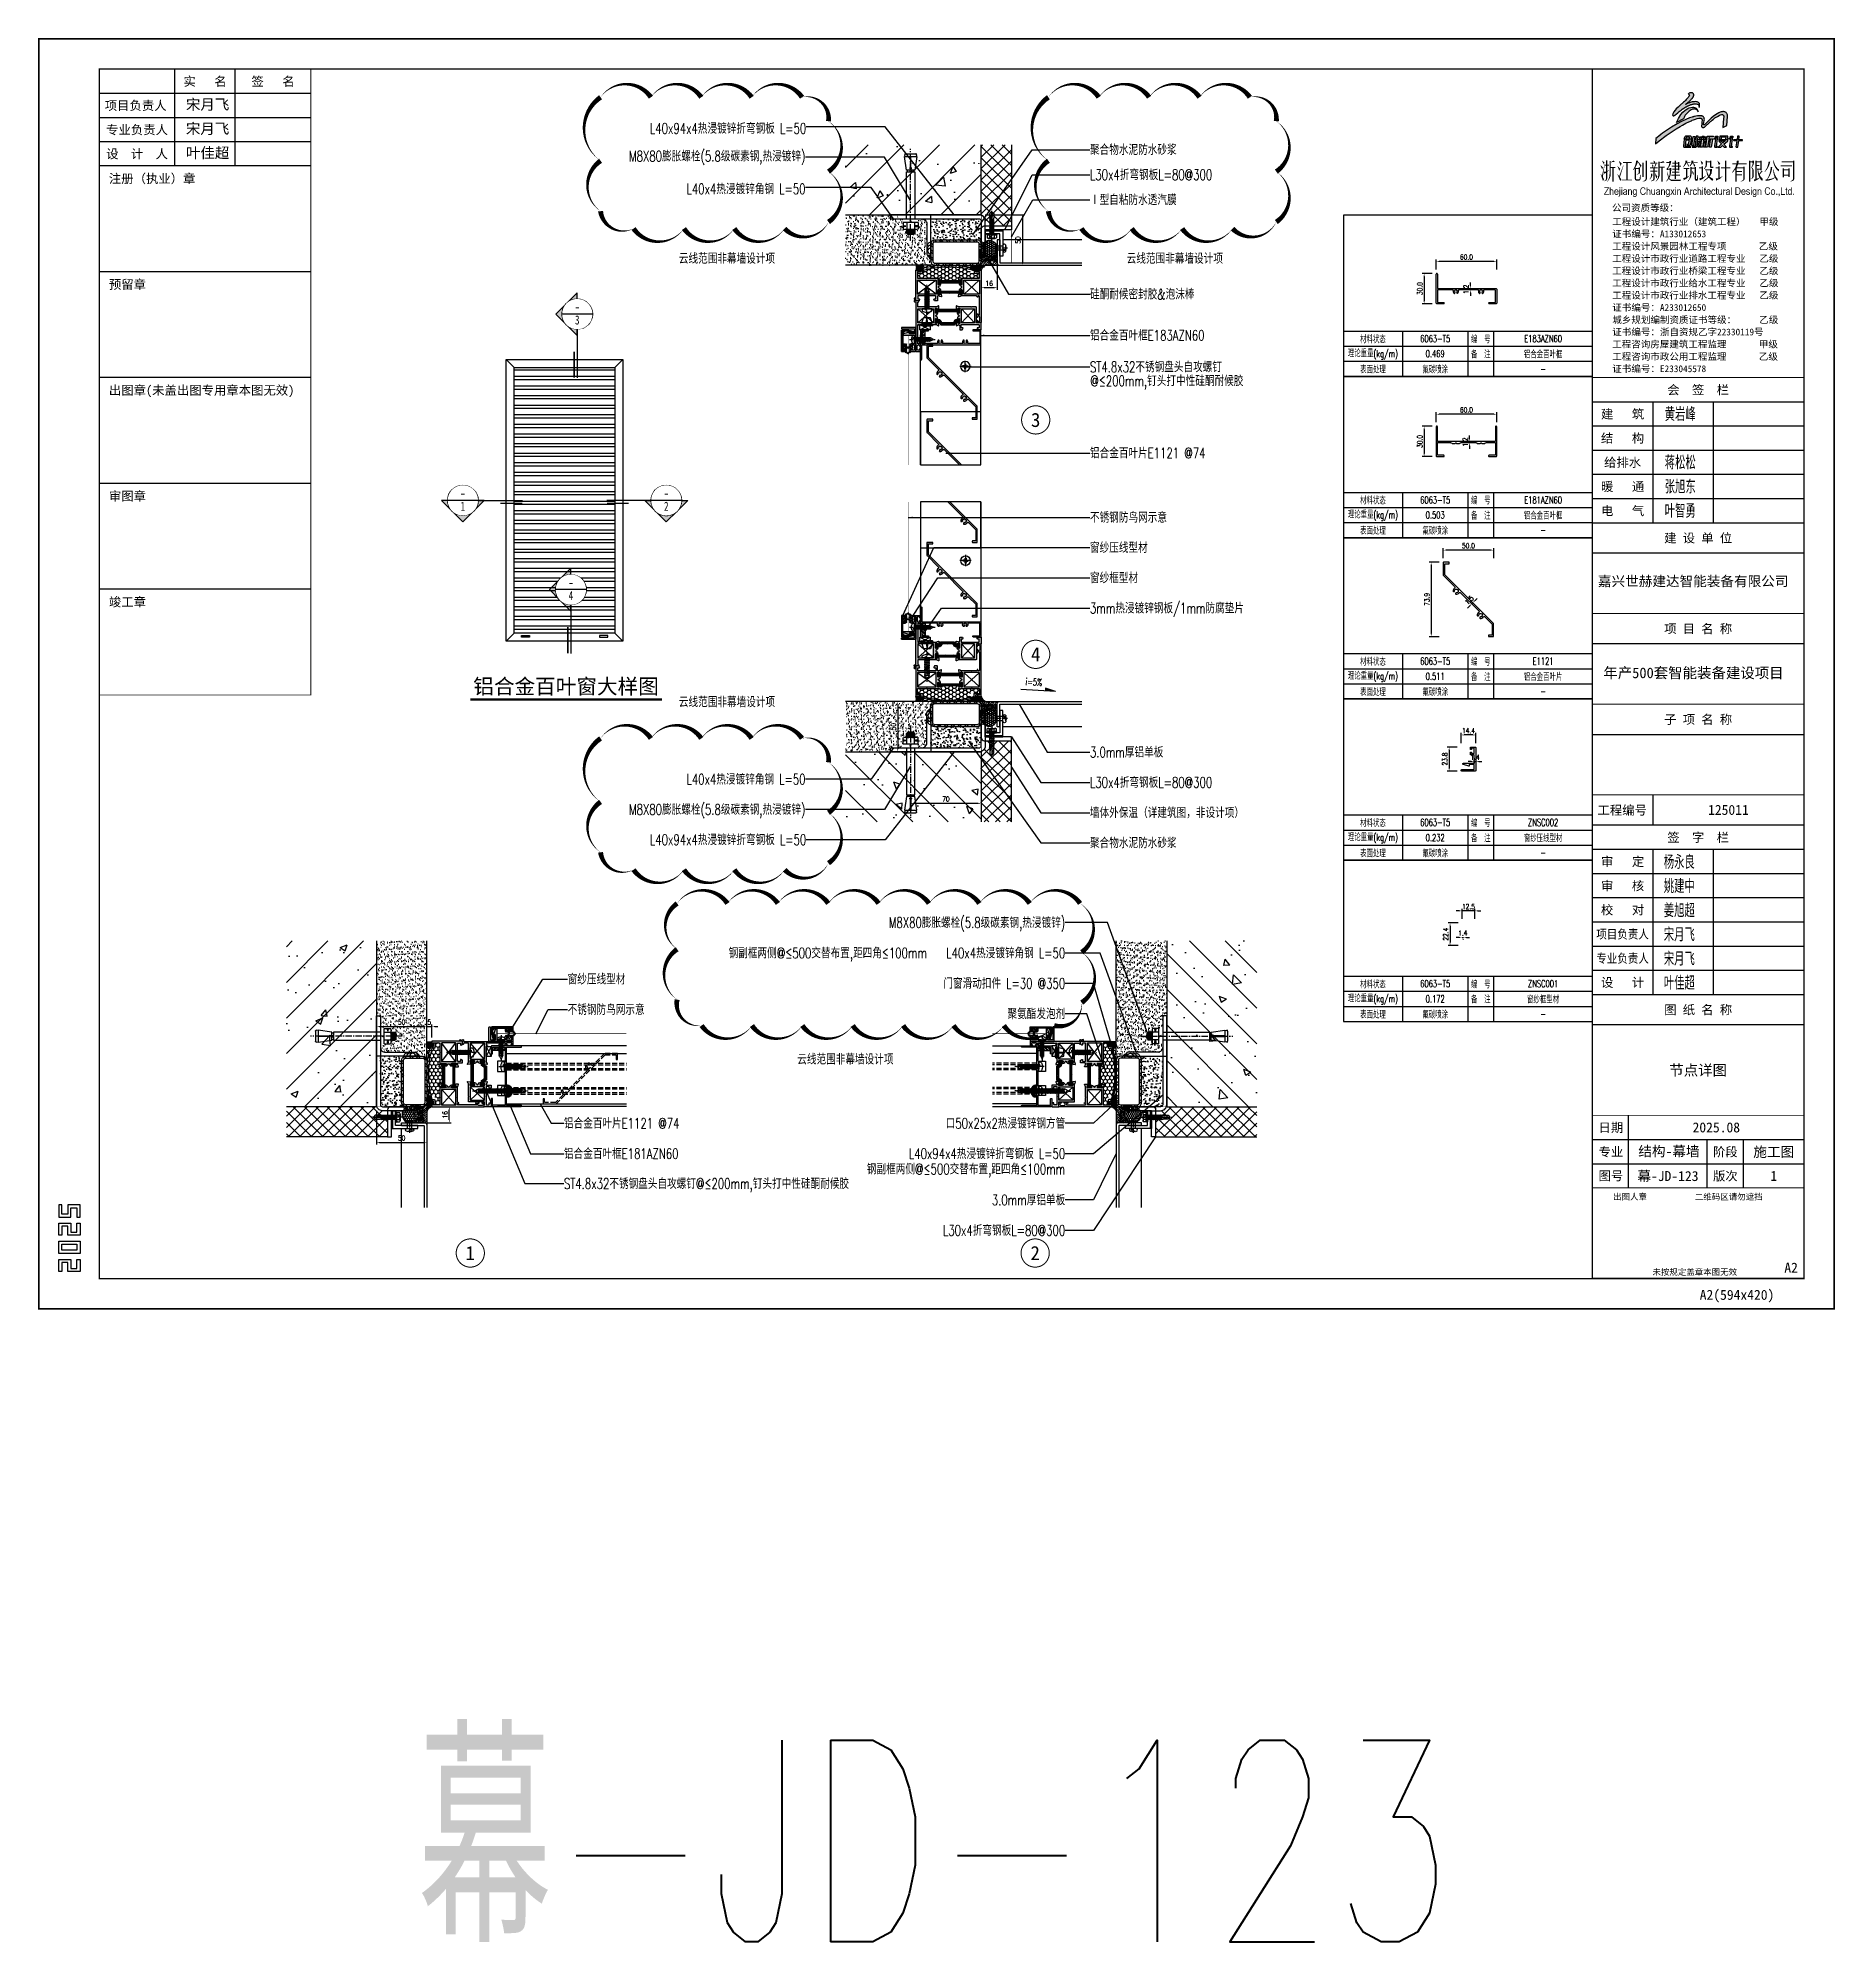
# Model space of a CAD drawing. Extents: x -160106 to 966792, y -663931 to 1550022.
# Drawn here: x -33012 to -31229, y -87453 to -85564 of the extents above; entities that cross this region are included whole.
import ezdxf
from ezdxf.enums import TextEntityAlignment as Align
from ezdxf.xclip import XClip

# ---------------------------------------------------------------- set-up
doc = ezdxf.new("R2010")
doc.units = 0
for name, pattern in [('CENTER', [2, 1.25, -0.25, 0.25, -0.25]), ('DASH', [0.35, 0.25, -0.1]), ('HIDDEN', [0.375, 0.25, -0.125]), ('ZN-CENTER', [2, 1.25, -0.25, 0.25, -0.25]), ('ZN-DASH', [0.35, 0.25, -0.1])]:
    doc.linetypes.add(name, pattern=pattern)
for name, color, linetype in [('!ZN1-填充-8', 8, 'Continuous'), ('!ZN1-文字-7', 7, 'Continuous'), ('!ZN1-标注-173', 173, 'Continuous'), ('!ZN2-WALL-5', 5, 'Continuous'), ('!ZN2-其他-8', 8, 'Continuous'), ('!ZN3-玻璃幕墙-4', 4, 'Continuous'), ('!ZN3-铝板幕墙-3', 3, 'Continuous'), ('!ZN4-焊缝-8', 8, 'Continuous'), ('!ZN4-辅助材料-1', 1, 'Continuous'), ('!ZN4-配件-11', 11, 'Continuous'), ('!ZN5-钢材投影-40', 40, 'Continuous'), ('!ZN5-钢材断面-2', 2, 'Continuous'), ('!ZN5-铝材投影-112', 112, 'Continuous'), ('!ZN5-铝材断面-6', 6, 'Continuous'), ('!ZN6-虚线-8', 8, 'ZN-DASH'), ('!ZN6-轴线-1', 1, 'ZN-CENTER'), ('!ZN7-符号-173', 173, 'Continuous'), ('!ZN7-索引-3', 3, 'Continuous'), ('0-cxFrame', 155, 'Continuous'), ('112铝材投影', 112, 'Continuous'), ('11紧固件', 11, 'Continuous'), ('2', 7, 'Continuous'), ('3符号', 173, 'Continuous'), ('DIM', 173, 'Continuous'), ('qianming', 155, 'Continuous'), ('TEXT', 7, 'Continuous'), ('ZN4-胶缝-8', 8, 'Continuous'), ('型材截面颜色', 253, 'Continuous')]:
    doc.layers.add(name, color=color, linetype=linetype)
doc.layers.add('0-cxText', color=131, linetype='Continuous', lineweight=25)
doc.layers.add('@ZN-型材编号（非打印层）', color=8, linetype='Continuous', plot=False)
doc.styles.add('BZHZ', font='bzxw', dxfattribs={"width": 0.8, "bigfont": 'bzhz'})
doc.styles.add('cx_biaoti', font='')
doc.styles.add('cx_tuming', font='simhei.ttf')
doc.styles.add('cx_tuqian1', font='')
doc.styles.add('DHTEXT-1', font='ROMANS.shx', dxfattribs={"width": 0.7, "bigfont": 'CHINESE.shx'})
doc.styles.add('ZN-字体1', font='romans.shx', dxfattribs={"width": 0.7, "bigfont": 'chinese.shx'})
doc.styles.add('ZNDimTStyle', font='ROMANS.shx', dxfattribs={"width": 0.7, "bigfont": 'CHINESE.shx'})
doc.styles.add('ZNTextStyle', font='ROMANS.shx', dxfattribs={"width": 0.7, "bigfont": 'CHINESE.shx'})
doc.styles.add('中南符号', font='simhei.ttf')
doc.styles.add('图框宋体', font='', dxfattribs={"width": 0.75})
doc.styles.add('样式 1', font='romans.shx', dxfattribs={"width": 0.7, "bigfont": 'chinese.shx'})
doc.styles.add('黑体', font='simhei.ttf', dxfattribs={"height": 12})
doc.styles.get('cx_biaoti').set_extended_font_data('SimSun')
doc.styles.get('cx_tuqian1').set_extended_font_data('SimSun')
doc.styles.get('图框宋体').set_extended_font_data('SimSun')
doc.dimstyles.new('ZN3', dxfattribs={"dimscale": 3, "dimtxt": 2.5, "dimasz": 1.5, "dimexe": 1, "dimexo": 2, "dimgap": 0.9, "dimtad": 1, "dimdec": 0, "dimdsep": 46, "dimtxsty": 'DHTEXT-1', "dimblk": 'ARCHTICK', "dimcen": 2.5, "dimclrd": 173, "dimclre": 173, "dimclrt": 7, "dimazin": 2, "dimtfac": 1, "dimtix": 1, "dimtmove": 2, "dimatfit": 3, "dimfxl": 0, "dimarcsym": 0})
doc.dimstyles.new('ZN型材-2', dxfattribs={"dimscale": 2, "dimtxt": 2.5, "dimasz": 1.5, "dimexe": 1, "dimexo": 2, "dimgap": 0.9, "dimtad": 1, "dimdec": 1, "dimzin": 0, "dimdsep": 46, "dimtxsty": 'ZNDimTStyle', "dimcen": 2.5, "dimdle": 1, "dimclrd": 173, "dimclre": 173, "dimclrt": 7, "dimazin": 2, "dimtfac": 1, "dimtdec": 4, "dimtix": 1, "dimtmove": 2, "dimatfit": 3, "dimfxl": 0, "dimfrac": 2, "dimtolj": 1, "dimtzin": 0, "dimarcsym": 0})
doc.dimstyles.new('ZN机械-2', dxfattribs={"dimscale": 2, "dimtxt": 2.5, "dimasz": 1.5, "dimexe": 1, "dimexo": 2, "dimgap": 0.9, "dimtad": 1, "dimdec": 0, "dimzin": 0, "dimdsep": 46, "dimtxsty": 'ZNDimTStyle', "dimcen": 2.5, "dimdle": 1, "dimclrd": 173, "dimclre": 173, "dimclrt": 7, "dimazin": 2, "dimtfac": 1, "dimtdec": 4, "dimtix": 1, "dimtmove": 2, "dimatfit": 3, "dimfxl": 0, "dimfrac": 2, "dimtolj": 1, "dimtzin": 0, "dimarcsym": 0})
pattern_1 = [(45, (-32357.1545, -89095.538), (-5.61266, 5.61266), []), (135, (-32357.1545, -89095.538), (-5.61266, -5.61266), [])]

msp = doc.modelspace()

# ---------------------------------------------------------------- texts
at = {"layer": '!ZN1-文字-7', "ltscale": 20, "style": 'ZNTextStyle', "width": 0.7}
msp.add_text('幕-JD-123', height=200.258, dxfattribs=at).set_placement((-32635.49, -87353.06, 0), align=Align.MIDDLE_LEFT)
at = {"layer": 'TEXT', "ltscale": 30, "style": 'DHTEXT-1', "width": 0.7}
for s, p in [('L40x94x4热浸镀锌折弯钢板 L=50', (-32249.88, -85654.07)), ('M8X80膨胀螺栓(5.8级碳素钢,热浸镀锌)', (-32250.65, -85681.57)), ('L40x4热浸镀锌角钢 L=50', (-32250.65, -85714.07)), ('L40x4热浸镀锌角钢 L=50', (-32250.65, -86299.75)), ('M8X80膨胀螺栓(5.8级碳素钢,热浸镀锌)', (-32250.65, -86329.75)), ('L40x94x4热浸镀锌折弯钢板 L=50', (-32249.88, -86359.75)), ('M8X80膨胀螺栓(5.8级碳素钢,热浸镀锌)', (-31992.83, -86441.95)), ('钢副框两侧@≤500交替布置,距四角≤100mm', (-32130.09, -86472.11)), ('L40x4热浸镀锌角钢 L=50', (-31992.83, -86472.11)), ('门窗滑动扣件 L=30 @350', (-31992.83, -86502.27)), ('聚氨酯发泡剂', (-31992.83, -86532.43)), ('口50x25x2热浸镀锌钢方管', (-31992.83, -86641.06)), ('L40x94x4热浸镀锌折弯钢板 L=50', (-31992.83, -86671.22)), ('钢副框两侧@≤500交替布置,距四角≤100mm', (-31992.83, -86686.48)), ('3.0mm厚铝单板', (-31992.83, -86717.13)), ('L30x4折弯钢板L=80@300', (-31992.83, -86747.29))]:
    msp.add_text(s, height=10.5, dxfattribs=at).set_placement(p, align=Align.MIDDLE_RIGHT)
for s, p in [('聚合物水泥防水砂浆', (-31968.3, -85675.19)), ('L30x4折弯钢板L=80@300', (-31968.3, -85700.02)), ('Ⅰ型自粘防水透汽膜', (-31968.3, -85724.84)), ('硅酮耐候密封胶&泡沫棒', (-31968.3, -85818.51)), ('铝合金百叶框E183AZN60 ', (-31968.3, -85859.36)), ('ST4.8x32不锈钢盘头自攻螺钉', (-31968.3, -85890.67)), ('@≤200mm,钉头打中性硅酮耐候胶', (-31967.93, -85904.46)), ('铝合金百叶片E1121 @74', (-31968.3, -85976.09)), ('不锈钢防鸟网示意', (-31968.3, -86039.97)), ('窗纱压线型材', (-31968.3, -86069.97)), ('窗纱框型材', (-31968.3, -86099.97)), ('3mm热浸镀锌钢板/1mm防腐垫片', (-31968.3, -86129.97)), ('3.0mm厚铝单板', (-31968.3, -86272.89)), ('L30x4折弯钢板L=80@300', (-31968.3, -86302.89)), ('墙体外保温（详建筑图，非设计项）', (-31968.3, -86332.89)), ('聚合物水泥防水砂浆', (-31968.3, -86362.89)), ('窗纱压线型材', (-32486.74, -86498.12)), ('不锈钢防鸟网示意', (-32486.74, -86528.28)), ('铝合金百叶片E1121 @74', (-32490.4, -86641.06)), ('铝合金百叶框E181AZN60', (-32490.4, -86671.22)), ('ST4.8x32不锈钢盘头自攻螺钉@≤200mm,钉头打中性硅酮耐候胶', (-32490.4, -86700.88))]:
    msp.add_text(s, height=10.5, dxfattribs=at).set_placement(p, align=Align.MIDDLE_LEFT)
at = {"layer": 'TEXT', "color": 1, "ltscale": 30, "style": 'DHTEXT-1', "width": 0.7}
for p in [(-32280.81, -85783.12), (-31836.32, -85783.12), (-32280.81, -86223.05), (-32163.28, -86577.49)]:
    msp.add_text('云线范围非幕墙设计项', height=10.5, dxfattribs=at).set_placement(p, align=Align.MIDDLE_RIGHT)

# ---------------------------------------------------------------- blocks, each defined once
blk = doc.blocks.new('zjcx_lan_huiqian(Dragon)')
for p, q in [((-7000, -800), (0, -800)), ((-5000, -800), (-5000, -4800)), ((-3000, -800), (-3000, -4800)), ((-7000, -1600), (0, -1600)), ((-7000, -2400), (0, -2400)), ((-7000, -3200), (0, -3200)), ((-7000, -4000), (0, -4000))]:
    blk.add_line(p, q)
at = {"const_width": 30}
blk.add_lwpolyline([(-7000, 0), (0, 0)], dxfattribs=at)
blk.add_lwpolyline([(-7000, 0), (0, 0), (0, -4800), (-7000, -4800)], close=True, dxfattribs=at)
at = {"style": 'cx_biaoti'}
for s, p in [('会  签  栏', (-3500, -400)), ('建   筑', (-6000, -1200)), ('结   构', (-6000, -2000)), ('给排水', (-6000, -2800)), ('暖   通', (-6000, -3600)), ('电   气', (-6000, -4400))]:
    blk.add_text(s, height=300, dxfattribs=at).set_placement(p, align=Align.MIDDLE)
blk = doc.blocks.new('T-汇签(Dragon)')
at = {"layer": '0-cxFrame'}
blk.add_blockref('zjcx_lan_huiqian(Dragon)', (0, 0), dxfattribs=at)
at = {"layer": 'qianming', "style": 'BZHZ', "width": 0.8}
for s, p in [('黄岩峰', (-4094, -1189)), ('蒋松松', (-4094, -2789)), ('张旭东', (-4094, -3589)), ('叶智勇', (-4094, -4389))]:
    blk.add_text(s, height=450, dxfattribs=at).set_placement(p, align=Align.MIDDLE)
blk = doc.blocks.new('zjcx_logo(Dragon)')
h = blk.add_hatch(color=186)
h.dxf.hatch_style = 1
h.set_gradient(color1=(41, 22, 111), color2=(223, 33, 33), tint=1)
h.paths.add_polyline_path([(-1404, -619), (-1417, -787), (-1287, -689), (-1064, -520), (-959, -449), (-898, -408), (-824, -360), (-732, -300), (-599, -219), (-513, -170), (-403, -111), (-304, -62), (-225, -27), (-197, -14), (-154, 2), (-117, 16), (-91, 25), (-29, 43), (19, 53), (36, 55), (58, 56), (78, 54), (90, 53), (100, 49), (110, 44), (119, 36), (125, 28), (130, 18), (133, 7), (134, -3), (125, -83), (119, -131), (110, -192), (110, -205), (112, -214), (115, -223), (120, -231), (126, -238), (134, -244), (142, -249), (153, -252), (165, -253), (176, -253), (187, -250), (198, -246), (202, -243), (210, -238), (221, -231), (236, -220), (267, -190), (303, -155), (316, -143), (351, -110), (382, -81), (409, -57), (425, -43), (461, -12), (495, 15), (499, 19), (503, 23), (518, 34), (556, 63), (572, 76), (597, 92), (634, 116), (693, 149), (732, 164), (769, 173), (784, 174), (801, 173), (816, 167), (825, 161), (832, 154), (833, 153), (833, 153), (833, 153), (833, 152), (833, 152), (833, 152), (834, 152), (834, 152), (834, 152), (834, 152), (834, 152), (836, 149), (836, 148), (836, 148), (836, 148), (836, 148), (836, 148), (836, 148), (836, 148), (836, 148), (836, 148), (836, 148), (836, 148), (836, 148), (836, 148), (836, 148), (836, 148), (836, 148), (836, 148), (836, 148), (836, 148), (836, 148), (836, 148), (836, 148), (836, 148), (836, 148), (836, 148), (836, 148), (836, 148), (836, 148), (836, 148), (836, 148), (836, 148), (836, 148), (836, 148), (837, 146), (838, 145), (843, 135), (845, 125), (846, 115), (847, 97), (843, 51), (818, -247), (947, -187), (969, 117), (965, 165), (960, 186), (950, 206), (938, 224), (923, 239), (906, 252), (886, 262), (865, 268), (841, 272), (815, 272), (790, 270), (766, 264), (730, 252), (681, 230), (632, 204), (572, 164), (501, 111), (434, 55), (367, -6), (310, -62), (264, -108), (228, -146), (216, -158), (212, -162), (209, -164), (205, -166), (200, -168), (196, -168), (191, -168), (187, -167), (183, -165), (179, -162), (178, -160), (177, -157), (176, -155), (176, -152), (177, -147), (189, -90), (203, -18), (205, 16), (203, 49), (198, 66), (190, 83), (179, 97), (166, 110), (151, 120), (134, 127), (116, 131), (76, 136), (35, 137), (-5, 134), (-17, 132), (-18, 132), (-19, 132), (-20, 132), (-20, 132), (-20, 132), (-21, 132), (-79, 123), (-124, 113), (-142, 109), (-145, 108), (-146, 107), (-157, 105), (-175, 100), (-195, 94), (-288, 63), (-410, 12), (-556, -58), (-700, -135), (-882, -245), (-1049, -355), (-1175, -444), (-1234, -488), (-1299, -536), (-1360, -584), (-1398, -614)])
h.paths.add_polyline_path([(-712, -82), (-650, 50), (-573, 176), (-507, 252), (-431, 319), (-346, 375), (-294, 398), (-239, 412), (-183, 419), (-152, 418), (-120, 412), (-91, 400), (-64, 383), (-44, 364), (-29, 343), (-17, 319), (-9, 293), (-5, 267), (-14, 290), (-26, 311), (-43, 329), (-63, 344), (-81, 353), (-100, 358), (-120, 360), (-140, 359), (-188, 349), (-232, 330), (-297, 288), (-356, 237), (-404, 182), (-426, 154), (-449, 114), (-468, 80), (-489, 37)])
edge = h.paths.add_edge_path()
edge.add_line((-433, 632), (-455, 612))
edge.add_line((-455, 612), (-481, 589))
edge.add_line((-481, 589), (-598, 484))
edge.add_line((-598, 484), (-666, 424))
edge.add_line((-666, 424), (-728, 360))
edge.add_line((-728, 360), (-766, 320))
edge.add_line((-766, 320), (-807, 265))
edge.add_line((-807, 265), (-837, 203))
edge.add_line((-837, 203), (-840, 192))
edge.add_line((-840, 192), (-844, 172))
edge.add_line((-844, 172), (-844, 163))
edge.add_line((-844, 163), (-842, 155))
edge.add_line((-842, 155), (-838, 146))
edge.add_line((-838, 146), (-834, 141))
edge.add_line((-834, 141), (-828, 137))
edge.add_line((-828, 137), (-821, 134))
edge.add_line((-821, 134), (-814, 133))
edge.add_line((-814, 133), (-807, 133))
edge.add_line((-807, 133), (-800, 134))
edge.add_line((-800, 134), (-783, 142))
edge.add_line((-783, 142), (-768, 151))
edge.add_line((-768, 151), (-765, 153))
edge.add_line((-765, 153), (-763, 154))
edge.add_line((-763, 154), (-761, 156))
edge.add_line((-761, 156), (-756, 160))
edge.add_line((-756, 160), (-749, 166))
edge.add_line((-749, 166), (-747, 168))
edge.add_line((-747, 168), (-723, 190))
edge.add_line((-723, 190), (-674, 236))
edge.add_line((-674, 236), (-628, 278))
edge.add_line((-628, 278), (-598, 304))
edge.add_line((-598, 304), (-568, 326))
edge.add_line((-568, 326), (-534, 351))
edge.add_line((-534, 351), (-476, 390))
edge.add_line((-476, 390), (-408, 428))
edge.add_line((-408, 428), (-400, 433))
edge.add_line((-400, 433), (-346, 461))
edge.add_line((-346, 461), (-335, 466))
edge.add_line((-335, 466), (-290, 486))
edge.add_line((-290, 486), (-275, 492))
edge.add_line((-275, 492), (-259, 498))
edge.add_line((-259, 498), (-243, 504))
edge.add_line((-243, 504), (-210, 514))
edge.add_line((-210, 514), (-192, 519))
edge.add_line((-192, 519), (-168, 524))
edge.add_line((-168, 524), (-143, 530))
edge.add_line((-143, 530), (-100, 535))
edge.add_line((-100, 535), (-65, 533))
edge.add_line((-65, 533), (-30, 525))
edge.add_line((-30, 525), (-15, 517))
edge.add_line((-15, 517), (0, 506))
edge.add_line((0, 506), (12, 493))
edge.add_line((12, 493), (21, 477))
edge.add_line((21, 477), (27, 461))
edge.add_line((27, 461), (30, 442))
edge.add_line((30, 442), (29, 425))
edge.add_line((29, 425), (25, 407))
edge.add_line((25, 407), (32, 424))
edge.add_line((32, 424), (36, 434))
edge.add_line((36, 434), (42, 457))
edge.add_line((42, 457), (45, 468))
edge.add_line((45, 468), (49, 488))
edge.add_line((49, 488), (49, 507))
edge.add_line((49, 507), (46, 525))
edge.add_line((46, 525), (40, 543))
edge.add_line((40, 543), (31, 558))
edge.add_line((31, 558), (13, 575))
edge.add_line((13, 575), (-8, 588))
edge.add_line((-8, 588), (-31, 596))
edge.add_line((-31, 596), (-55, 600))
edge.add_line((-55, 600), (-96, 604))
edge.add_line((-96, 604), (-133, 602))
edge.add_line((-133, 602), (-160, 599))
edge.add_line((-160, 599), (-196, 593))
edge.add_line((-196, 593), (-237, 584))
edge.add_line((-237, 584), (-262, 576))
edge.add_line((-262, 576), (-288, 569))
edge.add_line((-288, 569), (-293, 567))
edge.add_line((-293, 567), (-299, 565))
edge.add_line((-299, 565), (-300, 564))
edge.add_line((-300, 564), (-301, 564))
edge.add_line((-301, 564), (-302, 564))
edge.add_line((-302, 564), (-303, 563))
edge.add_line((-303, 563), (-304, 563))
edge.add_line((-304, 563), (-305, 563))
edge.add_line((-305, 563), (-306, 562))
edge.add_line((-306, 562), (-307, 562))
edge.add_line((-307, 562), (-353, 545))
edge.add_line((-353, 545), (-407, 515))
edge.add_line((-407, 515), (-409, 514))
edge.add_line((-409, 514), (-408, 514))
edge.add_line((-408, 514), (-405, 517))
edge.add_line((-405, 517), (-402, 521))
edge.add_line((-402, 521), (-397, 525))
edge.add_line((-397, 525), (-392, 530))
edge.add_line((-392, 530), (-387, 535))
edge.add_line((-387, 535), (-381, 540))
edge.add_line((-381, 540), (-365, 553))
edge.add_line((-365, 553), (-347, 568))
edge.add_line((-347, 568), (-342, 572))
edge.add_line((-342, 572), (-330, 582))
edge.add_line((-330, 582), (-328, 585))
edge.add_line((-328, 585), (-324, 587))
edge.add_line((-324, 587), (-314, 597))
edge.add_line((-314, 597), (-279, 629))
edge.add_line((-279, 629), (-266, 641))
edge.add_line((-266, 641), (-254, 653))
edge.add_line((-254, 653), (-237, 669))
edge.add_line((-237, 669), (-216, 693))
edge.add_line((-216, 693), (-208, 702))
edge.add_line((-208, 702), (-204, 706))
edge.add_line((-204, 706), (-200, 711))
edge.add_line((-200, 711), (-191, 721))
edge.add_line((-191, 721), (-187, 727))
edge.add_line((-187, 727), (-184, 731))
edge.add_line((-184, 731), (-183, 733))
edge.add_line((-183, 733), (-178, 741))
edge.add_line((-178, 741), (-167, 755))
edge.add_line((-167, 755), (-153, 782))
edge.add_line((-153, 782), (-143, 812))
edge.add_line((-143, 812), (-143, 824))
edge.add_line((-143, 824), (-143, 826))
edge.add_line((-143, 826), (-145, 840))
edge.add_line((-145, 840), (-150, 853))
edge.add_line((-150, 853), (-158, 865))
edge.add_line((-158, 865), (-167, 876))
edge.add_line((-167, 876), (-178, 885))
edge.add_line((-178, 885), (-191, 891))
edge.add_line((-191, 891), (-213, 897))
edge.add_line((-213, 897), (-236, 899))
edge.add_line((-236, 899), (-259, 896))
edge.add_line((-259, 896), (-281, 889))
edge.add_line((-281, 889), (-300, 878))
edge.add_line((-300, 878), (-316, 864))
edge.add_line((-316, 864), (-331, 847))
edge.add_arc((-322, 816), 32.5, -21.48581, 105.47079, ccw=False)
edge.add_line((-292, 804), (-299, 785))
edge.add_line((-299, 785), (-315, 761))
edge.add_line((-315, 761), (-326, 745))
edge.add_line((-326, 745), (-342, 725))
edge.add_line((-342, 725), (-370, 695))
edge.add_line((-370, 695), (-393, 670))
edge.add_line((-393, 670), (-419, 645))
edge.add_line((-419, 645), (-433, 632))
h = blk.add_hatch(color=186)
h.dxf.hatch_style = 1
h.set_gradient(color1=(41, 22, 111), color2=(223, 33, 33), tint=1)
edge = h.paths.add_edge_path()
edge.add_line((-372, -565), (-315, -565))
edge.add_arc((-314, -577), 11.4, 18.89554, 94.3928, ccw=False)
edge.add_line((-303, -573), (-294, -620))
edge.add_line((-294, -620), (-290, -626))
edge.add_line((-290, -626), (-220, -626))
edge.add_arc((-224, -618), 9.49, 295.11011, 372.93383)
edge.add_line((-214, -615), (-222, -572))
edge.add_arc((-256, -574), 34.6, 4.17607, 68.3146)
edge.add_line((-244, -542), (-415, -542))
edge.add_arc((-399, -587), 47.9, 108.85314, 147.56181)
edge.add_line((-440, -562), (-469, -626))
edge.add_line((-469, -626), (-410, -626))
edge.add_line((-410, -626), (-387, -578))
edge.add_arc((-362, -592), 28.7, 111.26087, 151.54855, ccw=False)
edge = h.paths.add_edge_path()
edge.add_line((-470, -897), (-250, -897))
edge.add_line((-250, -897), (-248, -898))
edge.add_line((-248, -898), (-251, -883))
edge.add_line((-251, -883), (-413, -880))
edge.add_arc((-410, -866), 15, 169.35312, 256.08138, ccw=False)
edge.add_line((-424, -863), (-397, -657))
edge.add_line((-397, -657), (-389, -656))
edge.add_line((-389, -656), (-388, -655))
edge.add_line((-388, -655), (-313, -655))
edge.add_line((-313, -655), (-306, -658))
edge.add_arc((-311, -663), 7.51, -26.96741, 47.97447, ccw=False)
edge.add_line((-304, -667), (-321, -791))
edge.add_arc((-341, -791), 20.6, -81.28941, 0.26939, ccw=False)
edge.add_line((-338, -811), (-369, -813))
edge.add_line((-369, -813), (-376, -814))
edge.add_line((-376, -814), (-377, -827))
edge.add_arc((-361, -818), 18.3, 211.08496, 248.62588)
edge.add_line((-368, -835), (-292, -835))
edge.add_line((-292, -835), (-277, -832))
edge.add_arc((-290, -784), 50, 285.32037, 358.76459)
edge.add_line((-240, -785), (-221, -647))
edge.add_arc((-233, -648), 11.5, 3.51941, 31.54666)
edge.add_line((-223, -642), (-232, -640))
edge.add_line((-232, -640), (-449, -640))
edge.add_line((-449, -640), (-459, -643))
edge.add_line((-459, -643), (-488, -861))
edge.add_arc((-452, -866), 36.4, 172.51878, 238.5972)
edge = h.paths.add_edge_path()
edge.add_arc((-139, -559), 28, -5.27218, 20.95173, ccw=False)
edge.add_line((-112, -562), (-150, -847))
edge.add_line((-150, -847), (-160, -850))
edge.add_line((-160, -850), (-199, -850))
edge.add_arc((-196, -838), 12.1, 157.53823, 259.66789, ccw=False)
edge.add_line((-208, -833), (-169, -548))
edge.add_line((-169, -548), (-161, -545))
edge.add_line((-161, -545), (-119, -545))
edge.add_arc((-119, -552), 6.79, 24.25811, 86.73561, ccw=False)
edge = h.paths.add_edge_path()
edge.add_line((-194, -898), (-68, -898))
edge.add_line((-68, -898), (-62, -895))
edge.add_arc((-109, -838), 73.5, 309.69803, 351.80871)
edge.add_line((-36, -849), (4, -545))
edge.add_arc((-1, -544), 4.63, 347.67082, 409.41767)
edge.add_arc((-9, -558), 20.6, 56.68372, 79.18321)
edge.add_line((-5, -538), (-52, -538))
edge.add_arc((-51, -554), 16.4, 91.33263, 127.03986)
edge.add_arc((-58, -544), 4.85, 133.80873, 168.49542)
edge.add_line((-63, -543), (-103, -854))
edge.add_arc((-129, -854), 25.6, 303.0211, 359.8084, ccw=False)
edge.add_line((-115, -875), (-128, -879))
edge.add_line((-128, -879), (-193, -880))
edge.add_arc((-180, -890), 16.3, 142.79141, 207.15487)
edge = h.paths.add_edge_path()
edge.add_line((123, -557), (128, -541))
edge.add_line((128, -541), (137, -538))
edge.add_line((137, -538), (187, -538))
edge.add_arc((183, -552), 14.7, -28.0414, 74.43788, ccw=False)
edge.add_line((196, -559), (269, -562))
edge.add_arc((254, -570), 17.2, -7.1686, 26.38917, ccw=False)
edge.add_line((271, -572), (268, -579))
edge.add_line((268, -579), (266, -581))
edge.add_line((266, -581), (256, -581))
edge.add_line((256, -581), (254, -580))
edge.add_line((254, -580), (112, -581))
edge.add_line((112, -581), (110, -580))
edge.add_line((110, -580), (53, -580))
edge.add_line((53, -580), (52, -581))
edge.add_line((52, -581), (44, -581))
edge.add_line((44, -581), (43, -575))
edge.add_line((43, -575), (45, -563))
edge.add_line((45, -563), (115, -559))
edge.add_line((115, -559), (123, -557))
edge = h.paths.add_edge_path()
edge.add_arc((58, -751), 5.69, 2.93572, 38.52856, ccw=False)
edge.add_line((64, -751), (38, -896))
edge.add_line((38, -896), (38, -898))
edge.add_line((38, -898), (1, -898))
edge.add_line((1, -898), (-5, -898))
edge.add_arc((-50, -872), 51.3, 330.03006, 356.64264)
edge.add_line((2, -875), (25, -747))
edge.add_line((25, -747), (31, -745))
edge.add_line((31, -745), (58, -745))
edge.add_arc((53, -760), 15.8, 50.02603, 70.05817, ccw=False)
edge = h.paths.add_edge_path()
edge.add_line((55, -592), (62, -592))
edge.add_line((62, -592), (64, -593))
edge.add_line((64, -593), (101, -593))
edge.add_line((101, -593), (103, -592))
edge.add_line((103, -592), (110, -592))
edge.add_line((110, -592), (111, -598))
edge.add_line((111, -598), (113, -625))
edge.add_line((113, -625), (115, -638))
edge.add_line((115, -638), (176, -638))
edge.add_line((176, -638), (191, -592))
edge.add_line((191, -592), (200, -592))
edge.add_line((200, -592), (202, -593))
edge.add_line((202, -593), (248, -593))
edge.add_line((248, -593), (250, -592))
edge.add_line((250, -592), (255, -592))
edge.add_line((255, -592), (255, -595))
edge.add_line((255, -595), (246, -624))
edge.add_arc((256, -631), 11.5, 145.89681, 210.54086)
edge.add_arc((241, -691), 54.6, 66.73558, 84.76006, ccw=False)
edge.add_line((262, -641), (265, -647))
edge.add_arc((256, -649), 9.23, -85.53143, 13.00027, ccw=False)
edge.add_line((257, -658), (190, -660))
edge.add_line((190, -660), (186, -661))
edge.add_line((186, -661), (179, -697))
edge.add_arc((185, -696), 5.99, 186.91758, 264.62619)
edge.add_line((185, -702), (247, -703))
edge.add_arc((244, -714), 10.7, -46.02948, 74.10965, ccw=False)
edge.add_line((251, -721), (176, -724))
edge.add_line((176, -724), (159, -856))
edge.add_arc((103, -853), 56.4, 306.87915, 356.89777, ccw=False)
edge.add_line((137, -898), (56, -898))
edge.add_line((56, -898), (62, -878))
edge.add_line((62, -878), (64, -875))
edge.add_line((64, -875), (68, -873))
edge.add_line((68, -873), (77, -871))
edge.add_arc((78, -862), 9.14, 264.56776, 365.34397)
edge.add_line((87, -862), (104, -737))
edge.add_arc((94, -733), 10.7, 338.74451, 444.00887)
edge.add_line((96, -723), (25, -721))
edge.add_arc((34, -713), 12.2, 144.53162, 222.72258, ccw=False)
edge.add_arc((31, -714), 11.1, 84.06289, 130.83249, ccw=False)
edge.add_line((32, -703), (101, -702))
edge.add_line((101, -702), (107, -700))
edge.add_line((107, -700), (108, -700))
edge.add_line((108, -700), (113, -668))
edge.add_arc((107, -667), 7.02, 352.00278, 443.61958)
edge.add_line((107, -660), (37, -658))
edge.add_line((37, -658), (31, -656))
edge.add_arc((38, -649), 10.4, 80.08641, 222.41124, ccw=False)
edge.add_line((40, -639), (53, -638))
edge.add_line((53, -638), (53, -593))
edge.add_line((53, -593), (55, -593))
edge.add_line((55, -593), (55, -592))
edge = h.paths.add_edge_path()
edge.add_arc((228, -755), 10.9, -17.78151, 70.61556, ccw=False)
edge.add_line((239, -758), (228, -882))
edge.add_arc((273, -888), 45.2, 172.96333, 192.65476)
edge.add_line((229, -898), (178, -898))
edge.add_arc((127, -876), 54.9, 336.98391, 358.70886)
edge.add_line((182, -877), (194, -749))
edge.add_line((194, -749), (194, -747))
edge.add_line((194, -747), (200, -745))
edge.add_line((200, -745), (232, -745))
edge = h.paths.add_edge_path()
edge.add_line((503, -561), (496, -562))
edge.add_line((496, -562), (368, -564))
edge.add_arc((370, -571), 7.29, 105.68479, 178.6651)
edge.add_line((363, -571), (358, -616))
edge.add_line((358, -616), (358, -620))
edge.add_arc((361, -620), 2.85, 189.50087, 274.16637)
edge.add_line((361, -622), (490, -624))
edge.add_line((490, -624), (495, -626))
edge.add_arc((483, -634), 14.3, -39.41692, 35.58773, ccw=False)
edge.add_line((494, -643), (469, -648))
edge.add_line((469, -648), (434, -898))
edge.add_line((434, -898), (377, -898))
edge.add_arc((381, -894), 4.94, 183.46145, 225.75062, ccw=False)
edge.add_line((376, -894), (407, -653))
edge.add_arc((399, -653), 7.96, 2.1679, 44.2283)
edge.add_line((405, -648), (403, -646))
edge.add_line((403, -646), (358, -646))
edge.add_arc((362, -656), 11.3, 112.7163, 146.72014)
edge.add_line((353, -650), (320, -863))
edge.add_arc((237, -848), 84.4, 323.85528, 349.57772, ccw=False)
edge.add_line((305, -898), (239, -898))
edge.add_line((239, -898), (245, -877))
edge.add_line((245, -877), (246, -874))
edge.add_arc((256, -885), 15, 97.81362, 133.86818, ccw=False)
edge.add_line((254, -870), (300, -546))
edge.add_arc((309, -554), 12.1, 90.94326, 137.95811, ccw=False)
edge.add_line((309, -542), (497, -542))
edge.add_arc((495, -553), 11.3, -43.69979, 78.83388, ccw=False)
edge = h.paths.add_edge_path()
edge.add_line((649, -544), (651, -578))
edge.add_arc((640, -580), 11.7, -74.28193, 11.70387, ccw=False)
edge.add_line((643, -592), (580, -591))
edge.add_arc((581, -581), 10.1, 232.28685, 262.06195, ccw=False)
edge.add_arc((578, -585), 5.08, 189.86821, 228.06029, ccw=False)
edge.add_line((573, -586), (570, -554))
edge.add_arc((591, -554), 20.3, 128.18902, 179.8773, ccw=False)
edge.add_line((578, -538), (642, -538))
edge.add_arc((641, -547), 9.1, 19.52522, 83.24008, ccw=False)
edge = h.paths.add_edge_path()
edge.add_line((534, -628), (565, -630))
edge.add_arc((561, -639), 9.9, 14.99273, 68.78885, ccw=False)
edge.add_line((571, -637), (541, -863))
edge.add_line((541, -863), (541, -886))
edge.add_line((541, -886), (550, -898))
edge.add_line((550, -898), (641, -898))
edge.add_line((641, -898), (641, -884))
edge.add_arc((634, -883), 7.15, 350.15546, 442.57553)
edge.add_line((635, -876), (610, -875))
edge.add_line((610, -875), (608, -868))
edge.add_line((608, -868), (641, -623))
edge.add_arc((631, -618), 10.8, 331.57994, 426.36661)
edge.add_line((635, -608), (535, -608))
edge.add_line((535, -608), (526, -614))
edge.add_arc((536, -618), 10.6, 159.68796, 260.66864)
edge = h.paths.add_edge_path()
edge.add_arc((693, -601), 15.8, -85.86686, 11.69545, ccw=False)
edge.add_arc((695, -623), 6.69, 101.3793, 192.92077)
edge.add_arc((615, -625), 73.2, -11.18403, 0.554, ccw=False)
edge.add_arc((698, -637), 10.9, 194.31907, 249.68762)
edge.add_line((694, -647), (728, -647))
edge.add_arc((725, -603), 44.5, 273.23858, 353.69691)
edge.add_line((770, -607), (772, -587))
edge.add_line((772, -587), (776, -566))
edge.add_line((776, -566), (908, -566))
edge.add_line((908, -566), (910, -574))
edge.add_line((910, -574), (905, -620))
edge.add_arc((959, -606), 55.9, 194.85061, 207.61208)
edge.add_line((910, -632), (912, -635))
edge.add_arc((954, -581), 68.1, 232.01246, 255.28682)
edge.add_line((937, -647), (979, -647))
edge.add_arc((978, -635), 12.3, 273.58089, 308.49109)
edge.add_arc((965, -631), 25.2, 327.87798, 381.88684)
edge.add_arc((973, -630), 17.2, 28.11813, 70.13193)
edge.add_arc((1049, -599), 71.8, 164.51198, 191.90234, ccw=False)
edge.add_line((980, -580), (983, -557))
edge.add_line((983, -557), (982, -550))
edge.add_line((982, -550), (979, -544))
edge.add_line((979, -544), (721, -544))
edge.add_arc((725, -554), 10.6, 109.95804, 166.92412)
edge.add_line((714, -551), (708, -598))
edge = h.paths.add_edge_path()
edge.add_line((1146, -544), (1148, -578))
edge.add_arc((1137, -581), 11.7, -74.28193, 11.70387, ccw=False)
edge.add_line((1140, -592), (1077, -591))
edge.add_arc((1078, -581), 10.1, 232.28685, 262.06195, ccw=False)
edge.add_arc((1075, -585), 5.08, 189.86821, 228.06029, ccw=False)
edge.add_line((1070, -586), (1067, -554))
edge.add_arc((1088, -554), 20.3, 128.18902, 179.8773, ccw=False)
edge.add_line((1075, -538), (1139, -538))
edge.add_arc((1137, -547), 9.1, 19.52522, 83.24008, ccw=False)
edge = h.paths.add_edge_path()
edge.add_line((1031, -629), (1062, -630))
edge.add_arc((1058, -640), 9.9, 14.99273, 68.78885, ccw=False)
edge.add_line((1068, -637), (1038, -863))
edge.add_line((1038, -863), (1038, -886))
edge.add_line((1038, -886), (1047, -898))
edge.add_line((1047, -898), (1138, -898))
edge.add_line((1138, -898), (1138, -885))
edge.add_arc((1131, -883), 7.15, 350.15546, 442.57553)
edge.add_line((1132, -876), (1107, -876))
edge.add_line((1107, -876), (1105, -868))
edge.add_line((1105, -868), (1137, -624))
edge.add_arc((1128, -618), 10.8, 331.57994, 426.36661)
edge.add_line((1132, -609), (1032, -609))
edge.add_line((1032, -609), (1023, -615))
edge.add_arc((1033, -618), 10.6, 159.68796, 260.66864)
edge = h.paths.add_edge_path()
edge.add_line((1181, -682), (1274, -684))
edge.add_arc((1268, -691), 9.1, 10.6545, 49.67894, ccw=False)
edge.add_line((1277, -689), (1250, -895))
edge.add_line((1250, -895), (1252, -896))
edge.add_line((1252, -896), (1252, -898))
edge.add_line((1252, -898), (1312, -898))
edge.add_line((1312, -898), (1313, -892))
edge.add_line((1313, -892), (1340, -689))
edge.add_line((1340, -689), (1341, -685))
edge.add_line((1341, -685), (1464, -684))
edge.add_arc((1447, -671), 21.2, 322.14414, 390.61106)
edge.add_line((1465, -661), (1352, -661))
edge.add_line((1352, -661), (1343, -655))
edge.add_line((1343, -655), (1358, -550))
edge.add_arc((1349, -548), 8.68, 346.76013, 438.30399)
edge.add_line((1351, -539), (1304, -539))
edge.add_arc((1305, -546), 6.98, 97.51297, 154.6127)
edge.add_line((1299, -543), (1285, -647))
edge.add_arc((1270, -645), 14.6, 274.64509, 354.62105, ccw=False)
edge.add_line((1271, -660), (1180, -661))
edge.add_arc((1182, -672), 10.8, 104.43576, 265.29365)
edge = h.paths.add_edge_path()
edge.add_arc((875, -684), 106, 357.44715, 369.99523)
edge.add_arc((973, -667), 6.36, 14.46934, 89.99572)
edge.add_line((973, -661), (694, -661))
edge.add_line((694, -661), (687, -663))
edge.add_line((687, -663), (685, -667))
edge.add_line((685, -667), (686, -680))
edge.add_line((686, -680), (902, -680))
edge.add_arc((903, -683), 3.29, 32.90594, 94.76591, ccw=False)
edge.add_line((905, -682), (893, -694))
edge.add_line((893, -694), (825, -750))
edge.add_line((825, -750), (816, -758))
edge.add_line((816, -758), (808, -752))
edge.add_line((808, -752), (767, -711))
edge.add_line((767, -711), (760, -710))
edge.add_line((760, -710), (695, -708))
edge.add_line((695, -708), (690, -708))
edge.add_line((690, -708), (683, -709))
edge.add_line((683, -709), (768, -795))
edge.add_arc((765, -801), 7, -76.02363, 62.4248, ccw=False)
edge.add_line((766, -808), (666, -898))
edge.add_line((666, -898), (752, -897))
edge.add_line((752, -897), (809, -847))
edge.add_line((809, -847), (847, -887))
edge.add_arc((820, -919), 41.8, 31.51695, 49.64377, ccw=False)
edge.add_line((856, -897), (941, -898))
edge.add_line((941, -898), (854, -803))
edge.add_line((854, -803), (971, -707))
edge.add_line((971, -707), (980, -689))
edge = h.paths.add_edge_path(flags=17)
edge.add_line((816, -757), (817, -757))
edge.add_arc((947, -683), 33.5, 314.94454, 350.31038)
blk.add_line((816, -757), (817, -757))
for points in [[(-433, 632), (-455, 612), (-481, 589), (-598, 484), (-666, 424), (-728, 360), (-766, 320), (-807, 265), (-837, 203), (-840, 192), (-844, 172), (-844, 163), (-842, 155), (-838, 146), (-834, 141), (-828, 137), (-821, 134), (-814, 133), (-807, 133), (-800, 134), (-783, 142), (-768, 151), (-765, 153), (-763, 154), (-761, 156), (-756, 160), (-749, 166), (-747, 168), (-723, 190), (-674, 236), (-628, 278), (-598, 304), (-568, 326), (-534, 351), (-476, 390), (-408, 428), (-400, 433), (-346, 461), (-335, 466), (-290, 486), (-275, 492), (-259, 498), (-243, 504), (-210, 514), (-192, 519), (-168, 524), (-143, 530), (-100, 535), (-65, 533), (-30, 525), (-15, 517), (0, 506), (12, 493), (21, 477), (27, 461), (30, 442), (29, 425), (25, 407), (32, 424), (36, 434), (42, 457), (45, 468), (49, 488), (49, 507), (46, 525), (40, 543), (31, 558), (13, 575), (-8, 588), (-31, 596), (-55, 600), (-96, 604), (-133, 602), (-160, 599), (-196, 593), (-237, 584), (-262, 576), (-288, 569), (-293, 567), (-299, 565), (-300, 564), (-301, 564), (-302, 564), (-303, 563), (-304, 563), (-305, 563), (-306, 562), (-307, 562), (-353, 545), (-407, 515), (-409, 514), (-408, 514), (-405, 517), (-402, 521), (-397, 525), (-392, 530), (-387, 535), (-381, 540), (-365, 553), (-347, 568), (-342, 572), (-330, 582), (-328, 585), (-324, 587), (-314, 597), (-279, 629), (-266, 641), (-254, 653), (-237, 669), (-216, 693), (-208, 702), (-204, 706), (-200, 711), (-191, 721), (-187, 727), (-184, 731), (-183, 733), (-178, 741), (-167, 755), (-153, 782), (-143, 812), (-143, 824), (-143, 826), (-145, 840), (-150, 853), (-158, 865), (-167, 876), (-178, 885), (-191, 891), (-213, 897), (-236, 899), (-259, 896), (-281, 889), (-300, 878), (-316, 864), (-331, 847)], [(-433, 632), (-455, 612), (-481, 589), (-598, 484), (-666, 424), (-728, 360), (-766, 320), (-807, 265), (-837, 203), (-840, 192), (-844, 172), (-844, 163), (-842, 155), (-838, 146), (-834, 141), (-828, 137), (-821, 134), (-814, 133), (-807, 133), (-800, 134), (-783, 142), (-768, 151), (-765, 153), (-763, 154), (-761, 156), (-756, 160), (-749, 166), (-747, 168), (-723, 190), (-674, 236), (-628, 278), (-598, 304), (-568, 326), (-534, 351), (-476, 390), (-408, 428), (-400, 433), (-346, 461), (-335, 466), (-290, 486), (-275, 492), (-259, 498), (-243, 504), (-210, 514), (-192, 519), (-168, 524), (-143, 530), (-100, 535), (-65, 533), (-30, 525), (-15, 517), (0, 506), (12, 493), (21, 477), (27, 461), (30, 442), (29, 425), (25, 407), (32, 424), (36, 434), (42, 457), (45, 468), (49, 488), (49, 507), (46, 525), (40, 543), (31, 558), (13, 575), (-8, 588), (-31, 596), (-55, 600), (-96, 604), (-133, 602), (-160, 599), (-196, 593), (-237, 584), (-262, 576), (-288, 569), (-293, 567), (-299, 565), (-300, 564), (-301, 564), (-302, 564), (-303, 563), (-304, 563), (-305, 563), (-306, 562), (-307, 562), (-353, 545), (-407, 515), (-409, 514), (-408, 514), (-405, 517), (-402, 521), (-397, 525), (-392, 530), (-387, 535), (-381, 540), (-365, 553), (-347, 568), (-342, 572), (-330, 582), (-328, 585), (-324, 587), (-314, 597), (-279, 629), (-266, 641), (-254, 653), (-237, 669), (-216, 693), (-208, 702), (-204, 706), (-200, 711), (-191, 721), (-187, 727), (-184, 731), (-183, 733), (-178, 741), (-167, 755), (-153, 782), (-143, 812), (-143, 824), (-143, 826), (-145, 840), (-150, 853), (-158, 865), (-167, 876), (-178, 885), (-191, 891), (-213, 897), (-236, 899), (-259, 896), (-281, 889), (-300, 878), (-316, 864), (-331, 847)], [(-292, 804), (-299, 785), (-315, 761), (-326, 745), (-342, 725), (-370, 695), (-393, 670), (-419, 645), (-433, 632)], [(-292, 804), (-299, 785), (-315, 761), (-326, 745), (-342, 725), (-370, 695), (-393, 670), (-419, 645), (-433, 632)], [(-1404, -619), (-1417, -787), (-1287, -689), (-1064, -520), (-959, -449), (-898, -408), (-824, -360), (-732, -300), (-599, -219), (-513, -170), (-403, -111), (-304, -62), (-225, -27), (-197, -14), (-154, 2), (-117, 16), (-91, 25), (-29, 43), (19, 53), (36, 55), (58, 56), (78, 54), (90, 53), (100, 49), (110, 44), (119, 36), (125, 28), (130, 18), (133, 7), (134, -3), (125, -83), (119, -131), (110, -192), (110, -205), (112, -214), (115, -223), (120, -231), (126, -238), (134, -244), (142, -249), (153, -252), (165, -253), (176, -253), (187, -250), (198, -246), (202, -243), (210, -238), (221, -231), (236, -220), (267, -190), (303, -155), (316, -143), (351, -110), (382, -81), (409, -57), (425, -43), (461, -12), (495, 15), (499, 19), (503, 23), (518, 34), (556, 63), (572, 76), (597, 92), (634, 116), (693, 149), (732, 164), (769, 173), (784, 174), (801, 173), (816, 167), (825, 161), (832, 154), (833, 153), (833, 153), (833, 153), (833, 152), (833, 152), (833, 152), (834, 152), (834, 152), (834, 152), (834, 152), (834, 152), (836, 149), (836, 148), (836, 148), (836, 148), (836, 148), (836, 148), (836, 148), (836, 148), (836, 148), (836, 148), (836, 148), (836, 148), (836, 148), (836, 148), (836, 148), (836, 148), (836, 148), (836, 148), (836, 148), (836, 148), (836, 148), (836, 148), (836, 148), (836, 148), (836, 148), (836, 148), (836, 148), (836, 148), (836, 148), (836, 148), (836, 148), (836, 148), (836, 148), (836, 148), (837, 146), (838, 145), (843, 135), (845, 125), (846, 115), (847, 97), (843, 51), (818, -247), (947, -187), (969, 117), (965, 165), (960, 186), (950, 206), (938, 224), (923, 239), (906, 252), (886, 262), (865, 268), (841, 272), (815, 272), (790, 270), (766, 264), (730, 252), (681, 230), (632, 204), (572, 164), (501, 111), (434, 55), (367, -6), (310, -62), (264, -108), (228, -146), (216, -158), (212, -162), (209, -164), (205, -166), (200, -168), (196, -168), (191, -168), (187, -167), (183, -165), (179, -162), (178, -160), (177, -157), (176, -155), (176, -152), (177, -147), (189, -90), (203, -18), (205, 16), (203, 49), (198, 66), (190, 83), (179, 97), (166, 110), (151, 120), (134, 127), (116, 131), (76, 136), (35, 137), (-5, 134), (-17, 132), (-18, 132), (-19, 132), (-20, 132), (-20, 132), (-20, 132), (-21, 132), (-79, 123), (-124, 113), (-142, 109), (-145, 108), (-146, 107), (-157, 105), (-175, 100), (-195, 94), (-288, 63), (-410, 12), (-556, -58), (-700, -135), (-882, -245), (-1049, -355), (-1175, -444), (-1234, -488), (-1299, -536), (-1360, -584), (-1398, -614), (-1404, -619), (-1404, -619)], [(-1404, -619), (-1417, -787), (-1287, -689), (-1064, -520), (-959, -449), (-898, -408), (-824, -360), (-732, -300), (-599, -219), (-513, -170), (-403, -111), (-304, -62), (-225, -27), (-197, -14), (-154, 2), (-117, 16), (-91, 25), (-29, 43), (19, 53), (36, 55), (58, 56), (78, 54), (90, 53), (100, 49), (110, 44), (119, 36), (125, 28), (130, 18), (133, 7), (134, -3), (125, -83), (119, -131), (110, -192), (110, -205), (112, -214), (115, -223), (120, -231), (126, -238), (134, -244), (142, -249), (153, -252), (165, -253), (176, -253), (187, -250), (198, -246), (202, -243), (210, -238), (221, -231), (236, -220), (267, -190), (303, -155), (316, -143), (351, -110), (382, -81), (409, -57), (425, -43), (461, -12), (495, 15), (499, 19), (503, 23), (518, 34), (556, 63), (572, 76), (597, 92), (634, 116), (693, 149), (732, 164), (769, 173), (784, 174), (801, 173), (816, 167), (825, 161), (832, 154), (833, 153), (833, 153), (833, 153), (833, 152), (833, 152), (833, 152), (834, 152), (834, 152), (834, 152), (834, 152), (834, 152), (836, 149), (836, 148), (836, 148), (836, 148), (836, 148), (836, 148), (836, 148), (836, 148), (836, 148), (836, 148), (836, 148), (836, 148), (836, 148), (836, 148), (836, 148), (836, 148), (836, 148), (836, 148), (836, 148), (836, 148), (836, 148), (836, 148), (836, 148), (836, 148), (836, 148), (836, 148), (836, 148), (836, 148), (836, 148), (836, 148), (836, 148), (836, 148), (836, 148), (836, 148), (837, 146), (838, 145), (843, 135), (845, 125), (846, 115), (847, 97), (843, 51), (818, -247), (947, -187), (969, 117), (965, 165), (960, 186), (950, 206), (938, 224), (923, 239), (906, 252), (886, 262), (865, 268), (841, 272), (815, 272), (790, 270), (766, 264), (730, 252), (681, 230), (632, 204), (572, 164), (501, 111), (434, 55), (367, -6), (310, -62), (264, -108), (228, -146), (216, -158), (212, -162), (209, -164), (205, -166), (200, -168), (196, -168), (191, -168), (187, -167), (183, -165), (179, -162), (178, -160), (177, -157), (176, -155), (176, -152), (177, -147), (189, -90), (203, -18), (205, 16), (203, 49), (198, 66), (190, 83), (179, 97), (166, 110), (151, 120), (134, 127), (116, 131), (76, 136), (35, 137), (-5, 134), (-17, 132), (-18, 132), (-19, 132), (-20, 132), (-20, 132), (-20, 132), (-21, 132), (-79, 123), (-124, 113), (-142, 109), (-145, 108), (-146, 107), (-157, 105), (-175, 100), (-195, 94), (-288, 63), (-410, 12), (-556, -58), (-700, -135), (-882, -245), (-1049, -355), (-1175, -444), (-1234, -488), (-1299, -536), (-1360, -584), (-1398, -614), (-1404, -619), (-1404, -619)], [(-712, -82), (-650, 50), (-573, 176), (-507, 252), (-431, 319), (-346, 375), (-294, 398), (-239, 412), (-183, 419), (-152, 418), (-120, 412), (-91, 400), (-64, 383), (-44, 364), (-29, 343), (-17, 319), (-9, 293), (-5, 267), (-14, 290), (-26, 311), (-43, 329), (-63, 344), (-81, 353), (-100, 358), (-120, 360), (-140, 359), (-188, 349), (-232, 330), (-297, 288), (-356, 237), (-404, 182), (-426, 154), (-449, 114), (-468, 80), (-489, 37), (-712, -82)], [(-712, -82), (-650, 50), (-573, 176), (-507, 252), (-431, 319), (-346, 375), (-294, 398), (-239, 412), (-183, 419), (-152, 418), (-120, 412), (-91, 400), (-64, 383), (-44, 364), (-29, 343), (-17, 319), (-9, 293), (-5, 267), (-14, 290), (-26, 311), (-43, 329), (-63, 344), (-81, 353), (-100, 358), (-120, 360), (-140, 359), (-188, 349), (-232, 330), (-297, 288), (-356, 237), (-404, 182), (-426, 154), (-449, 114), (-468, 80), (-489, 37), (-712, -82)]]:
    blk.add_lwpolyline(points)
for points in [[(-372, -565), (-315, -565, -0.341876), (-303, -573), (-294, -620), (-290, -626), (-220, -626, 0.353253), (-214, -615), (-222, -572, 0.2874), (-244, -542), (-415, -542, 0.170523), (-440, -562), (-469, -626), (-410, -626), (-387, -578, -0.177622)], [(-113, -549, -0.114925), (-112, -562), (-150, -847), (-160, -850), (-199, -850, -0.47767), (-208, -833), (-169, -548), (-161, -545), (-119, -545, -0.27957)], [(-194, -898), (-68, -898), (-62, -895, 0.185839), (-36, -849), (4, -545, 0.276135), (2, -541, 0.098489), (-5, -538), (-52, -538, 0.157075), (-61, -541, 0.152516), (-63, -543), (-103, -854, -0.25298), (-115, -875), (-128, -879), (-193, -880, 0.288462)], [(55, -592), (62, -592), (64, -593), (101, -593), (103, -592), (110, -592), (111, -598), (113, -625), (115, -638), (176, -638), (191, -592), (200, -592), (202, -593), (248, -593), (250, -592), (255, -592), (255, -595), (246, -624, 0.289789), (246, -637, -0.078809), (262, -641), (265, -647, -0.458531), (257, -658), (190, -660), (186, -661), (179, -697, 0.352688), (185, -702), (247, -703, -0.57816), (251, -721), (176, -724), (159, -856, -0.22178), (137, -898), (56, -898), (62, -878), (64, -875), (68, -873), (77, -871, 0.470438), (87, -862), (104, -737, 0.49458), (96, -723), (25, -721, -0.355057), (24, -706, -0.206952), (32, -703), (101, -702), (107, -700), (108, -700), (113, -668, 0.422503), (107, -660), (37, -658), (31, -656, -0.715434), (40, -639), (53, -638), (53, -593), (55, -593)], [(123, -557), (128, -541), (137, -538), (187, -538, -0.479545), (196, -559), (269, -562, -0.147479), (271, -572), (268, -579), (266, -581), (256, -581), (254, -580), (112, -581), (110, -580), (53, -580), (52, -581), (44, -581), (43, -575), (45, -563), (115, -559)], [(503, -561), (496, -562), (368, -564, 0.329655), (363, -571), (358, -616), (358, -620, 0.387199), (361, -622), (490, -624), (495, -626, -0.339477), (494, -643), (469, -648), (434, -898), (377, -898, -0.186644), (376, -894), (407, -653, 0.185612), (405, -648), (403, -646), (358, -646, 0.149468), (353, -650), (320, -863, -0.112709), (305, -898), (239, -898), (245, -877), (246, -874, -0.158628), (254, -870), (300, -546, -0.208068), (309, -542), (497, -542, -0.592186)], [(534, -628), (565, -630, -0.239138), (571, -637), (541, -863), (541, -886), (550, -898), (641, -898), (641, -884, 0.42664), (635, -876), (610, -875), (608, -868), (641, -623, 0.4389), (635, -608), (535, -608), (526, -614, 0.471528)], [(649, -544), (651, -578, -0.393839), (643, -592), (580, -591, -0.130654), (575, -589, -0.168204), (573, -586), (570, -554, -0.229436), (578, -538), (642, -538, -0.285399)], [(708, -598, -0.453422), (694, -617, 0.422116), (689, -625, -0.051262), (687, -640, 0.246404), (694, -647), (728, -647, 0.366237), (770, -607), (772, -587), (776, -566), (908, -566), (910, -574), (905, -620, 0.05574), (910, -632), (912, -635, 0.101904), (937, -647), (979, -647, 0.153514), (986, -644, 0.24012), (988, -622, 0.185401), (979, -614, -0.120085), (980, -580), (983, -557), (982, -550), (979, -544), (721, -544, 0.25381), (714, -551)], [(1031, -629), (1062, -630, -0.239138), (1068, -637), (1038, -863), (1038, -886), (1047, -898), (1138, -898), (1138, -885, 0.42664), (1132, -876), (1107, -876), (1105, -868), (1137, -624, 0.4389), (1132, -609), (1032, -609), (1023, -615, 0.471528)], [(1146, -544), (1148, -578, -0.393839), (1140, -592), (1077, -591, -0.130654), (1072, -589, -0.168204), (1070, -586), (1067, -554, -0.229436), (1075, -538), (1139, -538, -0.285399)], [(1181, -682), (1274, -684, -0.171941), (1277, -689), (1250, -895), (1252, -896), (1252, -898), (1312, -898), (1313, -892), (1340, -689), (1341, -685), (1464, -684, 0.30796), (1465, -661), (1352, -661), (1343, -655), (1358, -550, 0.422128), (1351, -539), (1304, -539, 0.254431), (1299, -543), (1285, -647, -0.363851), (1271, -660), (1180, -661, 0.845499)], [(-470, -897), (-250, -897), (-248, -898), (-251, -883), (-413, -880, -0.397586), (-424, -863), (-397, -657), (-389, -656), (-388, -655), (-313, -655), (-306, -658, -0.339171), (-304, -667), (-321, -791, -0.371692), (-338, -811), (-369, -813), (-376, -814), (-377, -827, 0.165284), (-368, -835), (-292, -835), (-277, -832, 0.331901), (-240, -785), (-221, -647, 0.122905), (-223, -642), (-232, -640), (-449, -640), (-459, -643), (-488, -861, 0.296586)], [(63, -747, -0.156564), (64, -751), (38, -896), (38, -898), (1, -898), (-5, -898, 0.116644), (2, -875), (25, -747), (31, -745), (58, -745, -0.08763)], [(232, -745, -0.406043), (239, -758), (228, -882, 0.086132), (229, -898), (178, -898, 0.095078), (182, -877), (194, -749), (194, -747), (200, -745)], [(980, -689, 0.054806), (979, -665, 0.342018), (973, -661), (694, -661), (687, -663), (685, -667), (686, -680), (902, -680, -0.276667), (905, -682), (893, -694), (825, -750), (816, -758), (808, -752), (767, -711), (760, -710), (695, -708), (690, -708), (683, -709), (768, -795, -0.690166), (766, -808), (666, -898), (752, -897), (809, -847), (847, -887, -0.079258), (856, -897), (941, -898), (854, -803), (971, -707)]]:
    blk.add_lwpolyline(points, format="xyb", close=True)
for centre, radius, start, end in [((-322, 816), 32.5, 338.51419, 105.47079), ((-322, 816), 32.5, 338.51419, 105.47079), ((947, -683), 33.5, 314.94454, 350.31038)]:
    blk.add_arc(centre, radius, start, end)
at = {"layer": 'Defpoints', "color": 250}
for p in [(1468, 899), (-1417, -898)]:
    blk.add_point(p, dxfattribs=at)
blk = doc.blocks.new('zjcx_TT(Dragon)')
at = {"color": 7}
for points, const_width in [([(-6530, -3023), (-6530, -3604)], 43.3), ([(-6412, -3040), (-6412, -3479)], 43.3), ([(-5986, -3088), (-5705, -3088)], 32.5), ([(-5851, -3088), (-5851, -3668)], 43.3), ([(-5327, -3099), (-5327, -3573)], 43.3), ([(-5079, -3116), (-4848, -3116)], 32.5), ([(-4800, -3059), (-4800, -3533)], 43.3), ([(-4358, -3113), (-4144, -3113)], 32.5), ([(-4256, -3026), (-4256, -3632)], 43.3), ([(-4144, -3076), (-4144, -3347)], 43.3), ([(-3225, -3069), (-3090, -3069)], 32.5), ([(-2588, -3026), (-2588, -3719)], 43.3), ([(-2374, -3130), (-1895, -3130)], 32.5), ([(-1793, -3026), (-1793, -3719)], 43.3), ([(-1795, -3064), (-1680, -3064)], 32.5), ([(-1589, -3026), (-1589, -3657)], 43.3), ([(-1589, -3064), (-1421, -3064)], 32.5), ([(-1421, -3026), (-1421, -3347)], 43.3), ([(-734, -3071), (-344, -3071)], 32.5), ([(-344, -3026), (-344, -3637)], 43.3), ([(-6600, -3178), (-6454, -3178)], 32.5), ([(-6412, -3251), (-6246, -3251)], 32.5), ([(-6316, -3251), (-6316, -3719)], 43.3), ([(-6026, -3668), (-5688, -3668)], 32.5), ([(-5576, -3257), (-5576, -3632)], 43.3), ([(-5576, -3287), (-5445, -3287)], 32.5), ([(-5537, -3670), (-5465, -3670)], 43.3), ([(-5445, -3251), (-5445, -3423)], 43.3), ([(-5096, -3268), (-4842, -3268)], 32.5), ([(-5085, -3381), (-4854, -3381)], 32.5), ([(-4964, -3263), (-4964, -3641)], 43.3), ([(-4800, -3245), (-4611, -3245)], 32.5), ([(-4693, -3245), (-4693, -3722)], 43.3), ([(-4386, -3513), (-4104, -3513)], 32.5), ([(-4379, -3684), (-4081, -3684)], 43.3), ([(-4380, -3209), (-4070, -3209)], 32.5), ([(-4364, -3412), (-4121, -3412)], 32.5), ([(-4358, -3305), (-4144, -3305)], 32.5), ([(-3980, -3285), (-3794, -3285)], 32.5), ([(-3881, -3271), (-3881, -3593)], 43.3), ([(-3741, -3237), (-3741, -3468)], 43.3), ([(-3741, -3281), (-3597, -3281)], 32.5), ([(-3597, -3237), (-3597, -3621)], 43.3), ([(-3473, -3267), (-3366, -3267)], 32.5), ([(-3366, -3212), (-3366, -3614)], 43.3), ([(-2926, -3267), (-2813, -3267)], 32.5), ([(-2813, -3220), (-2813, -3623)], 43.3), ([(-2740, -3268), (-2436, -3268)], 32.5), ([(-2253, -3719), (-2253, -3269)], 43.3), ([(-2253, -3384), (-2047, -3384)], 32.5), ([(-2253, -3502), (-2047, -3502)], 32.5), ([(-2244, -3267), (-1986, -3267)], 32.5), ([(-1988, -3231), (-1988, -3645)], 43.3), ([(-1684, -3339), (-1684, -3552)], 43.3), ([(-1589, -3188), (-1472, -3188)], 32.5), ([(-1557, -3309), (-1421, -3309)], 32.5), ([(-1489, -3496), (-1382, -3367)], 32.5), ([(-768, -3200), (-398, -3200)], 32.5), ([(-679, -3286), (-679, -3580)], 43.3), ([(-679, -3332), (-496, -3332)], 32.5), ([(-679, -3510), (-496, -3510)], 32.5), ([(-496, -3286), (-496, -3571)], 43.3)]:
    blk.add_lwpolyline(points, dxfattribs=dict(at, const_width=const_width))
for points in [[(-1742, -3258, 10.8, 54.1, 0.234288), (-1682, -3066, 5.41, 5.41, 0.536482)], [(-1294, -3389, 16.2, 54.1, 0.148042), (-1143, -3062, 5.41, 5.41, 0.536482)], [(-1009, -3026, 21.7, 54.1, 0.207129), (-838, -3347, 5.41, 5.41, 0.536482)], [(-2100, -3716, 5.41, 32.5, 0.105251), (-2005, -3674, 5.41, 5.41, 0.536482)], [(-2011, -3677, 32.5, 43.3, 0.301939), (-1988, -3643, 5.41, 5.41, 0.536482)], [(-1760, -3624, 10.8, 43.3, 0.391201), (-1684, -3542, 5.41, 5.41, 0.536482)], [(-1745, -3253, 10.8, 43.3, -0.26408), (-1684, -3348, 5.41, 5.41, -0.536482)], [(-1463, -3585, 10.8, 65, -0.126559), (-1650, -3679, 5.41, 5.41, 0.536482)], [(-1521, -3324, 16.2, 65, 0.185798), (-1407, -3630, 5.41, 5.41, 0.536482)], [(-959, -3588, 16.2, 54.1, -0.134626), (-1265, -3671, 5.41, 5.41, 0.536482)], [(-1220, -3651, 16.2, 54.1, 0.142589), (-1075, -3243, 5.41, 5.41, 0.536482)], [(-1007, -3310, 16.2, 54.1, 0.178875), (-884, -3658, 5.41, 5.41, 0.536482)]]:
    blk.add_lwpolyline(points, format="xyseb", dxfattribs=at)
for points, const_width in [([(-6613, -4145), (-6450, -4145)], 25), ([(-6602, -3923), (-6454, -3923)], 25), ([(-6601, -4138), (-6466, -3930)], 25), ([(-6412, -4160), (-6412, -3908)], 25), ([(-6315, -4160), (-6315, -4038)], 25), ([(-6273, -4064), (-6135, -4064)], 25), ([(-6091, -3944), (-6091, -3908)], 25), ([(-6091, -4160), (-6091, -3977)], 25), ([(-6027, -3944), (-6027, -3908)], 25), ([(-6027, -4160), (-6027, -3977)], 25), ([(-5868, -4160), (-5868, -4013)], 25), ([(-5804, -4160), (-5804, -3977)], 25), ([(-5706, -4032), (-5706, -4160)], 25), ([(-5544, -4160), (-5544, -3977)], 25), ([(-5193, -4160), (-5193, -3908)], 25), ([(-5096, -4160), (-5096, -4038)], 25), ([(-5035, -4105), (-5035, -3977)], 25), ([(-4937, -3977), (-4937, -4160)], 25), ([(-4777, -4160), (-4777, -4013)], 25), ([(-4712, -4160), (-4712, -3977)], 25), ([(-4614, -4032), (-4614, -4160)], 25), ([(-4454, -4160), (-4454, -3977)], 25), ([(-4401, -4154), (-4303, -3984)], 25), ([(-4299, -4154), (-4397, -3984)], 25), ([(-4247, -3944), (-4247, -3908)], 25), ([(-4247, -4160), (-4247, -3977)], 25), ([(-4182, -4160), (-4182, -3977)], 25), ([(-4085, -4032), (-4085, -4160)], 25), ([(-3958, -4156), (-3882, -3912)], 25), ([(-3930, -4070), (-3827, -4070)], 25), ([(-3800, -4156), (-3876, -3912)], 25), ([(-3749, -4160), (-3749, -3977)], 25), ([(-3509, -4160), (-3509, -3908)], 25), ([(-3412, -4160), (-3412, -4038)], 25), ([(-3348, -3944), (-3348, -3908)], 25), ([(-3348, -4160), (-3348, -3977)], 25), ([(-3310, -3989), (-3241, -3989)], 25), ([(-3279, -4117), (-3279, -3932)], 25), ([(-3225, -4064), (-3088, -4064)], 25), ([(-2925, -3989), (-2856, -3989)], 25), ([(-2894, -4117), (-2894, -3932)], 25), ([(-2821, -4105), (-2821, -3977)], 25), ([(-2724, -3977), (-2724, -4160)], 25), ([(-2659, -4160), (-2659, -3977)], 25), ([(-2468, -4160), (-2468, -4013)], 25), ([(-2403, -4160), (-2403, -3908)], 25), ([(-2267, -3920), (-2197, -3920)], 25), ([(-2267, -4147), (-2197, -4147)], 25), ([(-2254, -4160), (-2254, -3908)], 25), ([(-2071, -4064), (-1933, -4064)], 25), ([(-1879, -4055), (-1828, -4074)], 25), ([(-1745, -3944), (-1745, -3908)], 25), ([(-1745, -4160), (-1745, -3977)], 25), ([(-1583, -4160), (-1583, -3977)], 25), ([(-1520, -4160), (-1520, -3977)], 25), ([(-1423, -4032), (-1423, -4160)], 25), ([(-901, -4160), (-901, -4125)], 30), ([(-821, -4160), (-821, -4125)], 30), ([(-747, -4160), (-747, -3908)], 25), ([(-743, -4147), (-632, -4147)], 25), ([(-616, -3989), (-546, -3989)], 25), ([(-585, -4117), (-585, -3932)], 25), ([(-414, -4160), (-414, -3908)], 25), ([(-340, -4160), (-340, -4125)], 30)]:
    blk.add_lwpolyline(points, dxfattribs=dict(const_width=const_width))
for points, const_width in [([(-6412, -4038, -1.001561), (-6315, -4038, 3.441563)], 25), ([(-6203, -3986, 0.395945), (-6260, -4052)], 25), ([(-6260, -4074, 0.295539), (-6222, -4147, 0.295539)], 25), ([(-6224, -4146, 0.506701), (-6149, -4103)], 25), ([(-6205, -3986, -0.395945), (-6148, -4052)], 25), ([(-6133, -4216, 0.333054), (-6091, -4160, 3.441563)], 25), ([(-5939, -4071, 0.886876), (-5931, -4152, 0.615609)], 25), ([(-5968, -4032, -0.787489), (-5867, -4018)], 25), ([(-5939, -4071, 0.030544), (-5870, -4051)], 25), ([(-5632, -4001, 0.318714), (-5629, -4135, 0.615609)], 25), ([(-5647, -4182, 0.945498), (-5545, -4157, 0.222028)], 25), ([(-5633, -4003, -0.476832), (-5572, -3997, -0.222028)], 25), ([(-5630, -4134, 0.40791), (-5575, -4138, 0.222028)], 25), ([(-5380, -3945, 0.263693), (-5386, -4114, 0.615609)], 25), ([(-5391, -4103, 0.810483), (-5250, -4080, 0.222028)], 25), ([(-5382, -3948, -0.673783), (-5253, -3981, -0.222028)], 25), ([(-5193, -4038, -1.001561), (-5096, -4038, 3.441563)], 25), ([(-4848, -4071, 0.886876), (-4841, -4152, 0.615609)], 25), ([(-4877, -4032, -0.787489), (-4776, -4018)], 25), ([(-4848, -4071, 0.030544), (-4779, -4051)], 25), ([(-4541, -4001, 0.318714), (-4538, -4135, 0.615609)], 25), ([(-4556, -4182, 0.945498), (-4454, -4157, 0.222028)], 25), ([(-4542, -4003, -0.476832), (-4481, -3997, -0.222028)], 25), ([(-4539, -4134, 0.40791), (-4484, -4138, 0.222028)], 25), ([(-3642, -4004, 0.318714), (-3639, -4138, 0.615609)], 25), ([(-3643, -4006, -0.686109), (-3559, -4032, -0.222028)], 25), ([(-3641, -4136, 0.682641), (-3556, -4100, 0.222028)], 25), ([(-3509, -4038, -1.001561), (-3412, -4038, 3.441563)], 25), ([(-3279, -4116, 0.5602), (-3239, -4146, 0.222028)], 25), ([(-3155, -3986, 0.395945), (-3213, -4052)], 25), ([(-3213, -4074, 0.295539), (-3175, -4147, 0.295539)], 25), ([(-3177, -4146, 0.506701), (-3102, -4103)], 25), ([(-3158, -3986, -0.395945), (-3100, -4052)], 25), ([(-3033, -4004, 0.318714), (-3030, -4138, 0.615609)], 25), ([(-3034, -4006, -0.686109), (-2949, -4032, -0.222028)], 25), ([(-3031, -4136, 0.682641), (-2947, -4100, 0.222028)], 25), ([(-2894, -4116, 0.5602), (-2854, -4146, 0.222028)], 25), ([(-2539, -4071, 0.886876), (-2531, -4152, 0.615609)], 25), ([(-2567, -4032, -0.787489), (-2467, -4018)], 25), ([(-2539, -4071, 0.030544), (-2470, -4051)], 25), ([(-2133, -3948, 0.23837), (-2199, -3921, 0.253041)], 25), ([(-2126, -4107, -0.296674), (-2197, -4147, -0.329683)], 25), ([(-2135, -3945, -0.26132), (-2128, -4111, -0.615609)], 25), ([(-2001, -3986, 0.395945), (-2058, -4052)], 25), ([(-2058, -4074, 0.295539), (-2020, -4147, 0.295539)], 25), ([(-2023, -4146, 0.506701), (-1947, -4103)], 25), ([(-2003, -3986, -0.395945), (-1946, -4052)], 25), ([(-1829, -4148, -0.5196), (-1899, -4103)], 25), ([(-1877, -4055, -0.401554), (-1896, -4025)], 25), ([(-1805, -4026, 0.911804), (-1896, -4027)], 25), ([(-1831, -4073, -0.783964), (-1829, -4148, -0.615609)], 25), ([(-1671, -4001, 0.318714), (-1668, -4135, 0.615609)], 25), ([(-1686, -4182, 0.945498), (-1584, -4157, 0.222028)], 25), ([(-1672, -4003, -0.476832), (-1611, -3997, -0.222028)], 25), ([(-1668, -4134, 0.40791), (-1614, -4138, 0.222028)], 25), ([(-1259, -3945, 0.263693), (-1264, -4114, 0.615609)], 25), ([(-1269, -4103, 0.810483), (-1129, -4080, 0.222028)], 25), ([(-1261, -3948, -0.673783), (-1132, -3981, -0.222028)], 25), ([(-1061, -4004, 0.318714), (-1058, -4138, 0.615609)], 25), ([(-1062, -4005, -0.473083), (-987, -4004, -0.222028)], 25), ([(-1059, -4137, 0.462703), (-989, -4136, 0.222028)], 25), ([(-988, -4004, -0.345415), (-990, -4138, -0.615609)], 25), ([(-835, -4204, 0.277707), (-814, -4157, 0.222028)], 15), ([(-585, -4116, 0.5602), (-545, -4146, 0.222028)], 25), ([(-501, -4001, 0.318714), (-498, -4135, 0.615609)], 25), ([(-502, -4003, -0.476832), (-441, -3997, -0.222028)], 25), ([(-499, -4134, 0.40791), (-444, -4138, 0.222028)], 25)]:
    blk.add_lwpolyline(points, format="xyb", dxfattribs=dict(const_width=const_width))
for points in [[(-5932, -4152, 25, 15, 0.445668), (-5872, -4082, 25, 25, 0)], [(-5799, -4047, 15, 19.9, -0.277023), (-5756, -3986, 15, 19.9, -0.413565)], [(-5760, -3987, 20, 25, -0.474766), (-5706, -4034, 25, 25, 0)], [(-5575, -4138, 25, 20, 0.200508), (-5546, -4077, 25, 25, 0)], [(-5572, -3997, 25, 20, -0.150596), (-5546, -4048, 25, 25, 0)], [(-4981, -4150, 20, 25, -0.474766), (-5035, -4103, 25, 25, 0)], [(-4942, -4090, 15, 19.9, -0.277023), (-4985, -4151, 15, 19.9, -0.413565)], [(-4842, -4152, 25, 15, 0.445668), (-4781, -4082, 25, 25, 0)], [(-4707, -4047, 15, 19.9, -0.277023), (-4664, -3986, 15, 19.9, -0.413565)], [(-4668, -3987, 20, 25, -0.474766), (-4614, -4034, 25, 25, 0)], [(-4484, -4138, 25, 20, 0.200508), (-4455, -4077, 25, 25, 0)], [(-4481, -3997, 25, 20, -0.150596), (-4455, -4048, 25, 25, 0)], [(-4397, -4147, 28.8, 0, 0), (-4419, -4160, 25, 25, 0)], [(-4393, -3990, 28.8, 0, 0), (-4415, -3978, 25, 25, 0)], [(-4306, -3990, 28.8, 0, 0), (-4285, -3978, 25, 25, 0)], [(-4302, -4147, 28.8, 0, 0), (-4281, -4160, 25, 25, 0)], [(-4177, -4047, 15, 19.9, -0.277023), (-4135, -3986, 15, 19.9, -0.413565)], [(-4138, -3987, 20, 25, -0.474766), (-4085, -4034, 25, 25, 0)], [(-3955, -4147, 30.8, 0, 0), (-3973, -4160, 25, 25, 0)], [(-3879, -3908, 29, 0, 0), (-3879, -3921, 25, 25, 0)], [(-3803, -4147, 30.8, 0, 0), (-3785, -4160, 25, 25, 0)], [(-3684, -3998, 25, 15, 0.519598), (-3745, -4056, 25, 25, 0)], [(-3279, -3938, 28, 0, 0), (-3266, -3914, 25, 25, 0)], [(-2894, -3938, 28, 0, 0), (-2881, -3914, 25, 25, 0)], [(-2768, -4150, 20, 25, -0.474766), (-2821, -4103, 25, 25, 0)], [(-2729, -4090, 15, 19.9, -0.277023), (-2771, -4151, 15, 19.9, -0.413565)], [(-2593, -3998, 25, 15, 0.519598), (-2654, -4056, 25, 25, 0)], [(-2532, -4152, 25, 15, 0.445668), (-2472, -4082, 25, 25, 0)], [(-1614, -4138, 25, 20, 0.200508), (-1585, -4077, 25, 25, 0)], [(-1611, -3997, 25, 20, -0.150596), (-1585, -4048, 25, 25, 0)], [(-1515, -4047, 15, 19.9, -0.277023), (-1473, -3986, 15, 19.9, -0.413565)], [(-1476, -3987, 20, 25, -0.474766), (-1423, -4034, 25, 25, 0)], [(-585, -3938, 28, 0, 0), (-572, -3914, 25, 25, 0)], [(-444, -4138, 25, 20, 0.200508), (-415, -4077, 25, 25, 0)], [(-441, -3997, 25, 20, -0.150596), (-415, -4048, 25, 25, 0)]]:
    blk.add_lwpolyline(points, format="xyseb")
for points in [[(-6683, -3023), (-6685, -3026), (-6598, -3085), (-6623, -3150)], [(-6590, -3136), (-6595, -3136), (-6653, -3575), (-6684, -3526)], [(-6305, -3026), (-6397, -3086), (-6243, -3059), (-6397, -3088)], [(-6029, -3126), (-6125, -3035), (-6065, -3202), (-6128, -3035)], [(-5517, -3135), (-5565, -3118), (-5559, -3218), (-5589, -3202)], [(-5552, -3026), (-5565, -3118), (-5485, -3026), (-5517, -3135)], [(-5378, -3178), (-5494, -3055), (-5397, -3257), (-5497, -3068)], [(-5198, -3026), (-5241, -3026), (-5198, -3635), (-5241, -3635)], [(-4978, -3200), (-5032, -3133), (-5000, -3251), (-5012, -3251)], [(-4920, -3060), (-4978, -3026), (-4935, -3094), (-4961, -3099)], [(-4882, -3144), (-4910, -3133), (-4933, -3251), (-4955, -3251)], [(-4708, -3069), (-4783, -3095), (-4690, -3102), (-4787, -3110)], [(-4606, -3088), (-4662, -3042), (-4690, -3102), (-4708, -3069)], [(-4453, -3076), (-4549, -3076), (-4455, -3104), (-4549, -3104)], [(-4408, -3131), (-4456, -3122), (-4454, -3229), (-4477, -3213)], [(-4392, -3042), (-4453, -3042), (-4408, -3131), (-4456, -3122)], [(-3877, -3107), (-3931, -3107), (-3986, -3248), (-3994, -3238)], [(-3760, -3079), (-3926, -3079), (-3760, -3107), (-3931, -3107)], [(-3857, -3026), (-3924, -3026), (-3869, -3079), (-3926, -3079)], [(-3808, -3176), (-3861, -3107), (-3822, -3232), (-3877, -3107)], [(-3674, -3107), (-3728, -3107), (-3766, -3218), (-3788, -3218)], [(-3518, -3079), (-3723, -3079), (-3518, -3107), (-3728, -3107)], [(-3654, -3026), (-3721, -3026), (-3666, -3079), (-3723, -3079)], [(-3597, -3180), (-3653, -3107), (-3628, -3245), (-3669, -3107)], [(-3338, -3104), (-3416, -3026), (-3374, -3175), (-3421, -3026)], [(-3203, -3144), (-3247, -3159), (-3222, -3220), (-3268, -3228)], [(-3203, -3026), (-3247, -3026), (-3203, -3144), (-3247, -3159)], [(-3068, -3218), (-3068, -3026), (-3112, -3234), (-3112, -3026)], [(-2769, -3118), (-2861, -3031), (-2813, -3180), (-2864, -3031)], [(-2174, -3136), (-2235, -3133), (-2234, -3280), (-2270, -3255)], [(-2154, -3026), (-2219, -3026), (-2174, -3136), (-2235, -3133)], [(-1651, -3026), (-1709, -3026), (-1655, -3071), (-1709, -3079)], [(-6729, -3180), (-6732, -3183), (-6646, -3254), (-6678, -3316)], [(-6727, -3457), (-6730, -3458), (-6612, -3640), (-6650, -3707)], [(-6534, -3681), (-6567, -3676), (-6619, -3713), (-6623, -3708)], [(-6546, -3387), (-6612, -3395), (-6543, -3428), (-6612, -3463)], [(-6515, -3651), (-6553, -3642), (-6534, -3681), (-6567, -3676)], [(-6509, -3604), (-6552, -3604), (-6515, -3651), (-6553, -3642)], [(-6450, -3333), (-6517, -3382), (-6447, -3342), (-6518, -3416)], [(-6439, -3636), (-6462, -3627), (-6494, -3719), (-6511, -3719)], [(-6401, -3550), (-6440, -3555), (-6439, -3636), (-6462, -3627)], [(-6391, -3479), (-6434, -3479), (-6401, -3550), (-6440, -3555)], [(-6046, -3639), (-6174, -3460), (-6077, -3706), (-6178, -3464)], [(-6080, -3298), (-6170, -3199), (-6106, -3371), (-6173, -3202)], [(-5970, -3188), (-5981, -3188), (-6089, -3579), (-6114, -3544)], [(-5559, -3218), (-5589, -3202), (-5642, -3341), (-5655, -3341)], [(-5554, -3632), (-5598, -3632), (-5549, -3643), (-5581, -3677)], [(-5549, -3643), (-5581, -3677), (-5537, -3649), (-5537, -3692)], [(-5445, -3463), (-5475, -3451), (-5530, -3497), (-5536, -3488)], [(-5424, -3423), (-5467, -3423), (-5445, -3463), (-5475, -3451)], [(-5454, -3643), (-5422, -3677), (-5465, -3649), (-5465, -3692)], [(-5440, -3632), (-5405, -3632), (-5454, -3643), (-5422, -3677)], [(-5418, -3493), (-5405, -3493), (-5440, -3632), (-5405, -3632)], [(-5260, -3711), (-5275, -3684), (-5341, -3716), (-5344, -3708)], [(-5216, -3681), (-5250, -3663), (-5260, -3711), (-5275, -3684)], [(-5198, -3635), (-5241, -3635), (-5216, -3681), (-5250, -3663)], [(-5052, -3595), (-5073, -3587), (-5093, -3649), (-5107, -3639)], [(-5022, -3537), (-5060, -3536), (-5052, -3595), (-5073, -3587)], [(-4990, -3696), (-5020, -3683), (-5059, -3711), (-5071, -3700)], [(-5011, -3454), (-5062, -3454), (-5022, -3537), (-5060, -3536)], [(-4953, -3672), (-4993, -3660), (-4990, -3696), (-5020, -3683)], [(-4942, -3641), (-4985, -3641), (-4953, -3672), (-4993, -3660)], [(-4887, -3502), (-4919, -3417), (-4916, -3523), (-4921, -3417)], [(-4850, -3538), (-4887, -3502), (-4894, -3590), (-4916, -3523)], [(-4842, -3665), (-4859, -3653), (-4893, -3716), (-4904, -3708)], [(-4867, -3584), (-4850, -3538), (-4861, -3624), (-4894, -3590)], [(-4803, -3609), (-4835, -3600), (-4842, -3665), (-4859, -3653)], [(-4779, -3533), (-4822, -3533), (-4803, -3609), (-4835, -3600)], [(-4452, -3604), (-4469, -3572), (-4542, -3716), (-4563, -3716)], [(-4454, -3229), (-4477, -3213), (-4510, -3296), (-4544, -3296)], [(-4442, -3297), (-4544, -3296), (-4441, -3323), (-4544, -3338)], [(-4492, -3493), (-4521, -3373), (-4517, -3499), (-4526, -3376)], [(-4469, -3572), (-4492, -3493), (-4490, -3604), (-4517, -3499)], [(-4414, -3644), (-4452, -3604), (-4442, -3669), (-4472, -3629)], [(-4410, -3506), (-4449, -3498), (-4452, -3604), (-4469, -3572)], [(-4395, -3389), (-4440, -3407), (-4410, -3506), (-4449, -3498)], [(-4386, -3268), (-4442, -3268), (-4395, -3389), (-4440, -3407)], [(-4377, -3662), (-4414, -3644), (-4378, -3705), (-4442, -3669)], [(-4081, -3662), (-4070, -3649), (-4081, -3705), (-4097, -3662)], [(-3880, -3574), (-3990, -3606), (-3890, -3627), (-3979, -3677)], [(-3793, -3530), (-3795, -3526), (-3890, -3627), (-3880, -3574)], [(-3772, -3644), (-3795, -3638), (-3839, -3719), (-3852, -3709)], [(-3736, -3570), (-3771, -3555), (-3772, -3644), (-3795, -3638)], [(-3719, -3468), (-3762, -3468), (-3736, -3570), (-3771, -3555)], [(-3693, -3358), (-3690, -3424), (-3643, -3444), (-3665, -3508)], [(-3575, -3621), (-3619, -3621), (-3558, -3640), (-3597, -3690)], [(-3560, -3697), (-3542, -3631), (-3597, -3690), (-3558, -3640)], [(-3519, -3684), (-3504, -3625), (-3560, -3697), (-3542, -3631)], [(-3504, -3498), (-3520, -3499), (-3504, -3625), (-3542, -3631)], [(-3339, -3627), (-3360, -3600), (-3445, -3682), (-3462, -3612)], [(-3244, -3533), (-3248, -3520), (-3339, -3627), (-3360, -3600)], [(-3127, -3573), (-3154, -3549), (-3309, -3716), (-3343, -3716)], [(-3222, -3220), (-3268, -3228), (-3293, -3308), (-3312, -3304)], [(-3102, -3319), (-3270, -3319), (-3103, -3350), (-3270, -3350)], [(-3178, -3466), (-3213, -3355), (-3208, -3487), (-3230, -3355)], [(-3133, -3550), (-3178, -3466), (-3161, -3584), (-3208, -3487)], [(-3055, -3448), (-3108, -3430), (-3127, -3573), (-3154, -3549)], [(-3000, -3632), (-3120, -3561), (-3026, -3704), (-3152, -3592)], [(-3059, -3232), (-3068, -3218), (-3085, -3272), (-3112, -3234)], [(-3039, -3302), (-3101, -3302), (-3055, -3448), (-3108, -3430)], [(-2994, -3231), (-3059, -3232), (-2994, -3274), (-3085, -3272)], [(-2771, -3624), (-2808, -3608), (-2905, -3689), (-2917, -3614)], [(-2692, -3549), (-2695, -3536), (-2771, -3624), (-2808, -3608)], [(-2234, -3280), (-2270, -3255), (-2363, -3426), (-2385, -3426)], [(-1360, -3614), (-1382, -3608), (-1379, -3700), (-1431, -3651)], [(-880, -3666), (-863, -3641), (-883, -3710), (-904, -3676)], [(-833, -3362), (-821, -3326), (-831, -3393), (-855, -3368)], [(-384, -3706), (-399, -3687), (-452, -3712), (-455, -3704)], [(-341, -3683), (-374, -3666), (-384, -3706), (-399, -3687)], [(-322, -3637), (-365, -3637), (-341, -3683), (-374, -3666)]]:
    blk.add_solid(points, dxfattribs=at)
at = {"layer": '0-cxFrame', "const_width": 30}
blk.add_lwpolyline([(-7000, -10200), (0, -10200), (0, 0), (-7000, 0)], close=True, dxfattribs=at)
blk.add_blockref('zjcx_logo(Dragon)', (-3500, -1680))
at = {"color": 7, "style": 'cx_biaoti'}
for s, p in [('公司资质等级：', (-6350, -4700)), ('工程设计建筑行业（建筑工程）   甲级', (-6344, -5160)), ('证书编号：A133012653', (-6340, -5563)), ('工程设计风景园林工程专项       乙级', (-6344, -5972)), ('工程设计市政行业道路工程专业   乙级', (-6344, -6379)), ('工程设计市政行业桥梁工程专业   乙级', (-6344, -6784)), ('工程设计市政行业给水工程专业   乙级', (-6344, -7189)), ('工程设计市政行业排水工程专业   乙级', (-6344, -7594)), ('城乡规划编制资质证书等级：     乙级', (-6340, -8404)), ('证书编号：A233012650', (-6340, -7997)), ('证书编号：浙自资规乙字22330119号', (-6340, -8807)), ('工程咨询房屋建筑工程监理       甲级', (-6344, -9212)), ('工程咨询市政公用工程监理       乙级', (-6344, -9619)), ('证书编号：E233045578', (-6340, -10022))]:
    blk.add_text(s, height=225, dxfattribs=at).set_placement(p)
blk = doc.blocks.new('zjcx_lan_qianzi(Dragon)')
for p, q in [((-7000, 4800), (0, 4800)), ((-5000, 4800), (-5000, 0)), ((-3000, 4800), (-3000, 0)), ((-7000, 4000), (0, 4000)), ((-7000, 3200), (0, 3200)), ((-7000, 2400), (0, 2400)), ((-7000, 1600), (0, 1600)), ((-7000, 800), (0, 800))]:
    blk.add_line(p, q)
at = {"const_width": 30}
blk.add_lwpolyline([(-7000, 5600), (0, 5600)], dxfattribs=at)
blk.add_lwpolyline([(-7000, 5600), (0, 5600), (0, 0), (-7000, 0)], close=True, dxfattribs=at)
at = {"style": 'cx_biaoti'}
for s, p in [('签  字  栏', (-3500, 5200)), ('审   定', (-6000, 4400)), ('审   核', (-6000, 3600)), ('校   对', (-6000, 2800)), ('设   计', (-6000, 400))]:
    blk.add_text(s, height=300, dxfattribs=at).set_placement(p, align=Align.MIDDLE)
at = {"style": 'cx_biaoti', "width": 0.85}
for s, p in [('项目负责人', (-6000, 2000)), ('专业负责人', (-6000, 1200))]:
    blk.add_text(s, height=300, dxfattribs=at).set_placement(p, align=Align.MIDDLE)
blk = doc.blocks.new('T-签字(Dragon)')
at = {"layer": '0-cxFrame'}
blk.add_blockref('zjcx_lan_qianzi(Dragon)', (0, 0), dxfattribs=at)
at = {"layer": 'qianming', "style": 'BZHZ', "width": 0.8}
for s, p in [('杨永良', (-4124, 4400)), ('姚建中', (-4124, 3600)), ('姜旭超', (-4124, 2800)), ('宋月飞', (-4124, 2000)), ('宋月飞', (-4124, 1200)), ('叶佳超', (-4124, 400))]:
    blk.add_text(s, height=450, dxfattribs=at).set_placement(p, align=Align.MIDDLE)
blk = doc.blocks.new('zjcx_lan_tuming(Dragon)')
for p, q in [((-7000, 8400), (0, 8400)), ((-5800, 3000), (-5800, 5400)), ((-7000, 4600), (0, 4600)), ((-3200, 3000), (-3200, 4600)), ((-2000, 3000), (-2000, 4600)), ((-7000, 3800), (0, 3800))]:
    blk.add_line(p, q)
at = {"const_width": 30}
for points in [[(-7000, 9400), (0, 9400)], [(-7000, 5400), (0, 5400)], [(-7000, 3000), (0, 3000)], [(-7000, 0), (0, 0)]]:
    blk.add_lwpolyline(points, dxfattribs=at)
blk.add_lwpolyline([(-7000, 9400), (0, 9400), (0, 0), (-7000, 0)], close=True)
at = {"style": 'cx_biaoti'}
for s, p in [('图 纸 名 称', (-3500, 8900)), ('日期', (-6388, 5000)), ('专业', (-6388, 4200)), ('阶段', (-2600, 4200)), ('图号', (-6388, 3400)), ('版次', (-2600, 3400))]:
    blk.add_text(s, height=300, dxfattribs=at).set_placement(p, align=Align.MIDDLE)
for s, p in [('出图人章', (-6316, 2607)), ('二维码区请勿遮挡', (-3609, 2607)), ('未按规定盖章本图无效', (-5013, 120))]:
    blk.add_text(s, height=200, dxfattribs=at).set_placement(p)
blk = doc.blocks.new('T-图签(Dragon)')
blk.add_blockref('zjcx_lan_tuming(Dragon)', (0, 0))
at = {"color": 3, "style": 'cx_biaoti'}
for s, p in [('2025.08', (-2900, 5000)), ('结构-幕墙 ', (-4356, 4219)), ('施工图', (-1000, 4200))]:
    blk.add_text(s, height=330, dxfattribs=at).set_placement(p, align=Align.MIDDLE)
blk = doc.blocks.new('zjcx_lan_xiangmu(Dragon)')
for p, q in [((-7000, 9000), (0, 9000)), ((-7000, 6000), (0, 6000)), ((-7000, 3000), (0, 3000)), ((-5000, 1000), (-5000, 0))]:
    blk.add_line(p, q)
at = {"const_width": 30}
for points in [[(-7000, 10000), (0, 10000)], [(-7000, 7000), (0, 7000)], [(-7000, 7000), (0, 7000)], [(-7000, 4000), (0, 4000)], [(-7000, 4000), (0, 4000)], [(-7000, 1000), (0, 1000)], [(-7000, 0), (0, 0)]]:
    blk.add_lwpolyline(points, dxfattribs=at)
blk.add_lwpolyline([(-7000, 10000), (0, 10000), (0, 0), (-7000, 0)], close=True)
at = {"style": 'cx_biaoti'}
for s, p in [('建 设 单 位', (-3500, 9500)), ('项 目 名 称', (-3500, 6500)), ('子 项 名 称', (-3500, 3500)), ('工程编号', (-6013, 500))]:
    blk.add_text(s, height=300, dxfattribs=at).set_placement(p, align=Align.MIDDLE)
blk = doc.blocks.new('T-项目(Dragon)')
blk.add_blockref('zjcx_lan_xiangmu(Dragon)', (0, 0))
at = {"color": 3, "style": 'cx_tuming'}
for s, height, p in [('嘉兴世赫建达智能装备有限公司', 330, (-6816, 7901)), ('年产500套智能装备建设项目 ', 350, (-6638, 4859))]:
    blk.add_text(s, height=height, dxfattribs=at).set_placement(p)
blk = doc.blocks.new('zjcx_T2(Dragon)')
at = {"layer": '0-cxFrame', "const_width": 50}
blk.add_lwpolyline([(-7000, 40000), (0, 40000), (0, 0), (-7000, 0)], close=True, dxfattribs=at)
at = {"layer": '0-cxFrame'}
for name, p in [('zjcx_TT(Dragon)', (0, 40000)), ('T-汇签(Dragon)', (0, 29800)), ('T-项目(Dragon)', (0, 15000)), ('T-签字(Dragon)', (0, 9400)), ('T-图签(Dragon)', (0, 0))]:
    blk.add_blockref(name, p, dxfattribs=at)
blk = doc.blocks.new('zjcx_lan_xinxi(Dragon)')
for p, q in [((7000, -3200), (0, -3200)), ((7000, -6700), (0, -6700)), ((7000, -10200), (0, -10200)), ((7000, -13700), (0, -13700)), ((7000, -17200), (0, -17200))]:
    blk.add_line(p, q)
at = {"const_width": 25}
blk.add_lwpolyline([(0, -20700), (7000, -20700), (7000, 0), (0, 0)], close=True, dxfattribs=at)
for points in [[(2500, -3200), (2500, 0)], [(4500, -3200), (4500, 0)], [(0, -800), (7000, -800)], [(0, -1600), (7000, -1600)], [(0, -2400), (7000, -2400)]]:
    blk.add_lwpolyline(points)
for points in [[(7000, -3200), (7000, 0)], [(0, -3200), (7000, -3200)], [(0, -20700), (7000, -20700), (7000, -3200)], [(0, -20700), (7000, -20700)]]:
    blk.add_lwpolyline(points, dxfattribs=at)
at = {"style": '图框宋体'}
for s, p in [('实   名', (3500, -400)), ('签   名', (5750, -400)), ('项目负责人', (1204, -1200)), ('专业负责人', (1250, -2000)), ('设  计  人', (1250, -2800))]:
    blk.add_text(s, height=300, dxfattribs=at).set_placement(p, align=Align.MIDDLE)
for s, p in [('注册（执业）章', (318, -3771)), ('预留章', (318, -7271)), ('出图章(未盖出图专用章本图无效)', (318, -10771)), ('审图章', (318, -14271)), ('竣工章', (318, -17771))]:
    blk.add_text(s, height=300, dxfattribs=at).set_placement(p)
blk = doc.blocks.new('T-信息(Dragon)')
at = {"layer": '0-cxFrame'}
blk.add_blockref('zjcx_lan_xinxi(Dragon)', (0, 0), dxfattribs=at)
at = {"layer": 'qianming', "color": 3, "style": 'cx_biaoti'}
for s, p in [('宋月飞', (3585, -1168)), ('宋月飞', (3585, -1968)), ('叶佳超', (3585, -2768))]:
    blk.add_text(s, height=350, dxfattribs=at).set_placement(p, align=Align.MIDDLE_CENTER)
blk = doc.blocks.new('TK22.A2 L(Dragon)')
at = {"layer": '0-cxFrame', "color": 7, "const_width": 0.5}
blk.add_lwpolyline([(0, 0), (-594, 0), (-594, 420), (0, 420)], close=True, dxfattribs=at)
at = {"layer": '0-cxFrame', "const_width": 0.5}
for points in [[(-80, 10), (-574, 10), (-574, 410), (-80, 410)], [(-10, 10), (-80, 10), (-80, 410), (-10, 410)]]:
    blk.add_lwpolyline(points, close=True, dxfattribs=at)
at = {"layer": 'Defpoints', "color": 2}
for points in [[(-586.37, 34.37), (-587.37, 34.37), (-587.37, 30.37), (-583.37, 30.37), (-583.37, 33.37), (-581.37, 33.37), (-581.37, 30.37), (-580.37, 30.37), (-580.37, 34.37), (-584.37, 34.37), (-584.37, 31.37), (-586.37, 31.37), (-586.37, 34.37)], [(-586.37, 24.37), (-587.37, 24.37), (-587.37, 28.37), (-583.37, 28.37), (-583.37, 25.37), (-581.37, 25.37), (-581.37, 28.37), (-580.37, 28.37), (-580.37, 24.37), (-584.37, 24.37), (-584.37, 27.37), (-586.37, 27.37), (-586.37, 24.37)], [(-586.37, 12.37), (-587.37, 12.37), (-587.37, 16.37), (-583.37, 16.37), (-583.37, 13.37), (-581.37, 13.37), (-581.37, 16.37), (-580.37, 16.37), (-580.37, 12.37), (-584.37, 12.37), (-584.37, 15.37), (-586.37, 15.37), (-586.37, 12.37)]]:
    blk.add_lwpolyline(points, dxfattribs=at)
for points in [[(-587.37, 18.37), (-587.37, 22.37), (-580.37, 22.37), (-580.37, 18.37)], [(-586.37, 19.37), (-586.37, 21.37), (-581.37, 21.37), (-581.37, 19.37)]]:
    blk.add_lwpolyline(points, close=True, dxfattribs=at)
at = {"layer": '0-cxFrame', "xscale": 0.01, "yscale": 0.01, "zscale": 0.01}
for name, p in [('T-信息(Dragon)', (-574, 410)), ('zjcx_T2(Dragon)', (-10, 10))]:
    blk.add_blockref(name, p, dxfattribs=at)
at = {"style": '黑体', "flags": 4}
blk.add_attdef('图幅', text='', height=3.3, dxfattribs=at).set_placement((-40, 3), align=Align.RIGHT)
at = {"layer": '0-cxFrame', "style": '黑体'}
blk.add_text('(594x420)', height=3.3, dxfattribs=at).set_placement((-40, 3))
at = {"layer": '0-cxText', "flags": 4}
for tag, height, style, p in [('建设单位', 3.5, 'cx_tuming', (-45, 240)), ('项目名称', 3.5, 'cx_tuming', (-45, 210)), ('子项名称', 3.5, 'cx_tuming', (-45, 180)), ('工程编号', 3.3, 'cx_tuqian1', (-35, 165)), ('图名1', 3.5, 'cx_tuming', (-45, 87)), ('图名2', 3.5, 'cx_tuming', (-45, 79)), ('图名3', 3.5, 'cx_tuming', (-45, 71)), ('出图日期', 3.3, 'cx_tuqian1', (-39, 60)), ('专业', 3.3, 'cx_tuqian1', (-55, 52)), ('图号', 3.3, 'cx_tuqian1', (-55, 44)), ('版次', 3.3, 'cx_tuqian1', (-20, 44))]:
    blk.add_attdef(tag, text='', height=height, dxfattribs=dict(at, style=style)).set_placement(p, align=Align.MIDDLE)
at = {"layer": 'Defpoints', "color": 6, "flags": 4}
for tag, height, style, p in [('tufu', 3.3, '黑体', (-12, 12)), ('dwfname', 4, 'cx_tuqian1', (-80, 3))]:
    blk.add_attdef(tag, text='', height=height, dxfattribs=dict(at, style=style)).set_placement(p, align=Align.RIGHT)
blk = doc.blocks.new('20210903165230')
at = {"layer": '!ZN1-标注-173'}
for p, q in [((0, -115), (247, -115)), ((0, -130), (247, -130)), ((0, -145), (247, -145))]:
    blk.add_line(p, q, dxfattribs=at)
at = {"layer": '!ZN1-标注-173', "color": 173, "ltscale": 0.1}
for p, q in [((58.5, -115), (58.5, -160)), ((123.5, -115), (123.5, -160)), ((148.9, -115), (148.9, -160))]:
    blk.add_line(p, q, dxfattribs=at)
at = {"layer": '!ZN1-标注-173'}
blk.add_lwpolyline([(0, -160), (247, -160), (247, 0), (0, 0)], close=True, dxfattribs=at)
at = {"layer": '!ZN1-标注-173', "color": 7, "style": 'ZNTextStyle', "width": 0.7}
for s, p in [('理论重量(kg/m)', (29.2, -137.5)), ('材料状态', (29.2, -122.5)), ('编  号', (136.2, -122.5)), ('表面处理', (29.2, -152.5)), ('备  注', (136.2, -137.5))]:
    blk.add_text(s, height=7, dxfattribs=at).set_placement(p, align=Align.MIDDLE)
at = {"layer": '!ZN1-标注-173', "color": 2, "style": '样式 1', "width": 0.7, "flags": 8}
for tag, p in [('材料状态', (91, -122.5)), ('编号', (198.1, -122.5)), ('表面处理', (91, -152.5)), ('米重', (91, -137.5)), ('备注', (198.1, -137.5)), ('-', (198.1, -152.5))]:
    blk.add_attdef(tag, text='', height=7, dxfattribs=at).set_placement(p, align=Align.MIDDLE)
blk = doc.blocks.new('*D3657')
at = {"layer": '!ZN1-标注-173', "color": 173, "lineweight": -2, "transparency": 16777216}
for p, q in [((-31624.6, -85945.6), (-31624.6, -85935.6)), ((-31567.6, -85937.6), (-31621.6, -85937.6)), ((-31564.6, -85945.6), (-31564.6, -85935.6))]:
    blk.add_line(p, q, dxfattribs=at)
at = {"layer": '!ZN1-标注-173', "color": 173, "transparency": 16777216}
for points in [[(-31621.6, -85937.1), (-31621.6, -85938.1), (-31624.6, -85937.6)], [(-31567.6, -85937.1), (-31567.6, -85938.1), (-31564.6, -85937.6)]]:
    blk.add_solid(points, dxfattribs=at)
at = {"layer": 'Defpoints', "color": 0, "transparency": 16777216}
for p in [(-31624.6, -85937.6), (-31624.6, -85949.6), (-31564.6, -85949.6)]:
    blk.add_point(p, dxfattribs=at)
at = {"layer": '!ZN1-标注-173', "color": 7, "transparency": 16777216, "insert": (-31594.6, -85933.3), "char_height": 5, "attachment_point": 5, "style": 'ZNDimTStyle'}
blk.add_mtext('\\A1;60.0', dxfattribs=at)
blk = doc.blocks.new('*D3658')
at = {"layer": '!ZN1-标注-173', "color": 173, "lineweight": -2, "transparency": 16777216}
for p, q in [((-31628.6, -85949.6), (-31638.6, -85949.6)), ((-31636.6, -85952.6), (-31636.6, -85976.6)), ((-31628.6, -85979.6), (-31638.6, -85979.6))]:
    blk.add_line(p, q, dxfattribs=at)
at = {"layer": '!ZN1-标注-173', "color": 173, "transparency": 16777216}
for points in [[(-31637.1, -85952.6), (-31636.1, -85952.6), (-31636.6, -85949.6)], [(-31637.1, -85976.6), (-31636.1, -85976.6), (-31636.6, -85979.6)]]:
    blk.add_solid(points, dxfattribs=at)
at = {"layer": 'Defpoints', "color": 0, "transparency": 16777216}
for p in [(-31624.6, -85949.6), (-31636.6, -85979.6), (-31624.6, -85979.6)]:
    blk.add_point(p, dxfattribs=at)
at = {"layer": '!ZN1-标注-173', "color": 7, "transparency": 16777216, "insert": (-31640.9, -85964.6), "char_height": 5, "attachment_point": 5, "rotation": 90, "style": 'ZNDimTStyle'}
blk.add_mtext('\\A1;30.0', dxfattribs=at)
blk = doc.blocks.new('*D3659')
at = {"layer": '!ZN1-标注-173', "color": 173, "lineweight": -2, "transparency": 16777216}
for p, q in [((-31617.6, -86080.4), (-31617.6, -86070.4)), ((-31567.6, -86080.4), (-31567.6, -86070.4)), ((-31570.6, -86072.4), (-31614.6, -86072.4))]:
    blk.add_line(p, q, dxfattribs=at)
at = {"layer": '!ZN1-标注-173', "color": 173, "transparency": 16777216}
for points in [[(-31614.6, -86071.9), (-31614.6, -86072.9), (-31617.6, -86072.4)], [(-31570.6, -86071.9), (-31570.6, -86072.9), (-31567.6, -86072.4)]]:
    blk.add_solid(points, dxfattribs=at)
at = {"layer": 'Defpoints', "color": 0, "transparency": 16777216}
for p in [(-31617.6, -86072.4), (-31617.6, -86084.4), (-31567.6, -86084.4)]:
    blk.add_point(p, dxfattribs=at)
at = {"layer": '!ZN1-标注-173', "color": 7, "transparency": 16777216, "insert": (-31592.6, -86068.1), "char_height": 5, "attachment_point": 5, "style": 'ZNDimTStyle'}
blk.add_mtext('\\A1;50.0', dxfattribs=at)
blk = doc.blocks.new('*D3660')
at = {"layer": '!ZN1-标注-173', "color": 173, "lineweight": -2, "transparency": 16777216}
for p, q in [((-31621.6, -86084.4), (-31631.6, -86084.4)), ((-31629.6, -86087.4), (-31629.6, -86155.3)), ((-31621.6, -86158.3), (-31631.6, -86158.3))]:
    blk.add_line(p, q, dxfattribs=at)
at = {"layer": '!ZN1-标注-173', "color": 173, "transparency": 16777216}
for points in [[(-31630.1, -86087.4), (-31629.1, -86087.4), (-31629.6, -86084.4)], [(-31630.1, -86155.3), (-31629.1, -86155.3), (-31629.6, -86158.3)]]:
    blk.add_solid(points, dxfattribs=at)
at = {"layer": 'Defpoints', "color": 0, "transparency": 16777216}
for p in [(-31617.6, -86084.4), (-31629.6, -86158.3), (-31617.6, -86158.3)]:
    blk.add_point(p, dxfattribs=at)
at = {"layer": '!ZN1-标注-173', "color": 7, "transparency": 16777216, "insert": (-31633.9, -86121.3), "char_height": 5, "attachment_point": 5, "rotation": 90, "style": 'ZNDimTStyle'}
blk.add_mtext('\\A1;73.9', dxfattribs=at)
blk = doc.blocks.new('*D3661')
at = {"layer": '!ZN1-标注-173', "color": 173, "lineweight": -2, "transparency": 16777216}
for p, q in [((-31599.8, -86263.8), (-31599.8, -86253.8)), ((-31588.4, -86255.8), (-31596.8, -86255.8)), ((-31585.4, -86263.8), (-31585.4, -86253.8))]:
    blk.add_line(p, q, dxfattribs=at)
at = {"layer": '!ZN1-标注-173', "color": 173, "transparency": 16777216}
for points in [[(-31596.8, -86255.3), (-31596.8, -86256.3), (-31599.8, -86255.8)], [(-31588.4, -86255.3), (-31588.4, -86256.3), (-31585.4, -86255.8)]]:
    blk.add_solid(points, dxfattribs=at)
at = {"layer": 'Defpoints', "color": 0, "transparency": 16777216}
for p in [(-31599.8, -86255.8), (-31599.8, -86267.8), (-31585.4, -86267.8)]:
    blk.add_point(p, dxfattribs=at)
at = {"layer": '!ZN1-标注-173', "color": 7, "transparency": 16777216, "insert": (-31592.6, -86251.5), "char_height": 5, "attachment_point": 5, "style": 'ZNDimTStyle'}
blk.add_mtext('\\A1;14.4', dxfattribs=at)
blk = doc.blocks.new('*D3662')
at = {"layer": '!ZN1-标注-173', "color": 173, "lineweight": -2, "transparency": 16777216}
for p, q in [((-31603.8, -86267.8), (-31613.8, -86267.8)), ((-31611.8, -86270.8), (-31611.8, -86288.6)), ((-31603.8, -86291.6), (-31613.8, -86291.6))]:
    blk.add_line(p, q, dxfattribs=at)
at = {"layer": '!ZN1-标注-173', "color": 173, "transparency": 16777216}
for points in [[(-31612.3, -86270.8), (-31611.3, -86270.8), (-31611.8, -86267.8)], [(-31612.3, -86288.6), (-31611.3, -86288.6), (-31611.8, -86291.6)]]:
    blk.add_solid(points, dxfattribs=at)
at = {"layer": 'Defpoints', "color": 0, "transparency": 16777216}
for p in [(-31599.8, -86267.8), (-31611.8, -86291.6), (-31599.8, -86291.6)]:
    blk.add_point(p, dxfattribs=at)
at = {"layer": '!ZN1-标注-173', "color": 7, "transparency": 16777216, "insert": (-31616.1, -86279.7), "char_height": 5, "attachment_point": 5, "rotation": 90, "style": 'ZNDimTStyle'}
blk.add_mtext('\\A1;23.8', dxfattribs=at)
blk = doc.blocks.new('*D3663')
at = {"layer": '!ZN1-标注-173', "color": 173, "lineweight": -2, "transparency": 16777216}
for p, q in [((-31598.9, -86438.3), (-31598.9, -86428.3)), ((-31586.4, -86438.3), (-31586.4, -86428.3)), ((-31601.9, -86430.3), (-31604.9, -86430.3)), ((-31586.4, -86430.3), (-31598.9, -86430.3)), ((-31583.4, -86430.3), (-31580.4, -86430.3))]:
    blk.add_line(p, q, dxfattribs=at)
at = {"layer": '!ZN1-标注-173', "color": 173, "transparency": 16777216}
for points in [[(-31601.9, -86429.8), (-31601.9, -86430.8), (-31598.9, -86430.3)], [(-31583.4, -86429.8), (-31583.4, -86430.8), (-31586.4, -86430.3)]]:
    blk.add_solid(points, dxfattribs=at)
at = {"layer": 'Defpoints', "color": 0, "transparency": 16777216}
for p in [(-31598.9, -86430.3), (-31598.9, -86442.3), (-31586.4, -86442.3)]:
    blk.add_point(p, dxfattribs=at)
at = {"layer": '!ZN1-标注-173', "color": 7, "transparency": 16777216, "insert": (-31592.6, -86426), "char_height": 5, "attachment_point": 5, "style": 'ZNDimTStyle'}
blk.add_mtext('\\A1;12.5', dxfattribs=at)
blk = doc.blocks.new('*D3664')
at = {"layer": '!ZN1-标注-173', "color": 173, "lineweight": -2, "transparency": 16777216}
for p, q in [((-31602.9, -86442.3), (-31612.9, -86442.3)), ((-31610.9, -86445.3), (-31610.9, -86461.7)), ((-31602.9, -86464.7), (-31612.9, -86464.7))]:
    blk.add_line(p, q, dxfattribs=at)
at = {"layer": '!ZN1-标注-173', "color": 173, "transparency": 16777216}
for points in [[(-31611.4, -86445.3), (-31610.4, -86445.3), (-31610.9, -86442.3)], [(-31611.4, -86461.7), (-31610.4, -86461.7), (-31610.9, -86464.7)]]:
    blk.add_solid(points, dxfattribs=at)
at = {"layer": 'Defpoints', "color": 0, "transparency": 16777216}
for p in [(-31598.9, -86442.3), (-31610.9, -86464.7), (-31598.9, -86464.7)]:
    blk.add_point(p, dxfattribs=at)
at = {"layer": '!ZN1-标注-173', "color": 7, "transparency": 16777216, "insert": (-31615.2, -86453.5), "char_height": 5, "attachment_point": 5, "rotation": 90, "style": 'ZNDimTStyle'}
blk.add_mtext('\\A1;22.4', dxfattribs=at)
blk = doc.blocks.new('*D3665')
at = {"layer": '!ZN1-标注-173', "color": 173, "lineweight": -2, "transparency": 16777216}
for p, q in [((-31624.6, -85794), (-31624.6, -85784)), ((-31567.6, -85786), (-31621.6, -85786)), ((-31564.6, -85794), (-31564.6, -85784))]:
    blk.add_line(p, q, dxfattribs=at)
at = {"layer": '!ZN1-标注-173', "color": 173, "transparency": 16777216}
for points in [[(-31621.6, -85785.5), (-31621.6, -85786.5), (-31624.6, -85786)], [(-31567.6, -85785.5), (-31567.6, -85786.5), (-31564.6, -85786)]]:
    blk.add_solid(points, dxfattribs=at)
at = {"layer": 'Defpoints', "color": 0, "transparency": 16777216}
for p in [(-31624.6, -85786), (-31624.6, -85798), (-31564.6, -85798)]:
    blk.add_point(p, dxfattribs=at)
at = {"layer": '!ZN1-标注-173', "color": 7, "transparency": 16777216, "insert": (-31594.6, -85781.7), "char_height": 5, "attachment_point": 5, "style": 'ZNDimTStyle'}
blk.add_mtext('\\A1;60.0', dxfattribs=at)
blk = doc.blocks.new('*D3666')
at = {"layer": '!ZN1-标注-173', "color": 173, "lineweight": -2, "transparency": 16777216}
for p, q in [((-31628.6, -85798), (-31638.6, -85798)), ((-31636.6, -85801), (-31636.6, -85825)), ((-31628.6, -85828), (-31638.6, -85828))]:
    blk.add_line(p, q, dxfattribs=at)
at = {"layer": '!ZN1-标注-173', "color": 173, "transparency": 16777216}
for points in [[(-31637.1, -85801), (-31636.1, -85801), (-31636.6, -85798)], [(-31637.1, -85825), (-31636.1, -85825), (-31636.6, -85828)]]:
    blk.add_solid(points, dxfattribs=at)
at = {"layer": 'Defpoints', "color": 0, "transparency": 16777216}
for p in [(-31624.6, -85798), (-31636.6, -85828), (-31624.6, -85828)]:
    blk.add_point(p, dxfattribs=at)
at = {"layer": '!ZN1-标注-173', "color": 7, "transparency": 16777216, "insert": (-31640.9, -85813), "char_height": 5, "attachment_point": 5, "rotation": 90, "style": 'ZNDimTStyle'}
blk.add_mtext('\\A1;30.0', dxfattribs=at)
blk = doc.blocks.new('*D3667')
at = {"layer": '!ZN1-标注-173', "color": 173, "lineweight": -2, "ltscale": 30, "transparency": 16777216}
for p, q in [((-31592.3, -85964.6), (-31589.5, -85964.6)), ((-31592.3, -85965.8), (-31589.5, -85965.8)), ((-31591.5, -85961.6), (-31591.5, -85958.6)), ((-31591.5, -85965.8), (-31591.5, -85964.6)), ((-31591.5, -85968.8), (-31591.5, -85971.8))]:
    blk.add_line(p, q, dxfattribs=at)
at = {"layer": '!ZN1-标注-173', "color": 173, "ltscale": 30, "transparency": 16777216}
for points in [[(-31592, -85961.6), (-31591, -85961.6), (-31591.5, -85964.6)], [(-31592, -85968.8), (-31591, -85968.8), (-31591.5, -85965.8)]]:
    blk.add_solid(points, dxfattribs=at)
at = {"layer": 'Defpoints', "color": 0, "ltscale": 30, "transparency": 16777216}
for p in [(-31596.3, -85964.6), (-31596.3, -85965.8), (-31591.5, -85964.6)]:
    blk.add_point(p, dxfattribs=at)
at = {"layer": '!ZN1-标注-173', "color": 7, "ltscale": 30, "transparency": 16777216, "insert": (-31595.8, -85965.2), "char_height": 5, "attachment_point": 5, "rotation": 90, "style": 'ZNDimTStyle'}
blk.add_mtext('\\A1;1.2', dxfattribs=at)
blk = doc.blocks.new('*D3668')
at = {"layer": '!ZN1-标注-173', "color": 173, "lineweight": -2, "ltscale": 30, "transparency": 16777216}
for p, q in [((-31591.3, -86123.7), (-31587.9, -86127.1)), ((-31590.2, -86122.6), (-31586.8, -86126)), ((-31589.3, -86125.7), (-31588.3, -86124.6)), ((-31586.1, -86122.5), (-31584, -86120.4)), ((-31591.4, -86127.8), (-31593.6, -86129.9))]:
    blk.add_line(p, q, dxfattribs=at)
at = {"layer": '!ZN1-标注-173', "color": 173, "ltscale": 30, "transparency": 16777216}
for points in [[(-31591.8, -86127.4), (-31591.1, -86128.2), (-31589.3, -86125.7)], [(-31586.5, -86122.1), (-31585.8, -86122.8), (-31588.3, -86124.6)]]:
    blk.add_solid(points, dxfattribs=at)
at = {"layer": 'Defpoints', "color": 0, "ltscale": 30, "transparency": 16777216}
for p in [(-31594.1, -86120.9), (-31593.1, -86119.8), (-31588.3, -86124.6)]:
    blk.add_point(p, dxfattribs=at)
at = {"layer": '!ZN1-标注-173', "color": 7, "ltscale": 30, "transparency": 16777216, "insert": (-31591.8, -86122.1), "char_height": 5, "attachment_point": 5, "rotation": 45, "style": 'ZNDimTStyle'}
blk.add_mtext('\\A1;1.5', dxfattribs=at)
blk = doc.blocks.new('*D3669')
at = {"layer": '!ZN1-标注-173', "color": 173, "lineweight": -2, "ltscale": 30, "transparency": 16777216}
for p, q in [((-31590.7, -85810), (-31590.7, -85807)), ((-31590.7, -85814.2), (-31590.7, -85813)), ((-31590.7, -85817.2), (-31590.7, -85820.2)), ((-31588.6, -85813), (-31588.7, -85813)), ((-31588.6, -85814.2), (-31588.7, -85814.2))]:
    blk.add_line(p, q, dxfattribs=at)
at = {"layer": '!ZN1-标注-173', "color": 173, "ltscale": 30, "transparency": 16777216}
for points in [[(-31591.2, -85810), (-31590.2, -85810), (-31590.7, -85813)], [(-31591.2, -85817.2), (-31590.2, -85817.2), (-31590.7, -85814.2)]]:
    blk.add_solid(points, dxfattribs=at)
at = {"layer": 'Defpoints', "color": 0, "ltscale": 30, "transparency": 16777216}
for p in [(-31592.6, -85813), (-31592.6, -85814.2), (-31590.7, -85813)]:
    blk.add_point(p, dxfattribs=at)
at = {"layer": '!ZN1-标注-173', "color": 7, "ltscale": 30, "transparency": 16777216, "insert": (-31595, -85813.6), "char_height": 5, "attachment_point": 5, "rotation": 90, "style": 'ZNDimTStyle'}
blk.add_mtext('\\A1;1.2', dxfattribs=at)
blk = doc.blocks.new('*D3670')
at = {"layer": '!ZN1-标注-173', "color": 173, "lineweight": -2, "ltscale": 30, "transparency": 16777216}
for p, q in [((-31601.9, -86456.7), (-31604.9, -86456.7)), ((-31598.9, -86456.7), (-31597.5, -86456.7)), ((-31598.9, -86458.8), (-31598.9, -86458.7)), ((-31597.5, -86458.9), (-31597.5, -86458.7)), ((-31594.5, -86456.7), (-31591.5, -86456.7))]:
    blk.add_line(p, q, dxfattribs=at)
at = {"layer": '!ZN1-标注-173', "color": 173, "ltscale": 30, "transparency": 16777216}
for points in [[(-31601.9, -86456.2), (-31601.9, -86457.2), (-31598.9, -86456.7)], [(-31594.5, -86456.2), (-31594.5, -86457.2), (-31597.5, -86456.7)]]:
    blk.add_solid(points, dxfattribs=at)
at = {"layer": 'Defpoints', "color": 0, "ltscale": 30, "transparency": 16777216}
for p in [(-31598.9, -86454.8), (-31597.5, -86454.9), (-31597.5, -86456.7)]:
    blk.add_point(p, dxfattribs=at)
at = {"layer": '!ZN1-标注-173', "color": 7, "ltscale": 30, "transparency": 16777216, "insert": (-31598.2, -86452.4), "char_height": 5, "attachment_point": 5, "style": 'ZNDimTStyle'}
blk.add_mtext('\\A1;1.4', dxfattribs=at)
blk = doc.blocks.new('*D3671')
at = {"layer": '!ZN1-标注-173', "color": 173, "lineweight": -2, "ltscale": 30, "transparency": 16777216}
for p, q in [((-31589.8, -86282.2), (-31592.8, -86282.2)), ((-31586.8, -86281.3), (-31586.8, -86284.2)), ((-31586.8, -86282.2), (-31585.4, -86282.2)), ((-31585.4, -86281.3), (-31585.4, -86284.2)), ((-31582.4, -86282.2), (-31579.4, -86282.2))]:
    blk.add_line(p, q, dxfattribs=at)
at = {"layer": '!ZN1-标注-173', "color": 173, "ltscale": 30, "transparency": 16777216}
for points in [[(-31589.8, -86281.7), (-31589.8, -86282.7), (-31586.8, -86282.2)], [(-31582.4, -86281.7), (-31582.4, -86282.7), (-31585.4, -86282.2)]]:
    blk.add_solid(points, dxfattribs=at)
at = {"layer": 'Defpoints', "color": 0, "ltscale": 30, "transparency": 16777216}
for p in [(-31586.8, -86277.3), (-31585.4, -86277.3), (-31585.4, -86282.2)]:
    blk.add_point(p, dxfattribs=at)
at = {"layer": '!ZN1-标注-173', "color": 7, "ltscale": 30, "transparency": 16777216, "insert": (-31586.1, -86277.9), "char_height": 5, "attachment_point": 5, "style": 'ZNDimTStyle'}
blk.add_mtext('\\A1;1.4', dxfattribs=at)
blk = doc.blocks.new('_ArchTick')
at = {"color": 0, "linetype": 'ByBlock', "const_width": 0.4}
blk.add_lwpolyline([(-0.5, -0.5), (0.5, 0.5)], dxfattribs=at)
blk = doc.blocks.new('20210709173109')
at = {"layer": '!ZN1-填充-8'}
h = blk.add_hatch(dxfattribs=at)
h.set_pattern_fill('AR-HBONE', color=256, scale=0.01, style=0)
h.set_pattern_definition([(45, (-38.4658, -164.7076), (1e-16, 1.436841), [3.048, -1.016]), (135, (-37.7474, -163.9892), (1e-16, 1.436841), [3.048, -1.016])])
h.paths.add_polyline_path([(-2.6, 1), (-2.8, 1, -0.258618), (-3.7, 1.5), (-5.2, 3.9), (-12, 3.9), (-18.8, 3.9), (-20.3, 1.5, -0.258618), (-21.2, 1), (-21.4, 1), (-23.3, 2.1, 2.300106), (-23.3, 1.9, 0.715886), (-24, 1.7), (-24, -1.7, 0.715886), (-23.3, -1.9, -0.434763), (-23.3, -2.1), (-21.4, -1), (-19.8, -1, 0.258618), (-19, -0.5), (-17.8, 1.4, -0.258618), (-16.9, 1.9), (-12, 1.9), (-7.1, 1.9, -0.258618), (-6.2, 1.4), (-5, -0.5, 0.258618), (-4.2, -1), (-2.6, -1), (-0.7, -2.1, 2.300106), (-0.7, -1.9, 0.715886), (0, -1.7), (0, 1.7, 0.715886), (-0.7, 1.9, -0.434763), (-0.7, 2.1)])
at = {"layer": '!ZN4-辅助材料-1'}
blk.add_lwpolyline([(-0.7, -2.1), (-2.5, -1.1, 0.131652), (-2.7, -1), (-4.2, -1, -0.258618), (-5, -0.5), (-6.2, 1.4, 0.258618), (-7.1, 1.9), (-12, 1.9), (-16.9, 1.9, 0.258618), (-17.8, 1.4), (-19, -0.5, -0.258618), (-19.8, -1), (-21.3, -1, 0.131652), (-21.5, -1.1), (-23.3, -2.1, -0.131652), (-23.4, -2.1), (-23.6, -2.1, -0.414214), (-24, -1.7), (-24, 1.7, -0.414214), (-23.6, 2.1), (-23.4, 2.1, -0.131652), (-23.3, 2.1), (-21.5, 1.1, 0.131652), (-21.3, 1), (-21.2, 1, 0.258618), (-20.3, 1.5), (-18.8, 3.9), (-12, 3.9), (-5.2, 3.9), (-3.7, 1.5, 0.258618), (-2.8, 1), (-2.7, 1, 0.131652), (-2.5, 1.1), (-0.7, 2.1, -0.131652), (-0.6, 2.1), (-0.4, 2.1, -0.414214), (0, 1.7), (0, -1.7, -0.414214), (-0.4, -2.1), (-0.6, -2.1, -0.131652)], format="xyb", close=True, dxfattribs=at)
blk = doc.blocks.new('XFGRJ009')
at = {"layer": '!ZN1-填充-8'}
h = blk.add_hatch(dxfattribs=at)
h.set_pattern_fill('AR-HBONE', color=256, scale=0.01, angle=360, style=0)
h.set_pattern_definition([(315, (2699.3083, -1021.9452), (2e-15, -1.43684098), [3.048, -1.016]), (225, (2700.0267, -1022.6636), (2e-15, -1.43684098), [3.048, -1.016])])
h.paths.add_polyline_path([(3, 0.9, -0.131652), (2.4, 1.1), (0.7, 2.1), (0.4, 2.1, 0.414214), (0, 1.7), (0, -1.7, 0.414214), (0.4, -2.1), (0.7, -2.1), (2.4, -1.1, -0.131652), (3, -1), (21, -1, -0.131652), (21.6, -1.1), (23.3, -2.1), (23.6, -2.1, 0.414214), (24, -1.7), (24, 1.7, 0.414214), (23.6, 2.1), (23.3, 2.1), (21.6, 1.1, -0.131652), (21, 0.9)])
at = {"layer": '!ZN4-辅助材料-1'}
blk.add_lwpolyline([(2.4, 1.1, 0.131652), (3, 0.9), (21, 0.9, 0.131652), (21.6, 1.1), (23.3, 2.1), (23.6, 2.1, -0.414214), (24, 1.7), (24, -1.7, -0.414214), (23.6, -2.1), (23.3, -2.1), (21.6, -1.1, 0.131652), (21, -1), (3, -1, 0.131652), (2.4, -1.1), (0.7, -2.1), (0.4, -2.1, -0.414214), (0, -1.7), (0, 1.7, -0.414214), (0.4, 2.1), (0.7, 2.1)], format="xyb", close=True, dxfattribs=at)
blk = doc.blocks.new('CX13448X')
at = {"layer": '型材截面颜色', "ltscale": 15}
h = blk.add_hatch(color=256, dxfattribs=at)
h.dxf.hatch_style = 1
edge = h.paths.add_edge_path(flags=16)
edge.add_line((0.3, -7), (15.5, -7))
edge.add_arc((15.5, -6.7), 0.3, 270, 360)
edge.add_line((15.8, -6.7), (15.8, 6.7))
edge.add_arc((15.5, 6.7), 0.3, 360, 450)
edge.add_line((15.5, 7), (0.3, 7))
edge.add_arc((0.3, 6.7), 0.3, 450, 540)
edge.add_line((0, 6.7), (0, -6.7))
edge.add_arc((0.3, -6.7), 0.3, 180, 270)
edge = h.paths.add_edge_path()
edge.add_arc((17.1, -6.7), 0.5, 318.5904, 360)
edge.add_arc((17.1, -6.7), 0.5, 318.5904, 360, ccw=False)
edge.add_arc((17.7, -7.2), 0.3, 498.5904, 630)
edge.add_line((17.7, -7.5), (17.8, -7.5))
edge.add_arc((17.8, -7), 0.5, 270, 285)
edge.add_line((18, -7.5), (20, -6.9))
edge.add_arc((19.9, -6.8), 0.2, 285, 368.0466)
edge.add_arc((20.3, -6.7), 0.2, 45, 188.0466, ccw=False)
edge.add_line((20.4, -6.6), (20.8, -6.9))
edge.add_arc((20.4, -7.2), 0.5, 365, 405, ccw=False)
edge.add_line((20.9, -7.2), (21.1, -9.5))
edge.add_arc((20.8, -9.5), 0.3, 250, 365, ccw=False)
edge.add_line((20.7, -9.8), (19.3, -9.3))
edge.add_arc((19.4, -9), 0.3, 190.5211, 250, ccw=False)
edge.add_arc((18.8, -9.1), 0.3, 370.5211, 450)
edge.add_line((18.8, -8.8), (9.7, -8.8))
edge.add_arc((9.7, -8.5), 0.3, 225, 270, ccw=False)
edge.add_line((9.5, -8.7), (9.4, -8.6))
edge.add_arc((9.2, -8.8), 0.3, 405, 495)
edge.add_line((9, -8.6), (8.9, -8.7))
edge.add_arc((8.7, -8.5), 0.3, 270, 315, ccw=False)
edge.add_line((8.7, -8.8), (0.3, -8.8))
edge.add_arc((0.3, -9.1), 0.3, 450, 540)
edge.add_line((0, -9.1), (0, -13.3))
edge.add_arc((0.3, -13.3), 0.3, 540, 625)
edge.add_line((0.3, -13.6), (0.7, -13.7))
edge.add_arc((0.7, -14.2), 0.5, 360, 445, ccw=False)
edge.add_line((1.2, -14.2), (1.2, -14.2))
edge.add_arc((0.7, -14.2), 0.5, 270, 360, ccw=False)
edge.add_line((0.7, -14.7), (-1.8, -14.7))
edge.add_arc((-1.8, -15), 0.3, 450, 540)
edge.add_line((-2.1, -15), (-2.1, -17.4))
edge.add_arc((-2.4, -17.4), 0.3, 270, 360, ccw=False)
edge.add_line((-2.4, -17.7), (-2.8, -17.7))
edge.add_arc((-2.8, -17), 0.75, 124.8499, 270, ccw=False)
edge.add_arc((-3.4, -16.1), 0.3, 304.8499, 360)
edge.add_line((-3.1, -16.1), (-3.1, -15.3))
edge.add_arc((-3.4, -15.3), 0.3, 360, 415.1501)
edge.add_arc((-2.8, -14.5), 0.75, 90, 235.1501, ccw=False)
edge.add_line((-2.8, -13.7), (-2.3, -13.7))
edge.add_arc((-2.3, -13.2), 0.5, 270, 360)
edge.add_line((-1.8, -13.2), (-1.8, 35))
edge.add_arc((-1.5, 35), 0.3, 90, 180, ccw=False)
edge.add_line((-1.5, 35.3), (2.4, 35.3))
edge.add_arc((2.4, 35), 0.3, 360, 450, ccw=False)
edge.add_line((2.7, 35), (2.7, 33.6))
edge.add_arc((2.4, 33.6), 0.3, 315, 360, ccw=False)
edge.add_line((2.6, 33.4), (2.3, 33))
edge.add_arc((2.1, 33.3), 0.3, 270, 315, ccw=False)
edge.add_line((2.1, 32.9), (2, 32.9))
edge.add_arc((2, 33.2), 0.3, 180, 270, ccw=False)
edge.add_line((1.7, 33.2), (1.7, 33.9))
edge.add_arc((1.4, 33.9), 0.3, 360, 450)
edge.add_line((1.4, 34.2), (0.7, 34.2))
edge.add_arc((0.7, 33.7), 0.5, 450, 460.008)
edge.add_line((0.7, 34.2), (0.3, 34.1))
edge.add_arc((0.5, 33.1), 1, 460.008, 540)
edge.add_line((-0.5, 33.1), (-0.5, 30))
edge.add_arc((0.5, 30), 1, 180, 259.992)
edge.add_line((0.3, 29), (0.7, 28.9))
edge.add_arc((0.7, 29.4), 0.5, 259.992, 270)
edge.add_line((0.7, 28.9), (1.4, 28.9))
edge.add_arc((1.4, 29.2), 0.3, 270, 360)
edge.add_line((1.7, 29.2), (1.7, 29.9))
edge.add_arc((2, 29.9), 0.3, 90, 180, ccw=False)
edge.add_line((2, 30.2), (2.1, 30.2))
edge.add_arc((2.1, 29.9), 0.3, 405, 450, ccw=False)
edge.add_line((2.3, 30.1), (2.6, 29.7))
edge.add_arc((2.4, 29.5), 0.3, 360, 405, ccw=False)
edge.add_line((2.7, 29.5), (2.7, 27.8))
edge.add_arc((2.4, 27.8), 0.3, 330, 360, ccw=False)
edge.add_line((2.7, 27.7), (2.1, 26.7))
edge.add_arc((1.8, 26.8), 0.3, 180, 330, ccw=False)
edge.add_line((1.5, 26.8), (1.5, 27.5))
edge.add_arc((1.2, 27.5), 0.3, 360, 450)
edge.add_line((1.2, 27.8), (0.3, 27.8))
edge.add_arc((0.3, 27.5), 0.3, 450, 540)
edge.add_line((0, 27.5), (0, 9.1))
edge.add_arc((0.3, 9.1), 0.3, 540, 630)
edge.add_line((0.3, 8.8), (1.2, 8.8))
edge.add_arc((1.2, 9.1), 0.3, 270, 360)
edge.add_line((1.5, 9.1), (1.5, 9.8))
edge.add_arc((1.8, 9.8), 0.3, 390, 540, ccw=False)
edge.add_line((2.1, 9.9), (2.6, 8.9))
edge.add_arc((2.9, 9.1), 0.3, 210, 270)
edge.add_line((2.9, 8.8), (8.7, 8.8))
edge.add_arc((8.7, 8.5), 0.3, 405, 450, ccw=False)
edge.add_line((8.9, 8.7), (9, 8.6))
edge.add_arc((9.2, 8.8), 0.3, 225, 315)
edge.add_line((9.4, 8.6), (9.5, 8.7))
edge.add_arc((9.7, 8.5), 0.3, 450, 495, ccw=False)
edge.add_line((9.7, 8.8), (18.8, 8.8))
edge.add_arc((18.8, 9.1), 0.3, 270, 349.4789)
edge.add_arc((19.4, 9), 0.3, 470, 529.4789, ccw=False)
edge.add_line((19.3, 9.3), (20.7, 9.8))
edge.add_arc((20.8, 9.5), 0.3, 355, 470, ccw=False)
edge.add_line((21.1, 9.5), (20.9, 7.2))
edge.add_arc((20.4, 7.2), 0.5, 315, 355, ccw=False)
edge.add_line((20.8, 6.9), (20.4, 6.6))
edge.add_arc((20.3, 6.7), 0.2, 171.9534, 315, ccw=False)
edge.add_arc((19.9, 6.8), 0.2, 351.9534, 435)
edge.add_line((20, 6.9), (18, 7.5))
edge.add_arc((17.8, 7), 0.5, 435, 450)
edge.add_line((17.8, 7.5), (17.7, 7.5))
edge.add_arc((17.7, 7.2), 0.3, 450, 581.4096)
edge.add_arc((17.1, 6.7), 0.5, 360, 401.4096, ccw=False)
edge.add_line((17.6, 6.7), (17.6, 2.9))
edge.add_arc((17.9, 2.9), 0.3, 180, 270)
edge.add_line((17.9, 2.6), (18.1, 2.6))
edge.add_arc((18.1, 3.1), 0.5, 270, 301.3118)
edge.add_line((18.3, 2.7), (19.8, 3.6))
edge.add_arc((19.9, 3.4), 0.2, 360, 481.3118, ccw=False)
edge.add_line((20.1, 3.4), (20.1, 2.9))
edge.add_arc((17.9, 2.9), 2.2, 301.3109, 360.0009, ccw=False)
edge.add_line((19, 1), (18.1, 0.4))
edge.add_arc((18.4, 0), 0.5, 481.3118, 598.6882)
edge.add_line((18.1, -0.4), (19, -1))
edge.add_arc((17.9, -2.9), 2.2, 360, 418.6882, ccw=False)
edge.add_line((20.1, -2.9), (20.1, -3.4))
edge.add_arc((19.9, -3.4), 0.2, 238.6882, 360, ccw=False)
edge.add_line((19.8, -3.6), (18.3, -2.7))
edge.add_arc((18.1, -3.1), 0.5, 418.6882, 450)
edge.add_line((18.1, -2.6), (17.9, -2.6))
edge.add_arc((17.9, -2.9), 0.3, 450, 540)
edge.add_line((17.6, -2.9), (17.6, -6.7))
edge.add_arc((17.1, -6.7), 0.5, 318.5904, 360, ccw=False)
h = blk.add_hatch(color=256, dxfattribs=at)
h.dxf.hatch_style = 1
edge = h.paths.add_edge_path(flags=16)
edge.add_arc((43.7, 6.7), 0.3, 450, 540)
edge.add_line((43.4, 6.7), (43.4, -6.7))
edge.add_arc((43.7, -6.7), 0.3, 180, 270)
edge.add_line((43.7, -7), (56.1, -7))
edge.add_arc((56.1, -6.7), 0.3, 270, 360)
edge.add_line((56.4, -6.7), (56.4, 6.7))
edge.add_arc((56.1, 6.7), 0.3, 360, 450)
edge.add_line((56.1, 7), (43.7, 7))
edge = h.paths.add_edge_path()
edge.add_arc((42.1, 6.7), 0.5, 498.5904, 540)
edge.add_line((41.6, 6.7), (41.6, 2.9))
edge.add_arc((41.3, 2.9), 0.3, 270, 360, ccw=False)
edge.add_line((41.3, 2.6), (41.1, 2.6))
edge.add_arc((41.1, 3.1), 0.5, 238.6882, 270, ccw=False)
edge.add_line((40.9, 2.7), (39.4, 3.6))
edge.add_arc((39.3, 3.4), 0.2, 418.6882, 540)
edge.add_line((39.1, 3.4), (39.1, 2.9))
edge.add_arc((41.3, 2.9), 2.2, 180, 238.6882)
edge.add_line((40.2, 1), (41.1, 0.4))
edge.add_arc((40.8, 0), 0.5, 301.3118, 418.6882, ccw=False)
edge.add_line((41.1, -0.4), (40.2, -1))
edge.add_arc((41.3, -2.9), 2.2, 481.3118, 540)
edge.add_line((39.1, -2.9), (39.1, -3.4))
edge.add_arc((39.3, -3.4), 0.2, 540, 661.3118)
edge.add_line((39.4, -3.6), (40.9, -2.7))
edge.add_arc((41.1, -3.1), 0.5, 450, 481.3118, ccw=False)
edge.add_line((41.1, -2.6), (41.3, -2.6))
edge.add_arc((41.3, -2.9), 0.3, 360, 450, ccw=False)
edge.add_line((41.6, -2.9), (41.6, -6.7))
edge.add_arc((42.1, -6.7), 0.5, 540, 581.4096)
edge.add_arc((41.5, -7.2), 0.3, 270, 401.4096, ccw=False)
edge.add_line((41.5, -7.5), (41.4, -7.5))
edge.add_arc((41.4, -7), 0.5, 255, 270, ccw=False)
edge.add_line((41.2, -7.5), (39.2, -6.9))
edge.add_arc((39.3, -6.8), 0.2, 171.9534, 255, ccw=False)
edge.add_arc((38.9, -6.7), 0.2, 351.9534, 495)
edge.add_line((38.8, -6.6), (38.4, -6.9))
edge.add_arc((38.8, -7.2), 0.5, 495, 535)
edge.add_line((38.3, -7.2), (38.1, -9.5))
edge.add_arc((38.4, -9.5), 0.3, 535, 650)
edge.add_line((38.5, -9.8), (39.9, -9.3))
edge.add_arc((39.8, -9), 0.3, 290, 349.4789)
edge.add_arc((40.4, -9.1), 0.3, 450, 529.4789, ccw=False)
edge.add_line((40.4, -8.8), (52.5, -8.8))
edge.add_arc((52.5, -8.5), 0.3, 270, 315)
edge.add_line((52.7, -8.7), (52.8, -8.6))
edge.add_arc((53, -8.8), 0.3, 405, 495, ccw=False)
edge.add_line((53.2, -8.6), (53.3, -8.7))
edge.add_arc((53.5, -8.5), 0.3, 225, 270)
edge.add_line((53.5, -8.8), (57.9, -8.8))
edge.add_arc((57.9, -8.5), 0.3, 270, 360)
edge.add_line((58.2, -8.5), (58.2, 6.5))
edge.add_arc((58.7, 6.5), 0.5, 90, 180, ccw=False)
edge.add_line((58.7, 7), (60.9, 7))
edge.add_arc((60.9, 6.7), 0.3, 401.8103, 450, ccw=False)
edge.add_arc((61.3, 7.1), 0.3, 221.8103, 270)
edge.add_line((61.3, 6.8), (62.7, 6.8))
edge.add_arc((62.7, 7.1), 0.3, 270, 360)
edge.add_line((63, 7.1), (63, 8.8))
edge.add_line((63, 8.8), (63, 13.5))
edge.add_arc((62.7, 13.5), 0.3, 360, 450)
edge.add_line((62.7, 13.8), (60, 13.8))
edge.add_arc((60, 13.5), 0.3, 450, 510)
edge.add_line((59.7, 13.6), (59.1, 12.5))
edge.add_arc((59.5, 12.3), 0.5, 510, 630)
edge.add_line((59.5, 11.8), (60.7, 11.8))
edge.add_arc((60.7, 11.5), 0.3, 360, 450, ccw=False)
edge.add_line((61, 11.5), (61, 9.1))
edge.add_arc((60.7, 9.1), 0.3, 270, 360, ccw=False)
edge.add_line((60.7, 8.8), (53.5, 8.8))
edge.add_arc((53.5, 8.5), 0.3, 450, 495)
edge.add_line((53.3, 8.7), (53.2, 8.6))
edge.add_arc((53, 8.8), 0.3, 225, 315, ccw=False)
edge.add_line((52.8, 8.6), (52.7, 8.7))
edge.add_arc((52.5, 8.5), 0.3, 405, 450)
edge.add_line((52.5, 8.8), (43.3, 8.8))
edge.add_arc((43.3, 9.1), 0.3, 180, 270, ccw=False)
edge.add_line((43, 9.1), (43, 11.5))
edge.add_arc((43.3, 11.5), 0.3, 450, 540, ccw=False)
edge.add_line((43.3, 11.8), (44.5, 11.8))
edge.add_arc((44.5, 12.3), 0.5, 270, 390)
edge.add_line((44.9, 12.5), (44.3, 13.6))
edge.add_arc((44, 13.5), 0.3, 390, 450)
edge.add_line((44, 13.8), (42, 13.8))
edge.add_arc((42, 13.5), 0.3, 450, 540)
edge.add_line((41.7, 13.5), (41.7, 10))
edge.add_arc((40.5, 10), 1.2, 270, 360, ccw=False)
edge.add_line((40.5, 8.8), (40.5, 8.8))
edge.add_line((40.5, 8.8), (40.4, 8.8))
edge.add_arc((40.4, 9.1), 0.3, 190.5211, 270, ccw=False)
edge.add_arc((39.8, 9), 0.3, 370.5211, 430)
edge.add_line((39.9, 9.3), (38.5, 9.8))
edge.add_arc((38.4, 9.5), 0.3, 430, 545)
edge.add_line((38.1, 9.5), (38.3, 7.2))
edge.add_arc((38.8, 7.2), 0.5, 185, 225)
edge.add_line((38.4, 6.9), (38.8, 6.6))
edge.add_arc((38.9, 6.7), 0.2, 225, 368.0466)
edge.add_arc((39.3, 6.8), 0.2, 105, 188.0466, ccw=False)
edge.add_line((39.2, 6.9), (41.2, 7.5))
edge.add_arc((41.4, 7), 0.5, 450, 465, ccw=False)
edge.add_line((41.4, 7.5), (41.5, 7.5))
edge.add_arc((41.5, 7.2), 0.3, 318.5904, 450, ccw=False)
at = {"layer": '!ZN4-辅助材料-1'}
for p, q in [((15.7, -7), (0.1, 6.9)), ((15.7, 6.9), (0.1, -6.9)), ((56.3, -6.9), (43.5, 6.9)), ((56.3, 6.9), (43.5, -6.9))]:
    blk.add_line(p, q, dxfattribs=at)
at = {"layer": '!ZN5-铝材断面-6'}
for points in [[(17.5, -7, 0.182676), (17.6, -6.7), (17.6, -6.7, -0.182676), (17.5, -7, 0.645751), (17.7, -7.5), (17.8, -7.5, 0.065543), (18, -7.5), (20, -6.9, 0.379098), (20.1, -6.7, -0.720206), (20.4, -6.6), (20.8, -6.9, -0.176327), (20.9, -7.2), (21.1, -9.5, -0.548619), (20.7, -9.8), (19.3, -9.3, -0.265514), (19.1, -9, 0.361398), (18.8, -8.8), (9.7, -8.8, -0.198912), (9.5, -8.7), (9.4, -8.6, 0.414214), (9, -8.6), (8.9, -8.7, -0.198912), (8.7, -8.8), (0.3, -8.8, 0.414214), (0, -9.1), (0, -13.3, 0.388879), (0.3, -13.6), (0.7, -13.7, -0.388879), (1.2, -14.2), (1.2, -14.2, -0.414214), (0.7, -14.7), (-1.8, -14.7, 0.414214), (-2.1, -15), (-2.1, -17.4, -0.414214), (-2.4, -17.7), (-2.8, -17.7, -0.734238), (-3.2, -16.3, 0.245393), (-3.1, -16.1), (-3.1, -15.3, 0.245393), (-3.2, -15.1, -0.734238), (-2.8, -13.7), (-2.3, -13.7, 0.414214), (-1.8, -13.2), (-1.8, 35, -0.414214), (-1.5, 35.3), (2.4, 35.3, -0.414214), (2.7, 35), (2.7, 33.6, -0.198912), (2.6, 33.4), (2.3, 33, -0.198912), (2.1, 32.9), (2, 32.9, -0.414214), (1.7, 33.2), (1.7, 33.9, 0.414214), (1.4, 34.2), (0.7, 34.2, 0.043696), (0.7, 34.2), (0.3, 34.1, 0.363931), (-0.5, 33.1), (-0.5, 30, 0.363931), (0.3, 29), (0.7, 28.9, 0.043696), (0.7, 28.9), (1.4, 28.9, 0.414214), (1.7, 29.2), (1.7, 29.9, -0.414214), (2, 30.2), (2.1, 30.2, -0.198912), (2.3, 30.1), (2.6, 29.7, -0.198912), (2.7, 29.5), (2.7, 27.8, -0.131652), (2.7, 27.7), (2.1, 26.7, -0.767327), (1.5, 26.8), (1.5, 27.5, 0.414214), (1.2, 27.8), (0.3, 27.8, 0.414214), (0, 27.5), (0, 9.1, 0.414214), (0.3, 8.8), (1.2, 8.8, 0.414214), (1.5, 9.1), (1.5, 9.8, -0.767327), (2.1, 9.9), (2.6, 8.9, 0.267949), (2.9, 8.8), (8.7, 8.8, -0.198912), (8.9, 8.7), (9, 8.6, 0.414214), (9.4, 8.6), (9.5, 8.7, -0.198912), (9.7, 8.8), (18.8, 8.8, 0.361398), (19.1, 9, -0.265514), (19.3, 9.3), (20.7, 9.8, -0.548619), (21.1, 9.5), (20.9, 7.2, -0.176327), (20.8, 6.9), (20.4, 6.6, -0.720206), (20.1, 6.7, 0.379098), (20, 6.9), (18, 7.5, 0.065543), (17.8, 7.5), (17.7, 7.5, 0.645751), (17.5, 7, -0.182676), (17.6, 6.7), (17.6, 2.9, 0.414214), (17.9, 2.6), (18.1, 2.6, 0.13748), (18.3, 2.7), (19.8, 3.6, -0.585007), (20.1, 3.4), (20.1, 2.9, -0.261832), (19, 1), (18.1, 0.4, 0.562186), (18.1, -0.4), (19, -1, -0.261824), (20.1, -2.9), (20.1, -3.4, -0.585007), (19.8, -3.6), (18.3, -2.7, 0.13748), (18.1, -2.6), (17.9, -2.6, 0.414214), (17.6, -2.9), (17.6, -6.7, -0.182676), (17.5, -7)], [(41.7, 7, 0.182676), (41.6, 6.7), (41.6, 6.7, -0.182676), (41.7, 7, 0.645751), (41.5, 7.5), (41.4, 7.5, 0.065543), (41.2, 7.5), (39.2, 6.9, 0.379098), (39.1, 6.7, -0.720206), (38.8, 6.6), (38.4, 6.9, -0.176327), (38.3, 7.2), (38.1, 9.5, -0.548619), (38.5, 9.8), (39.9, 9.3, -0.265514), (40.1, 9, 0.361398), (40.4, 8.8), (40.5, 8.8), (40.5, 8.8, 0.414214), (41.7, 10), (41.7, 13.5, -0.414214), (42, 13.8), (44, 13.8, -0.267949), (44.3, 13.6), (44.9, 12.5, -0.57735), (44.5, 11.8), (43.3, 11.8, 0.414214), (43, 11.5), (43, 9.1, 0.414214), (43.3, 8.8), (52.5, 8.8, -0.198912), (52.7, 8.7), (52.8, 8.6, 0.414214), (53.2, 8.6), (53.3, 8.7, -0.198912), (53.5, 8.8), (60.7, 8.8, 0.414214), (61, 9.1), (61, 11.5, 0.414214), (60.7, 11.8), (59.5, 11.8, -0.57735), (59.1, 12.5), (59.7, 13.6, -0.267949), (60, 13.8), (62.7, 13.8, -0.414214), (63, 13.5), (63, 8.8), (63, 7.1, -0.414214), (62.7, 6.8), (61.3, 6.8, -0.213422), (61.1, 6.9, 0.213422), (60.9, 7), (58.7, 7, 0.414214), (58.2, 6.5), (58.2, -8.5, -0.414214), (57.9, -8.8), (53.5, -8.8, -0.198912), (53.3, -8.7), (53.2, -8.6, 0.414214), (52.8, -8.6), (52.7, -8.7, -0.198912), (52.5, -8.8), (40.4, -8.8, 0.361398), (40.1, -9, -0.265514), (39.9, -9.3), (38.5, -9.8, -0.548619), (38.1, -9.5), (38.3, -7.2, -0.176327), (38.4, -6.9), (38.8, -6.6, -0.720206), (39.1, -6.7, 0.379098), (39.2, -6.9), (41.2, -7.5, 0.065543), (41.4, -7.5), (41.5, -7.5, 0.645751), (41.7, -7, -0.182676), (41.6, -6.7), (41.6, -2.9, 0.414214), (41.3, -2.6), (41.1, -2.6, 0.13748), (40.9, -2.7), (39.4, -3.6, -0.585007), (39.1, -3.4), (39.1, -2.9, -0.261824), (40.2, -1), (41.1, -0.4, 0.562186), (41.1, 0.4), (40.2, 1, -0.261824), (39.1, 2.9), (39.1, 3.4, -0.585007), (39.4, 3.6), (40.9, 2.7, 0.13748), (41.1, 2.6), (41.3, 2.6, 0.414214), (41.6, 2.9), (41.6, 6.7)]]:
    blk.add_lwpolyline(points, format="xyb", dxfattribs=at)
for points in [[(0.3, -7), (15.5, -7, 0.414214), (15.8, -6.7), (15.8, 6.7, 0.414214), (15.5, 7), (0.3, 7, 0.414214), (0, 6.7), (0, -6.7, 0.414214)], [(43.7, 7, 0.414214), (43.4, 6.7), (43.4, -6.7, 0.414214), (43.7, -7), (56.1, -7, 0.414214), (56.4, -6.7), (56.4, 6.7, 0.414214), (56.1, 7)]]:
    blk.add_lwpolyline(points, format="xyb", close=True, dxfattribs=at)
at = {"ltscale": 20, "rotation": 4.489632010355267e-12}
blk.add_blockref('20210709173109', (41.6, 5.1), dxfattribs=at)
at = {"layer": '2', "rotation": 180.0000000000045}
blk.add_blockref('XFGRJ009', (41.6, -5.2), dxfattribs=at)
blk = doc.blocks.new('A$C72F613A2')
at = {"layer": '!ZN1-填充-8'}
h = blk.add_hatch(dxfattribs=at)
h.set_pattern_fill('ACAD_ISO02W100', color=256, style=0)
h.set_pattern_definition([(360, (-2634.24505, 6795.5415), (8e-17, 0.375), [0.9, -0.225])])
edge = h.paths.add_edge_path()
edge.add_line((0.3, -0.3), (0.5, -0.2))
edge.add_arc((0.8, -0.5), 0.5, 90, 135, ccw=False)
edge.add_line((0.8, 0), (4.7, 0))
edge.add_line((4.7, 0), (4.7, -1.8))
edge.add_line((4.7, -1.8), (0.6, -1.8))
edge.add_line((0.6, -1.8), (0.6, -0.3))
edge.add_line((0.6, -0.3), (0.3, -0.3))
edge = h.paths.add_edge_path()
edge.add_arc((-0.8, -0.5), 0.5, 45, 89.8555, ccw=False)
edge.add_line((-0.5, -0.2), (-0.3, -0.3))
edge.add_line((-0.3, -0.3), (-0.6, -0.3))
edge.add_line((-0.6, -0.3), (-0.6, -1.8))
edge.add_line((-0.6, -1.8), (-4.7, -1.8))
edge.add_line((-4.7, -1.8), (-4.7, 0))
edge.add_line((-4.7, 0), (-0.8, 0))
at = {"layer": '!ZN4-辅助材料-1'}
for p, q in [((-6, 0.3), (-6, 0)), ((6, 0.3), (6, 0)), ((6, 0), (-6, 0)), ((-0.6, -1.8), (-5, -1.8)), ((-5, -1.8), (-3.5, -6.8)), ((-4.8, 0), (-4.8, -1.8)), ((3.5, -6.8), (-3.5, -6.8)), ((-0.6, -0.3), (-0.6, -1.8)), ((-0.3, -0.3), (-0.6, -0.3)), ((-0.6, -1.8), (-0.3, -6.8)), ((0.6, -0.3), (0.3, -0.3)), ((0.6, -1.8), (0.3, -6.8)), ((0.6, -0.3), (0.6, -1.8)), ((5, -1.8), (0.6, -1.8)), ((5, -1.8), (3.5, -6.8)), ((4.7, 0), (4.7, -1.8))]:
    blk.add_line(p, q, dxfattribs=at)
blk.add_lwpolyline([(1.7, 0), (0.8, 0, 0.198912), (0.5, -0.2), (0.2, -0.4, -0.414214), (-0.2, -0.4), (-0.5, -0.2, 0.198912), (-0.8, 0), (-2.1, 0)], format="xyb", dxfattribs=at)
for centre, radius, start, end in [((-5.2, 0.3), 0.8, 97.8549, 180), ((0.1, -35.6), 37, 87.5689, 98.4147), ((0.2, -31), 32.5, 81.0165, 87.4012), ((5.2, 0.3), 0.8, 0, 82.1451)]:
    blk.add_arc(centre, radius, start, end, dxfattribs=at)
blk = doc.blocks.new('*U1761')
at = {"color": 0, "linetype": 'CENTER', "ltscale": 3}
blk.add_line((-5.4, 0), (23.7, 0), dxfattribs=at)
at = {"linetype": 'ByBlock', "ltscale": 10}
for p, q in [((0, 1.8), (18.4, 1.8)), ((1, 2.4), (1.7, -2.4)), ((2.6, 2.4), (3.3, -2.4)), ((4.2, 2.4), (4.9, -2.4)), ((5.8, 2.4), (6.5, -2.4)), ((7.4, 2.4), (8.1, -2.4)), ((9, 2.4), (9.7, -2.4)), ((10.6, 2.4), (11.3, -2.4)), ((12.2, 2.4), (12.9, -2.4)), ((13.8, 2.4), (14.5, -2.4)), ((15.4, 2.4), (16.1, -2.4)), ((17, 2.4), (17.7, -2.4)), ((18.4, 1.8), (22, 0)), ((22, 0), (18.4, -1.8)), ((18.4, -1.8), (0, -1.8))]:
    blk.add_line(p, q, dxfattribs=at)
blk.add_lwpolyline([(-3.3, 0.4), (-3.7, 0.4, -0.147478), (-2.1, 4.8), (0, 4.8), (0, -4.7), (-2.1, -4.7, -0.147478), (-3.7, -0.4), (-3.3, -0.4)], format="xyb", close=True, dxfattribs=at)
for points in [[(1.3, -1.8), (0.6, 1.8), (1, 2.4), (1.3, 1.8), (2, -1.8), (1.7, -2.4)], [(2.9, -1.8), (2.2, 1.8), (2.6, 2.4), (2.9, 1.8), (3.6, -1.8), (3.3, -2.4)], [(4.5, -1.8), (3.8, 1.8), (4.2, 2.4), (4.5, 1.8), (5.2, -1.8), (4.9, -2.4)], [(6.1, -1.8), (5.4, 1.8), (5.8, 2.4), (6.1, 1.8), (6.8, -1.8), (6.5, -2.4)], [(7.7, -1.8), (7, 1.8), (7.4, 2.4), (7.7, 1.8), (8.4, -1.8), (8.1, -2.4)], [(9.3, -1.8), (8.6, 1.8), (9, 2.4), (9.3, 1.8), (10, -1.8), (9.7, -2.4)], [(10.9, -1.8), (10.2, 1.8), (10.6, 2.4), (10.9, 1.8), (11.6, -1.8), (11.3, -2.4)], [(12.5, -1.8), (11.8, 1.8), (12.2, 2.4), (12.5, 1.8), (13.2, -1.8), (12.9, -2.4)], [(14.1, -1.8), (13.4, 1.8), (13.8, 2.4), (14.1, 1.8), (14.8, -1.8), (14.5, -2.4)], [(15.7, -1.8), (15, 1.8), (15.4, 2.4), (15.7, 1.8), (16.4, -1.8), (16.1, -2.4)], [(17.3, -1.8), (16.6, 1.8), (17, 2.4), (17.3, 1.8), (18, -1.8), (17.7, -2.4)]]:
    blk.add_lwpolyline(points, close=True, dxfattribs=at)
at = {"layer": 'Defpoints', "color": 0, "ltscale": 10, "style": 'DHTEXT-1', "width": 0.7}
blk.add_text('4.8', height=1, rotation=90, dxfattribs=at).set_placement((-0.5, -1.4), align=Align.CENTER)
blk = doc.blocks.new('CX14687XZNW')
at = {"layer": '型材截面颜色', "ltscale": 15}
h = blk.add_hatch(color=256, dxfattribs=at)
h.dxf.hatch_style = 1
edge = h.paths.add_edge_path(flags=16)
edge.add_line((-0.3, -7.3), (-18.2, -7.3))
edge.add_arc((-18.2, -7), 0.3, 180, 270, ccw=False)
edge.add_line((-18.5, -7), (-18.5, 0))
edge.add_line((-18.5, 0), (-18.5, 6.4))
edge.add_arc((-18.2, 6.4), 0.3, 90, 180, ccw=False)
edge.add_line((-18.2, 6.7), (-0.3, 6.7))
edge.add_arc((-0.3, 6.4), 0.3, 0, 90, ccw=False)
edge.add_line((0, 6.4), (0, 0))
edge.add_line((0, 0), (0, -7))
edge.add_arc((-0.3, -7), 0.3, 270, 360, ccw=False)
edge = h.paths.add_edge_path()
edge.add_arc((-21.5, -9.4), 0.3, 90.6432, 169.483)
edge.add_arc((-22.1, -9.3), 0.3, 290, 349.4789, ccw=False)
edge.add_line((-22, -9.6), (-23.4, -10.1))
edge.add_arc((-23.5, -9.8), 0.3, 175, 290, ccw=False)
edge.add_line((-23.8, -9.8), (-23.6, -7.5))
edge.add_arc((-23.1, -7.5), 0.5, 135, 175, ccw=False)
edge.add_line((-23.5, -7.2), (-23.1, -6.9))
edge.add_arc((-23, -7), 0.2, -8.0466, 135, ccw=False)
edge.add_arc((-22.6, -7.1), 0.2, 171.9534, 255)
edge.add_line((-22.7, -7.2), (-20.7, -7.8))
edge.add_arc((-20.5, -7.3), 0.5, 255, 270)
edge.add_line((-20.5, -7.8), (-20.4, -7.8))
edge.add_arc((-20.4, -7.5), 0.3, 270, 401.4096)
edge.add_arc((-19.8, -7), 0.5, 180, 221.4096, ccw=False)
edge.add_line((-20.3, -7), (-20.3, -3.2))
edge.add_arc((-20.6, -3.2), 0.3, 0, 90)
edge.add_line((-20.6, -2.9), (-20.8, -2.9))
edge.add_arc((-20.8, -3.4), 0.5, 90, 121.3118)
edge.add_line((-21, -3), (-22.5, -3.9))
edge.add_arc((-22.6, -3.7), 0.2, 180, 301.3118, ccw=False)
edge.add_line((-22.8, -3.7), (-22.8, -3.2))
edge.add_arc((-20.6, -3.2), 2.2, 121.3118, 180, ccw=False)
edge.add_line((-21.7, -1.3), (-20.8, -0.7))
edge.add_arc((-21.1, -0.3), 0.5, 301.3118, 418.6882)
edge.add_line((-20.8, 0.1), (-21.7, 0.7))
edge.add_arc((-20.6, 2.6), 2.2, 180, 238.6882, ccw=False)
edge.add_line((-22.8, 2.6), (-22.8, 3.1))
edge.add_arc((-22.6, 3.1), 0.2, 58.6882, 180, ccw=False)
edge.add_line((-22.5, 3.3), (-21, 2.4))
edge.add_arc((-20.8, 2.8), 0.5, 238.6882, 270)
edge.add_line((-20.8, 2.3), (-20.6, 2.3))
edge.add_arc((-20.6, 2.6), 0.3, 270, 360)
edge.add_line((-20.3, 2.6), (-20.3, 6.4))
edge.add_arc((-19.8, 6.4), 0.5, 138.5904, 180, ccw=False)
edge.add_arc((-20.4, 6.9), 0.3, 318.5904, 450)
edge.add_line((-20.4, 7.2), (-20.5, 7.2))
edge.add_arc((-20.5, 6.7), 0.5, 90, 105)
edge.add_line((-20.7, 7.2), (-22.7, 6.6))
edge.add_arc((-22.6, 6.5), 0.2, 105, 188.0466)
edge.add_arc((-23, 6.4), 0.2, -135, 8.0466, ccw=False)
edge.add_line((-23.1, 6.3), (-23.5, 6.6))
edge.add_arc((-23.1, 6.9), 0.5, 185, 225, ccw=False)
edge.add_line((-23.6, 6.9), (-23.8, 9.2))
edge.add_arc((-23.5, 9.2), 0.3, 70, 185, ccw=False)
edge.add_line((-23.4, 9.5), (-22, 9))
edge.add_arc((-22.1, 8.7), 0.3, 10.5211, 70, ccw=False)
edge.add_arc((-21.5, 8.8), 0.3, 190.517, 269.3568)
edge.add_line((-21.5, 8.5), (-20.7, 8.5))
edge.add_arc((-20.7, 9.5), 1, 270, 360)
edge.add_line((-19.7, 9.5), (-19.7, 13.2))
edge.add_arc((-19.4, 13.2), 0.3, 90, 180, ccw=False)
edge.add_line((-19.4, 13.5), (-17.2, 13.5))
edge.add_arc((-17.2, 13.2), 0.3, 30, 90, ccw=False)
edge.add_line((-16.9, 13.3), (-16.3, 12.2))
edge.add_arc((-16.7, 12), 0.5, -90, 30, ccw=False)
edge.add_line((-16.7, 11.5), (-17.9, 11.5))
edge.add_arc((-17.9, 11.2), 0.3, 90, 180)
edge.add_line((-18.2, 11.2), (-18.2, 8.8))
edge.add_arc((-17.9, 8.8), 0.3, 180, 270)
edge.add_line((-17.9, 8.5), (-9.7, 8.5))
edge.add_arc((-9.7, 8.2), 0.3, 45, 90, ccw=False)
edge.add_line((-9.5, 8.4), (-9.4, 8.3))
edge.add_arc((-9.2, 8.5), 0.3, 225, 315)
edge.add_line((-9, 8.3), (-8.9, 8.4))
edge.add_arc((-8.7, 8.2), 0.3, 90, 135, ccw=False)
edge.add_line((-8.7, 8.5), (-0.5, 8.5))
edge.add_arc((-0.5, 8.8), 0.3, 270, 360)
edge.add_line((-0.2, 8.8), (-0.2, 11.2))
edge.add_arc((-0.5, 11.2), 0.3, 360, 450)
edge.add_line((-0.5, 11.5), (-1.7, 11.5))
edge.add_arc((-1.7, 12), 0.5, 150, 270, ccw=False)
edge.add_line((-2.1, 12.2), (-1.5, 13.3))
edge.add_arc((-1.2, 13.2), 0.3, 90, 150, ccw=False)
edge.add_line((-1.2, 13.5), (1.5, 13.5))
edge.add_arc((1.5, 13.2), 0.3, 0, 90, ccw=False)
edge.add_line((1.8, 13.2), (1.8, 0))
edge.add_line((1.8, 0), (1.8, -16.7))
edge.add_arc((1.5, -16.7), 0.3, 270, 360, ccw=False)
edge.add_line((1.5, -17), (-1.7, -17))
edge.add_arc((-1.7, -16.5), 0.5, 180, 270, ccw=False)
edge.add_line((-2.2, -16.5), (-2.2, -16.5))
edge.add_arc((-1.7, -16.5), 0.5, 95, 180, ccw=False)
edge.add_line((-1.7, -16), (-0.3, -15.8))
edge.add_arc((-0.3, -15.5), 0.3, 275, 360)
edge.add_line((0, -15.5), (0, -9.4))
edge.add_arc((-0.3, -9.4), 0.3, 0, 90)
edge.add_line((-0.3, -9.1), (-8.7, -9.1))
edge.add_arc((-8.7, -8.8), 0.3, 225, 270, ccw=False)
edge.add_line((-8.9, -9), (-9, -8.9))
edge.add_arc((-9.2, -9.1), 0.3, 45, 135)
edge.add_line((-9.4, -8.9), (-9.5, -9))
edge.add_arc((-9.7, -8.8), 0.3, 270, 315, ccw=False)
edge.add_line((-9.7, -9.1), (-21.5, -9.1))
edge = h.paths.add_edge_path()
edge.add_arc((-43.1, 8.8), 0.3, 270, 349.4789)
edge.add_arc((-42.5, 8.7), 0.3, 110, 169.4789, ccw=False)
edge.add_line((-42.6, 9), (-41.2, 9.5))
edge.add_arc((-41.1, 9.2), 0.3, -5, 110, ccw=False)
edge.add_line((-40.8, 9.2), (-41, 6.9))
edge.add_arc((-41.5, 6.9), 0.5, 315, 355, ccw=False)
edge.add_line((-41.1, 6.6), (-41.5, 6.3))
edge.add_arc((-41.6, 6.4), 0.2, 171.9534, 315, ccw=False)
edge.add_arc((-42, 6.5), 0.2, 351.9534, 435)
edge.add_line((-41.9, 6.6), (-43.9, 7.2))
edge.add_arc((-44.1, 6.7), 0.5, 75, 90)
edge.add_line((-44.1, 7.2), (-44.2, 7.2))
edge.add_arc((-44.2, 6.9), 0.3, 90, 221.4096)
edge.add_arc((-44.8, 6.4), 0.5, 0, 41.4096, ccw=False)
edge.add_line((-44.3, 6.4), (-44.3, 2.6))
edge.add_arc((-44, 2.6), 0.3, 180, 270)
edge.add_line((-44, 2.3), (-43.8, 2.3))
edge.add_arc((-43.8, 2.8), 0.5, 270, 301.3118)
edge.add_line((-43.6, 2.4), (-42.1, 3.3))
edge.add_arc((-42, 3.1), 0.2, 0, 121.3118, ccw=False)
edge.add_line((-41.8, 3.1), (-41.8, 2.6))
edge.add_arc((-44, 2.6), 2.2, -58.6882, 0, ccw=False)
edge.add_line((-42.9, 0.7), (-43.8, 0.1))
edge.add_arc((-43.5, -0.3), 0.5, 121.3118, 238.6882)
edge.add_line((-43.8, -0.7), (-42.9, -1.3))
edge.add_arc((-44, -3.2), 2.2, 0, 58.6882, ccw=False)
edge.add_line((-41.8, -3.2), (-41.8, -3.7))
edge.add_arc((-42, -3.7), 0.2, -121.3118, 0, ccw=False)
edge.add_line((-42.1, -3.9), (-43.6, -3))
edge.add_arc((-43.8, -3.4), 0.5, 58.6882, 90)
edge.add_line((-43.8, -2.9), (-44, -2.9))
edge.add_arc((-44, -3.2), 0.3, 90, 180)
edge.add_line((-44.3, -3.2), (-44.3, -7))
edge.add_arc((-44.8, -7), 0.5, -41.4096, 0, ccw=False)
edge.add_arc((-44.2, -7.5), 0.3, 138.5904, 270)
edge.add_line((-44.2, -7.8), (-44.1, -7.8))
edge.add_arc((-44.1, -7.3), 0.5, 270, 285)
edge.add_line((-43.9, -7.8), (-41.9, -7.2))
edge.add_arc((-42, -7.1), 0.2, 285, 368.0466)
edge.add_arc((-41.6, -7), 0.2, 45, 188.0466, ccw=False)
edge.add_line((-41.5, -6.9), (-41.1, -7.2))
edge.add_arc((-41.5, -7.5), 0.5, 5, 45, ccw=False)
edge.add_line((-41, -7.5), (-40.8, -9.8))
edge.add_arc((-41.1, -9.8), 0.3, -110, 5, ccw=False)
edge.add_line((-41.2, -10.1), (-42.6, -9.6))
edge.add_arc((-42.5, -9.3), 0.3, 190.5211, 250, ccw=False)
edge.add_arc((-43.1, -9.4), 0.3, 10.5211, 90)
edge.add_line((-43.1, -9.1), (-53.3, -9.1))
edge.add_arc((-53.3, -8.8), 0.3, 225, 270, ccw=False)
edge.add_line((-53.5, -9), (-53.6, -8.9))
edge.add_arc((-53.8, -9.1), 0.3, 45, 135)
edge.add_line((-54, -8.9), (-54.1, -9))
edge.add_arc((-54.3, -8.8), 0.3, 270, 315, ccw=False)
edge.add_line((-54.3, -9.1), (-61.1, -9.1))
edge.add_arc((-61.1, -9.4), 0.3, 90, 180)
edge.add_line((-61.4, -9.4), (-61.4, -15.5))
edge.add_arc((-61.1, -15.5), 0.3, 180, 265)
edge.add_line((-61.1, -15.8), (-59.7, -16))
edge.add_arc((-59.7, -16.5), 0.5, 0, 85, ccw=False)
edge.add_line((-59.2, -16.5), (-59.2, -16.5))
edge.add_arc((-59.7, -16.5), 0.5, 270, 360, ccw=False)
edge.add_line((-59.7, -17), (-62.9, -17))
edge.add_arc((-62.9, -16.7), 0.3, 180, 270, ccw=False)
edge.add_line((-63.2, -16.7), (-63.2, 34.7))
edge.add_arc((-62.9, 34.7), 0.3, 90, 180, ccw=False)
edge.add_line((-62.9, 35), (-59, 35))
edge.add_arc((-59, 34.7), 0.3, 0, 90, ccw=False)
edge.add_line((-58.7, 34.7), (-58.7, 33.3))
edge.add_arc((-59, 33.3), 0.3, 315, 360, ccw=False)
edge.add_line((-58.8, 33.1), (-59.1, 32.7))
edge.add_arc((-59.3, 33), 0.3, 270, 315, ccw=False)
edge.add_line((-59.3, 32.6), (-59.4, 32.6))
edge.add_arc((-59.4, 32.9), 0.3, 180, 270, ccw=False)
edge.add_line((-59.7, 32.9), (-59.7, 33.6))
edge.add_arc((-60, 33.6), 0.3, 360, 450)
edge.add_line((-60, 33.9), (-60.7, 33.9))
edge.add_arc((-60.7, 33.4), 0.5, 90, 100.008)
edge.add_line((-60.7, 33.9), (-61.1, 33.8))
edge.add_arc((-60.9, 32.8), 1, 100.008, 180)
edge.add_line((-61.9, 32.8), (-61.9, 29.7))
edge.add_arc((-60.9, 29.7), 1, 180, 259.992)
edge.add_line((-61.1, 28.7), (-60.7, 28.6))
edge.add_arc((-60.7, 29.1), 0.5, 259.992, 270)
edge.add_line((-60.7, 28.6), (-60, 28.6))
edge.add_arc((-60, 28.9), 0.3, 270, 360)
edge.add_line((-59.7, 28.9), (-59.7, 29.6))
edge.add_arc((-59.4, 29.6), 0.3, 90, 180, ccw=False)
edge.add_line((-59.4, 29.9), (-59.3, 29.9))
edge.add_arc((-59.3, 29.6), 0.3, 45, 90, ccw=False)
edge.add_line((-59.1, 29.8), (-58.8, 29.4))
edge.add_arc((-59, 29.2), 0.3, 0, 45, ccw=False)
edge.add_line((-58.7, 29.2), (-58.7, 27.5))
edge.add_arc((-59, 27.5), 0.3, -30, 0, ccw=False)
edge.add_line((-58.7, 27.4), (-59.3, 26.4))
edge.add_arc((-59.6, 26.5), 0.3, 180, 330, ccw=False)
edge.add_line((-59.9, 26.5), (-59.9, 27.2))
edge.add_arc((-60.2, 27.2), 0.3, 0, 90)
edge.add_line((-60.2, 27.5), (-61.1, 27.5))
edge.add_arc((-61.1, 27.2), 0.3, 90, 180)
edge.add_line((-61.4, 27.2), (-61.4, 8.8))
edge.add_arc((-61.1, 8.8), 0.3, 180, 270)
edge.add_line((-61.1, 8.5), (-60.2, 8.5))
edge.add_arc((-60.2, 8.8), 0.3, 270, 360)
edge.add_line((-59.9, 8.8), (-59.9, 9.5))
edge.add_arc((-59.6, 9.5), 0.3, 30, 180, ccw=False)
edge.add_line((-59.3, 9.7), (-58.8, 8.6))
edge.add_arc((-58.5, 8.8), 0.3, 210, 270)
edge.add_line((-58.5, 8.5), (-54.3, 8.5))
edge.add_arc((-54.3, 8.2), 0.3, 45, 90, ccw=False)
edge.add_line((-54.1, 8.4), (-54, 8.3))
edge.add_arc((-53.8, 8.5), 0.3, 225, 315)
edge.add_line((-53.6, 8.3), (-53.5, 8.4))
edge.add_arc((-53.3, 8.2), 0.3, 90, 135, ccw=False)
edge.add_line((-53.3, 8.5), (-43.1, 8.5))
edge = h.paths.add_edge_path(flags=16)
edge.add_line((-46.1, 6.4), (-46.1, -7))
edge.add_arc((-46.4, -7), 0.3, -90, 0, ccw=False)
edge.add_line((-46.4, -7.3), (-61.1, -7.3))
edge.add_arc((-61.1, -7), 0.3, 180, 270, ccw=False)
edge.add_line((-61.4, -7), (-61.4, 6.4))
edge.add_arc((-61.1, 6.4), 0.3, 90, 180, ccw=False)
edge.add_line((-61.1, 6.7), (-46.4, 6.7))
edge.add_arc((-46.4, 6.4), 0.3, 0, 90, ccw=False)
at = {"layer": '!ZN4-辅助材料-1'}
for p, q in [((-61.3, 6.6), (-46.2, -7.2)), ((-61.3, -7.2), (-46.2, 6.6)), ((-18.4, -7.2), (-0.1, 6.6)), ((-18.4, 6.6), (-0.1, -7.2))]:
    blk.add_line(p, q, dxfattribs=at)
at = {"layer": '!ZN5-铝材断面-6'}
for points in [[(-43.1, 8.5, 0.361398), (-42.8, 8.7, -0.265514), (-42.6, 9), (-41.2, 9.5, -0.548619), (-40.8, 9.2), (-41, 6.9, -0.176327), (-41.1, 6.6), (-41.5, 6.3, -0.720206), (-41.8, 6.4, 0.379098), (-41.9, 6.6), (-43.9, 7.2, 0.065543), (-44.1, 7.2), (-44.2, 7.2, 0.645751), (-44.4, 6.7, -0.182676), (-44.3, 6.4), (-44.3, 2.6, 0.414214), (-44, 2.3), (-43.8, 2.3, 0.13748), (-43.6, 2.4), (-42.1, 3.3, -0.585007), (-41.8, 3.1), (-41.8, 2.6, -0.261824), (-42.9, 0.7), (-43.8, 0.1, 0.562186), (-43.8, -0.7), (-42.9, -1.3, -0.261824), (-41.8, -3.2), (-41.8, -3.7, -0.585007), (-42.1, -3.9), (-43.6, -3, 0.13748), (-43.8, -2.9), (-44, -2.9, 0.414214), (-44.3, -3.2), (-44.3, -7, -0.182676), (-44.4, -7.3, 0.645751), (-44.2, -7.8), (-44.1, -7.8, 0.065543), (-43.9, -7.8), (-41.9, -7.2, 0.379098), (-41.8, -7, -0.720206), (-41.5, -6.9), (-41.1, -7.2, -0.176327), (-41, -7.5), (-40.8, -9.8, -0.548619), (-41.2, -10.1), (-42.6, -9.6, -0.265514), (-42.8, -9.3, 0.361398), (-43.1, -9.1), (-53.3, -9.1, -0.198912), (-53.5, -9), (-53.6, -8.9, 0.414214), (-54, -8.9), (-54.1, -9, -0.198912), (-54.3, -9.1), (-61.1, -9.1, 0.414214), (-61.4, -9.4), (-61.4, -15.5, 0.388879), (-61.1, -15.8), (-59.7, -16, -0.388879), (-59.2, -16.5), (-59.2, -16.5, -0.414214), (-59.7, -17), (-62.9, -17, -0.414214), (-63.2, -16.7), (-63.2, 34.7, -0.414214), (-62.9, 35), (-59, 35, -0.414214), (-58.7, 34.7), (-58.7, 33.3, -0.198912), (-58.8, 33.1), (-59.1, 32.7, -0.198912), (-59.3, 32.6), (-59.4, 32.6, -0.414214), (-59.7, 32.9), (-59.7, 33.6, 0.414214), (-60, 33.9), (-60.7, 33.9, 0.043696), (-60.7, 33.9), (-61.1, 33.8, 0.363931), (-61.9, 32.8), (-61.9, 29.7, 0.363931), (-61.1, 28.7), (-60.7, 28.6, 0.043696), (-60.7, 28.6), (-60, 28.6, 0.414214), (-59.7, 28.9), (-59.7, 29.6, -0.414214), (-59.4, 29.9), (-59.3, 29.9, -0.198912), (-59.1, 29.8), (-58.8, 29.4, -0.198912), (-58.7, 29.2), (-58.7, 27.5, -0.131652), (-58.7, 27.4), (-59.3, 26.4, -0.767327), (-59.9, 26.5), (-59.9, 27.2, 0.414214), (-60.2, 27.5), (-61.1, 27.5, 0.414214), (-61.4, 27.2), (-61.4, 8.8, 0.414214), (-61.1, 8.5), (-60.2, 8.5, 0.414214), (-59.9, 8.8), (-59.9, 9.5, -0.767327), (-59.3, 9.7), (-58.8, 8.6, 0.267949), (-58.5, 8.5), (-54.3, 8.5, -0.198912), (-54.1, 8.4), (-54, 8.3, 0.414214), (-53.6, 8.3), (-53.5, 8.4, -0.198912), (-53.3, 8.5), (-43.1, 8.5)], [(-21.5, -9.1, 0.358248), (-21.8, -9.3, -0.265514), (-22, -9.6), (-23.4, -10.1, -0.548619), (-23.8, -9.8), (-23.6, -7.5, -0.176327), (-23.5, -7.2), (-23.1, -6.9, -0.720206), (-22.8, -7, 0.379098), (-22.7, -7.2), (-20.7, -7.8, 0.065543), (-20.5, -7.8), (-20.4, -7.8, 0.645751), (-20.2, -7.3, -0.182676), (-20.3, -7), (-20.3, -3.2, 0.414214), (-20.6, -2.9), (-20.8, -2.9, 0.13748), (-21, -3), (-22.5, -3.9, -0.585007), (-22.8, -3.7), (-22.8, -3.2, -0.261824), (-21.7, -1.3), (-20.8, -0.7, 0.562186), (-20.8, 0.1), (-21.7, 0.7, -0.261824), (-22.8, 2.6), (-22.8, 3.1, -0.585007), (-22.5, 3.3), (-21, 2.4, 0.13748), (-20.8, 2.3), (-20.6, 2.3, 0.414214), (-20.3, 2.6), (-20.3, 6.4, -0.182676), (-20.2, 6.7, 0.645751), (-20.4, 7.2), (-20.5, 7.2, 0.065543), (-20.7, 7.2), (-22.7, 6.6, 0.379098), (-22.8, 6.4, -0.720206), (-23.1, 6.3), (-23.5, 6.6, -0.176327), (-23.6, 6.9), (-23.8, 9.2, -0.548619), (-23.4, 9.5), (-22, 9, -0.265514), (-21.8, 8.7, 0.358248), (-21.5, 8.5), (-20.7, 8.5, 0.414214), (-19.7, 9.5), (-19.7, 13.2, -0.414214), (-19.4, 13.5), (-17.2, 13.5, -0.267949), (-16.9, 13.3), (-16.3, 12.2, -0.57735), (-16.7, 11.5), (-17.9, 11.5, 0.414214), (-18.2, 11.2), (-18.2, 8.8, 0.414214), (-17.9, 8.5), (-9.7, 8.5, -0.198912), (-9.5, 8.4), (-9.4, 8.3, 0.414214), (-9, 8.3), (-8.9, 8.4, -0.198912), (-8.7, 8.5), (-0.5, 8.5, 0.414214), (-0.2, 8.8), (-0.2, 11.2, 0.414214), (-0.5, 11.5), (-1.7, 11.5, -0.57735), (-2.1, 12.2), (-1.5, 13.3, -0.267949), (-1.2, 13.5), (1.5, 13.5, -0.414214), (1.8, 13.2), (1.8, 0), (1.8, -16.7, -0.414214), (1.5, -17), (-1.7, -17, -0.414214), (-2.2, -16.5), (-2.2, -16.5, -0.388879), (-1.7, -16), (-0.3, -15.8, 0.388879), (0, -15.5), (0, -9.4, 0.414214), (-0.3, -9.1), (-8.7, -9.1, -0.198912), (-8.9, -9), (-9, -8.9, 0.414214), (-9.4, -8.9), (-9.5, -9, -0.198912), (-9.7, -9.1), (-21.5, -9.1)]]:
    blk.add_lwpolyline(points, format="xyb", dxfattribs=at)
for points in [[(-46.1, 6.4), (-46.1, -7, -0.414214), (-46.4, -7.3), (-61.1, -7.3, -0.414214), (-61.4, -7), (-61.4, 6.4, -0.414214), (-61.1, 6.7), (-46.4, 6.7, -0.414214)], [(-0.3, -7.3), (-18.2, -7.3, -0.414214), (-18.5, -7), (-18.5, 0), (-18.5, 6.4, -0.414214), (-18.2, 6.7), (-0.3, 6.7, -0.414214), (0, 6.4), (0, 0), (0, -7, -0.414214)]]:
    blk.add_lwpolyline(points, format="xyb", close=True, dxfattribs=at)
at = {"layer": '2'}
blk.add_blockref('XFGRJ009', (-44.3, 4.9), dxfattribs=at)
at = {"layer": '2', "xscale": -1, "rotation": 179.9999999999999}
blk.add_blockref('XFGRJ009', (-44.3, -5.5), dxfattribs=at)
blk = doc.blocks.new('*U1765')
at = {"color": 0, "linetype": 'CENTER', "ltscale": 3}
blk.add_line((5.4, 0), (-23.7, 0), dxfattribs=at)
at = {"linetype": 'ByBlock', "ltscale": 10}
for p, q in [((-18.4, 1.8), (-22, 0)), ((-22, 0), (-18.4, -1.8)), ((0, 1.8), (-18.4, 1.8)), ((-17, 2.4), (-17.7, -2.4)), ((-15.4, 2.4), (-16.1, -2.4)), ((-13.8, 2.4), (-14.5, -2.4)), ((-12.2, 2.4), (-12.9, -2.4)), ((-10.6, 2.4), (-11.3, -2.4)), ((-9, 2.4), (-9.7, -2.4)), ((-7.4, 2.4), (-8.1, -2.4)), ((-5.8, 2.4), (-6.5, -2.4)), ((-4.2, 2.4), (-4.9, -2.4)), ((-2.6, 2.4), (-3.3, -2.4)), ((-1, 2.4), (-1.7, -2.4)), ((-18.4, -1.8), (0, -1.8))]:
    blk.add_line(p, q, dxfattribs=at)
for points in [[(-17.3, -1.8), (-16.6, 1.8), (-17, 2.4), (-17.3, 1.8), (-18, -1.8), (-17.7, -2.4)], [(-15.7, -1.8), (-15, 1.8), (-15.4, 2.4), (-15.7, 1.8), (-16.4, -1.8), (-16.1, -2.4)], [(-14.1, -1.8), (-13.4, 1.8), (-13.8, 2.4), (-14.1, 1.8), (-14.8, -1.8), (-14.5, -2.4)], [(-12.5, -1.8), (-11.8, 1.8), (-12.2, 2.4), (-12.5, 1.8), (-13.2, -1.8), (-12.9, -2.4)], [(-10.9, -1.8), (-10.2, 1.8), (-10.6, 2.4), (-10.9, 1.8), (-11.6, -1.8), (-11.3, -2.4)], [(-9.3, -1.8), (-8.6, 1.8), (-9, 2.4), (-9.3, 1.8), (-10, -1.8), (-9.7, -2.4)], [(-7.7, -1.8), (-7, 1.8), (-7.4, 2.4), (-7.7, 1.8), (-8.4, -1.8), (-8.1, -2.4)], [(-6.1, -1.8), (-5.4, 1.8), (-5.8, 2.4), (-6.1, 1.8), (-6.8, -1.8), (-6.5, -2.4)], [(-4.5, -1.8), (-3.8, 1.8), (-4.2, 2.4), (-4.5, 1.8), (-5.2, -1.8), (-4.9, -2.4)], [(-2.9, -1.8), (-2.2, 1.8), (-2.6, 2.4), (-2.9, 1.8), (-3.6, -1.8), (-3.3, -2.4)], [(-1.3, -1.8), (-0.6, 1.8), (-1, 2.4), (-1.3, 1.8), (-2, -1.8), (-1.7, -2.4)]]:
    blk.add_lwpolyline(points, close=True, dxfattribs=at)
blk.add_lwpolyline([(3.3, 0.4), (3.7, 0.4, 0.147478), (2.1, 4.8), (0, 4.8), (0, -4.7), (2.1, -4.7, 0.147478), (3.7, -0.4), (3.3, -0.4)], format="xyb", close=True, dxfattribs=at)
at = {"layer": 'Defpoints', "color": 0, "ltscale": 10, "style": 'DHTEXT-1', "width": 0.7}
blk.add_text('4.8', height=1, rotation=90, dxfattribs=at).set_placement((1.5, -1.4), align=Align.CENTER)
blk = doc.blocks.new('20210903171518')
at = {"layer": '!ZN2-其他-8', "linetype": 'DASH', "ltscale": 20}
for p, q in [((-7.4, 0), (21.7, 0)), ((16.4, 1.8), (-2, 1.8)), ((-1, -2.4), (-0.3, 2.4)), ((0.6, -2.4), (1.3, 2.4)), ((2.2, -2.4), (2.9, 2.4)), ((3.8, -2.4), (4.5, 2.4)), ((5.4, -2.4), (6.1, 2.4)), ((7, -2.4), (7.7, 2.4)), ((8.6, -2.4), (9.3, 2.4)), ((10.2, -2.4), (10.9, 2.4)), ((11.8, -2.4), (12.5, 2.4)), ((13.4, -2.4), (14.1, 2.4)), ((15, -2.4), (15.7, 2.4)), ((20, 0), (16.4, 1.8)), ((-2, -1.8), (16.4, -1.8)), ((16.4, -1.8), (20, 0))]:
    blk.add_line(p, q, dxfattribs=at)
for points in [[(-0.7, 1.8), (-1.4, -1.8), (-1, -2.4), (-0.7, -1.8), (0, 1.8), (-0.3, 2.4)], [(0.9, 1.8), (0.2, -1.8), (0.6, -2.4), (0.9, -1.8), (1.6, 1.8), (1.3, 2.4)], [(2.5, 1.8), (1.8, -1.8), (2.2, -2.4), (2.5, -1.8), (3.2, 1.8), (2.9, 2.4)], [(4.1, 1.8), (3.4, -1.8), (3.8, -2.4), (4.1, -1.8), (4.8, 1.8), (4.5, 2.4)], [(5.7, 1.8), (5, -1.8), (5.4, -2.4), (5.7, -1.8), (6.4, 1.8), (6.1, 2.4)], [(7.3, 1.8), (6.6, -1.8), (7, -2.4), (7.3, -1.8), (8, 1.8), (7.7, 2.4)], [(8.9, 1.8), (8.2, -1.8), (8.6, -2.4), (8.9, -1.8), (9.6, 1.8), (9.3, 2.4)], [(10.5, 1.8), (9.8, -1.8), (10.2, -2.4), (10.5, -1.8), (11.2, 1.8), (10.9, 2.4)], [(12.1, 1.8), (11.4, -1.8), (11.8, -2.4), (12.1, -1.8), (12.8, 1.8), (12.5, 2.4)], [(13.7, 1.8), (13, -1.8), (13.4, -2.4), (13.7, -1.8), (14.4, 1.8), (14.1, 2.4)], [(15.3, 1.8), (14.6, -1.8), (15, -2.4), (15.3, -1.8), (16, 1.8), (15.7, 2.4)]]:
    blk.add_lwpolyline(points, close=True, dxfattribs=at)
at = {"layer": '!ZN4-配件-11', "color": 1}
ref = blk.add_blockref('*U1765', (-2, 0), dxfattribs=dict(at, rotation=180))
XClip(ref).set_block_clipping_path([(0, -5.3847418689), (6.8414529806, 4.75)])
blk = doc.blocks.new('*U3611')
at = {"color": 0, "linetype": 'CENTER', "ltscale": 3}
blk.add_line((-5.4, 0), (33.7, 0), dxfattribs=at)
at = {"linetype": 'ByBlock', "ltscale": 10}
for p, q in [((0, 1.8), (28.4, 1.8)), ((1, 2.4), (1.7, -2.4)), ((2.6, 2.4), (3.3, -2.4)), ((4.2, 2.4), (4.9, -2.4)), ((5.8, 2.4), (6.5, -2.4)), ((7.4, 2.4), (8.1, -2.4)), ((9, 2.4), (9.7, -2.4)), ((10.6, 2.4), (11.3, -2.4)), ((12.2, 2.4), (12.9, -2.4)), ((13.8, 2.4), (14.5, -2.4)), ((15.4, 2.4), (16.1, -2.4)), ((17, 2.4), (17.7, -2.4)), ((18.6, 2.4), (19.3, -2.4)), ((20.2, 2.4), (20.9, -2.4)), ((21.8, 2.4), (22.5, -2.4)), ((23.4, 2.4), (24.1, -2.4)), ((25, 2.4), (25.7, -2.4)), ((26.6, 2.4), (27.3, -2.4)), ((28.4, 1.8), (32, 0)), ((32, 0), (28.4, -1.8)), ((28.4, -1.8), (0, -1.8))]:
    blk.add_line(p, q, dxfattribs=at)
blk.add_lwpolyline([(-3.3, 0.4), (-3.7, 0.4, -0.147478), (-2.1, 4.8), (0, 4.8), (0, -4.7), (-2.1, -4.7, -0.147478), (-3.7, -0.4), (-3.3, -0.4)], format="xyb", close=True, dxfattribs=at)
for points in [[(1.3, -1.8), (0.6, 1.8), (1, 2.4), (1.3, 1.8), (2, -1.8), (1.7, -2.4)], [(2.9, -1.8), (2.2, 1.8), (2.6, 2.4), (2.9, 1.8), (3.6, -1.8), (3.3, -2.4)], [(4.5, -1.8), (3.8, 1.8), (4.2, 2.4), (4.5, 1.8), (5.2, -1.8), (4.9, -2.4)], [(6.1, -1.8), (5.4, 1.8), (5.8, 2.4), (6.1, 1.8), (6.8, -1.8), (6.5, -2.4)], [(7.7, -1.8), (7, 1.8), (7.4, 2.4), (7.7, 1.8), (8.4, -1.8), (8.1, -2.4)], [(9.3, -1.8), (8.6, 1.8), (9, 2.4), (9.3, 1.8), (10, -1.8), (9.7, -2.4)], [(10.9, -1.8), (10.2, 1.8), (10.6, 2.4), (10.9, 1.8), (11.6, -1.8), (11.3, -2.4)], [(12.5, -1.8), (11.8, 1.8), (12.2, 2.4), (12.5, 1.8), (13.2, -1.8), (12.9, -2.4)], [(14.1, -1.8), (13.4, 1.8), (13.8, 2.4), (14.1, 1.8), (14.8, -1.8), (14.5, -2.4)], [(15.7, -1.8), (15, 1.8), (15.4, 2.4), (15.7, 1.8), (16.4, -1.8), (16.1, -2.4)], [(17.3, -1.8), (16.6, 1.8), (17, 2.4), (17.3, 1.8), (18, -1.8), (17.7, -2.4)], [(18.9, -1.8), (18.2, 1.8), (18.6, 2.4), (18.9, 1.8), (19.6, -1.8), (19.3, -2.4)], [(20.5, -1.8), (19.8, 1.8), (20.2, 2.4), (20.5, 1.8), (21.2, -1.8), (20.9, -2.4)], [(22.1, -1.8), (21.4, 1.8), (21.8, 2.4), (22.1, 1.8), (22.8, -1.8), (22.5, -2.4)], [(23.7, -1.8), (23, 1.8), (23.4, 2.4), (23.7, 1.8), (24.4, -1.8), (24.1, -2.4)], [(25.3, -1.8), (24.6, 1.8), (25, 2.4), (25.3, 1.8), (26, -1.8), (25.7, -2.4)], [(26.9, -1.8), (26.2, 1.8), (26.6, 2.4), (26.9, 1.8), (27.6, -1.8), (27.3, -2.4)]]:
    blk.add_lwpolyline(points, close=True, dxfattribs=at)
at = {"layer": 'Defpoints', "color": 0, "ltscale": 10, "style": 'DHTEXT-1', "width": 0.7}
blk.add_text('4.8', height=1, rotation=90, dxfattribs=at).set_placement((-0.5, -1.4), align=Align.CENTER)
blk = doc.blocks.new('*U3614')
at = {"color": 0, "linetype": 'CENTER', "ltscale": 3}
blk.add_line((-5.4, 0), (33.7, 0), dxfattribs=at)
at = {"linetype": 'ByBlock', "ltscale": 10}
for p, q in [((0, 1.8), (28.4, 1.8)), ((1, 2.4), (1.7, -2.4)), ((2.6, 2.4), (3.3, -2.4)), ((4.2, 2.4), (4.9, -2.4)), ((5.8, 2.4), (6.5, -2.4)), ((7.4, 2.4), (8.1, -2.4)), ((9, 2.4), (9.7, -2.4)), ((10.6, 2.4), (11.3, -2.4)), ((12.2, 2.4), (12.9, -2.4)), ((13.8, 2.4), (14.5, -2.4)), ((15.4, 2.4), (16.1, -2.4)), ((17, 2.4), (17.7, -2.4)), ((18.6, 2.4), (19.3, -2.4)), ((20.2, 2.4), (20.9, -2.4)), ((21.8, 2.4), (22.5, -2.4)), ((23.4, 2.4), (24.1, -2.4)), ((25, 2.4), (25.7, -2.4)), ((26.6, 2.4), (27.3, -2.4)), ((28.4, 1.8), (32, 0)), ((32, 0), (28.4, -1.8)), ((28.4, -1.8), (0, -1.8))]:
    blk.add_line(p, q, dxfattribs=at)
blk.add_lwpolyline([(-3.3, 0.4), (-3.7, 0.4, -0.147478), (-2.1, 4.8), (0, 4.8), (0, -4.7), (-2.1, -4.7, -0.147478), (-3.7, -0.4), (-3.3, -0.4)], format="xyb", close=True, dxfattribs=at)
for points in [[(1.3, -1.8), (0.6, 1.8), (1, 2.4), (1.3, 1.8), (2, -1.8), (1.7, -2.4)], [(2.9, -1.8), (2.2, 1.8), (2.6, 2.4), (2.9, 1.8), (3.6, -1.8), (3.3, -2.4)], [(4.5, -1.8), (3.8, 1.8), (4.2, 2.4), (4.5, 1.8), (5.2, -1.8), (4.9, -2.4)], [(6.1, -1.8), (5.4, 1.8), (5.8, 2.4), (6.1, 1.8), (6.8, -1.8), (6.5, -2.4)], [(7.7, -1.8), (7, 1.8), (7.4, 2.4), (7.7, 1.8), (8.4, -1.8), (8.1, -2.4)], [(9.3, -1.8), (8.6, 1.8), (9, 2.4), (9.3, 1.8), (10, -1.8), (9.7, -2.4)], [(10.9, -1.8), (10.2, 1.8), (10.6, 2.4), (10.9, 1.8), (11.6, -1.8), (11.3, -2.4)], [(12.5, -1.8), (11.8, 1.8), (12.2, 2.4), (12.5, 1.8), (13.2, -1.8), (12.9, -2.4)], [(14.1, -1.8), (13.4, 1.8), (13.8, 2.4), (14.1, 1.8), (14.8, -1.8), (14.5, -2.4)], [(15.7, -1.8), (15, 1.8), (15.4, 2.4), (15.7, 1.8), (16.4, -1.8), (16.1, -2.4)], [(17.3, -1.8), (16.6, 1.8), (17, 2.4), (17.3, 1.8), (18, -1.8), (17.7, -2.4)], [(18.9, -1.8), (18.2, 1.8), (18.6, 2.4), (18.9, 1.8), (19.6, -1.8), (19.3, -2.4)], [(20.5, -1.8), (19.8, 1.8), (20.2, 2.4), (20.5, 1.8), (21.2, -1.8), (20.9, -2.4)], [(22.1, -1.8), (21.4, 1.8), (21.8, 2.4), (22.1, 1.8), (22.8, -1.8), (22.5, -2.4)], [(23.7, -1.8), (23, 1.8), (23.4, 2.4), (23.7, 1.8), (24.4, -1.8), (24.1, -2.4)], [(25.3, -1.8), (24.6, 1.8), (25, 2.4), (25.3, 1.8), (26, -1.8), (25.7, -2.4)], [(26.9, -1.8), (26.2, 1.8), (26.6, 2.4), (26.9, 1.8), (27.6, -1.8), (27.3, -2.4)]]:
    blk.add_lwpolyline(points, close=True, dxfattribs=at)
at = {"layer": 'Defpoints', "color": 0, "ltscale": 10, "style": 'DHTEXT-1', "width": 0.7}
blk.add_text('4.8', height=1, rotation=90, dxfattribs=at).set_placement((-0.5, -1.4), align=Align.CENTER)
blk = doc.blocks.new('铝合金百叶框E181AZN60')
at = {"layer": '型材截面颜色', "ltscale": 15}
h = blk.add_hatch(color=256, dxfattribs=at)
h.dxf.hatch_style = 1
edge = h.paths.add_edge_path()
edge.add_line((-1.9, 12.1), (-1.6, 11.9))
edge.add_arc((-2, 11.5), 0.5, 0, 45, ccw=False)
edge.add_arc((-2, 11.5), 0.5, -45, 0, ccw=False)
edge.add_line((-1.6, 11.2), (-1.9, 11))
edge.add_arc((-1.5, 10.6), 0.5, 135, 180)
edge.add_line((-2, 10.6), (-2, 8))
edge.add_arc((-1.5, 8), 0.5, 180, 211.7479)
edge.add_line((-1.9, 7.7), (-1.3, 6.7))
edge.add_arc((-1.7, 6.4), 0.5, 0, 31.7479, ccw=False)
edge.add_line((-1.2, 6.4), (-1.2, -1))
edge.add_line((-1.2, -1), (-1.2, -8.3))
edge.add_arc((-1.7, -8.3), 0.5, -31.7479, 0, ccw=False)
edge.add_line((-1.3, -8.6), (-1.9, -9.6))
edge.add_arc((-1.5, -9.9), 0.5, 148.2521, 180)
edge.add_line((-2, -9.9), (-2, -12.6))
edge.add_arc((-1.5, -12.6), 0.5, 180, 225)
edge.add_line((-1.9, -12.9), (-1.6, -13.1))
edge.add_arc((-2, -13.5), 0.5, 0, 45, ccw=False)
edge.add_arc((-2, -13.5), 0.5, -45, 0, ccw=False)
edge.add_line((-1.6, -13.8), (-1.9, -14))
edge.add_arc((-1.5, -14.4), 0.5, 135, 180)
edge.add_line((-2, -14.4), (-2, -17))
edge.add_arc((-1.5, -17), 0.5, 180, 211.7479)
edge.add_line((-1.9, -17.3), (-1.3, -18.3))
edge.add_arc((-1.7, -18.6), 0.5, 0, 31.7479, ccw=False)
edge.add_line((-1.2, -18.6), (-1.2, -27.3))
edge.add_arc((-1.7, -27.3), 0.5, 270, 360, ccw=False)
edge.add_line((-1.7, -27.8), (-13.3, -27.8))
edge.add_arc((-13.3, -27.3), 0.5, 180, 270, ccw=False)
edge.add_line((-13.8, -27.3), (-13.8, -21.5))
edge.add_arc((-14.3, -21.5), 0.5, 0, 90)
edge.add_line((-14.3, -21), (-14.5, -21))
edge.add_arc((-14.5, -21.5), 0.5, 90, 180)
edge.add_line((-15, -21.5), (-15, -28.5))
edge.add_arc((-14.5, -28.5), 0.5, 180, 270)
edge.add_line((-14.5, -29), (14.5, -29))
edge.add_arc((14.5, -28.5), 0.5, 270, 360)
edge.add_line((15, -28.5), (15, -28.3))
edge.add_arc((14.5, -28.3), 0.5, 0, 90)
edge.add_line((14.5, -27.8), (0.5, -27.8))
edge.add_arc((0.5, -27.3), 0.5, 180, 270, ccw=False)
edge.add_line((0, -27.3), (0, -1))
edge.add_line((0, -1), (0, 29.3))
edge.add_arc((0.5, 29.3), 0.5, 90, 180, ccw=False)
edge.add_line((0.5, 29.8), (14.5, 29.8))
edge.add_arc((14.5, 30.3), 0.5, 270, 360)
edge.add_line((15, 30.3), (15, 30.5))
edge.add_arc((14.5, 30.5), 0.5, 0, 90)
edge.add_line((14.5, 31), (-14.5, 31))
edge.add_arc((-14.5, 30.5), 0.5, 90, 180)
edge.add_line((-15, 30.5), (-15, 23.5))
edge.add_arc((-14.5, 23.5), 0.5, 180, 270)
edge.add_line((-14.5, 23), (-14.3, 23))
edge.add_arc((-14.3, 23.5), 0.5, 270, 360)
edge.add_line((-13.8, 23.5), (-13.8, 29.3))
edge.add_arc((-13.3, 29.3), 0.5, 90, 180, ccw=False)
edge.add_line((-13.3, 29.8), (-1.7, 29.8))
edge.add_arc((-1.7, 29.3), 0.5, 0, 90, ccw=False)
edge.add_line((-1.2, 29.3), (-1.2, 16.7))
edge.add_arc((-1.7, 16.7), 0.5, -31.7479, 0, ccw=False)
edge.add_line((-1.3, 16.4), (-1.9, 15.4))
edge.add_arc((-1.5, 15.1), 0.5, 148.2521, 180)
edge.add_line((-2, 15.1), (-2, 12.4))
edge.add_arc((-1.5, 12.4), 0.5, 180, 225)
at = {"layer": '!ZN5-铝材断面-6', "color": 6}
blk.add_lwpolyline([(-1.9, 12.1), (-1.6, 11.9, -0.198912), (-1.5, 11.5, -0.198912), (-1.6, 11.2), (-1.9, 11, 0.198912), (-2, 10.6), (-2, 8, 0.139419), (-1.9, 7.7), (-1.3, 6.7, -0.139419), (-1.2, 6.4), (-1.2, -1), (-1.2, -8.3, -0.139419), (-1.3, -8.6), (-1.9, -9.6, 0.139419), (-2, -9.9), (-2, -12.6, 0.198912), (-1.9, -12.9), (-1.6, -13.1, -0.198912), (-1.5, -13.5, -0.198912), (-1.6, -13.8), (-1.9, -14, 0.198912), (-2, -14.4), (-2, -17, 0.139419), (-1.9, -17.3), (-1.3, -18.3, -0.139419), (-1.2, -18.6), (-1.2, -27.3, -0.414214), (-1.7, -27.8), (-13.3, -27.8, -0.414214), (-13.8, -27.3), (-13.8, -21.5, 0.414214), (-14.3, -21), (-14.5, -21, 0.414214), (-15, -21.5), (-15, -28.5, 0.414214), (-14.5, -29), (14.5, -29, 0.414214), (15, -28.5), (15, -28.3, 0.414214), (14.5, -27.8), (0.5, -27.8, -0.414214), (0, -27.3), (0, -1), (0, 29.3, -0.414214), (0.5, 29.8), (14.5, 29.8, 0.414214), (15, 30.3), (15, 30.5, 0.414214), (14.5, 31), (-14.5, 31, 0.414214), (-15, 30.5), (-15, 23.5, 0.414214), (-14.5, 23), (-14.3, 23, 0.414214), (-13.8, 23.5), (-13.8, 29.3, -0.414214), (-13.3, 29.8), (-1.7, 29.8, -0.414214), (-1.2, 29.3), (-1.2, 16.7, -0.139419), (-1.3, 16.4), (-1.9, 15.4, 0.139419), (-2, 15.1), (-2, 12.4, 0.198912)], format="xyb", close=True, dxfattribs=at)
blk = doc.blocks.new('TLM145SX-002', base_point=(19404.4, -6499.4))
at = {"layer": '型材截面颜色', "ltscale": 15}
h = blk.add_hatch(color=256, dxfattribs=at)
h.dxf.hatch_style = 1
edge = h.paths.add_edge_path()
edge.add_line((19404.4, -6499.4), (19383.5, -6499.4))
edge.add_arc((19383.5, -6499.7), 0.3, 90, 180)
edge.add_line((19383.2, -6499.7), (19383.2, -6500.3))
edge.add_arc((19382.9, -6500.3), 0.3, -90, 0, ccw=False)
edge.add_line((19382.9, -6500.6), (19382, -6500.6))
edge.add_line((19382, -6500.6), (19382, -6500.9))
edge.add_line((19382, -6500.9), (19384.4, -6511.3))
edge.add_arc((19385.1, -6511.2), 0.75, 192.9154, 345)
edge.add_line((19385.9, -6511.3), (19386.8, -6507.8))
edge.add_arc((19386.5, -6507.7), 0.3, 345, 450)
edge.add_line((19386.5, -6507.4), (19385.4, -6507.4))
edge.add_arc((19385.4, -6507.1), 0.3, 192.9154, 270, ccw=False)
edge.add_line((19385.1, -6507.2), (19384.3, -6503.9))
edge.add_arc((19386.8, -6503.3), 2.5, 90, 192.9154, ccw=False)
edge.add_line((19386.8, -6500.8), (19396.8, -6500.8))
edge.add_line((19396.8, -6500.8), (19396.8, -6503.6))
edge.add_line((19396.8, -6503.6), (19399, -6503.6))
edge.add_arc((19399, -6503.3), 0.3, 270, 360)
edge.add_line((19399.3, -6503.3), (19399.3, -6502.9))
edge.add_arc((19399, -6502.9), 0.3, 360, 450)
edge.add_line((19399, -6502.6), (19398.3, -6502.6))
edge.add_arc((19398.3, -6502.3), 0.3, 180, 270, ccw=False)
edge.add_line((19398, -6502.3), (19398, -6500.9))
edge.add_arc((19398.3, -6500.9), 0.3, 90, 180, ccw=False)
edge.add_line((19398.3, -6500.6), (19402.9, -6500.6))
edge.add_arc((19402.9, -6500.9), 0.3, 0, 90, ccw=False)
edge.add_line((19403.2, -6500.9), (19403.2, -6502.3))
edge.add_arc((19402.9, -6502.3), 0.3, 270, 360, ccw=False)
edge.add_line((19402.9, -6502.6), (19402.2, -6502.6))
edge.add_arc((19402.2, -6502.9), 0.3, 90, 180)
edge.add_line((19401.9, -6502.9), (19401.9, -6503.3))
edge.add_arc((19402.2, -6503.3), 0.3, 180, 270)
edge.add_line((19402.2, -6503.6), (19403.9, -6503.6))
edge.add_arc((19403.9, -6503.1), 0.5, 270, 360)
edge.add_line((19404.4, -6503.1), (19404.4, -6499.4))
at = {"layer": '!ZN5-铝材断面-6'}
blk.add_lwpolyline([(19404.4, -6499.4), (19383.5, -6499.4, 0.414214), (19383.2, -6499.7), (19383.2, -6500.3, -0.414214), (19382.9, -6500.6), (19382, -6500.6), (19382, -6500.9), (19384.4, -6511.3, 0.78188), (19385.9, -6511.3), (19386.8, -6507.8, 0.493145), (19386.5, -6507.4), (19385.4, -6507.4, -0.34963), (19385.1, -6507.2), (19384.3, -6503.9, -0.481888), (19386.8, -6500.8), (19396.8, -6500.8), (19396.8, -6503.6), (19399, -6503.6, 0.414214), (19399.3, -6503.3), (19399.3, -6502.9, 0.414214), (19399, -6502.6), (19398.3, -6502.6, -0.414214), (19398, -6502.3), (19398, -6500.9, -0.414214), (19398.3, -6500.6), (19402.9, -6500.6, -0.414214), (19403.2, -6500.9), (19403.2, -6502.3, -0.414214), (19402.9, -6502.6), (19402.2, -6502.6, 0.414214), (19401.9, -6502.9), (19401.9, -6503.3, 0.414214), (19402.2, -6503.6), (19403.9, -6503.6, 0.414214), (19404.4, -6503.1), (19404.4, -6499.4), (19404.4, -6502.6)], format="xyb", dxfattribs=at)
blk = doc.blocks.new('20210519161541')
at = {"layer": '!ZN1-填充-8'}
h = blk.add_hatch(dxfattribs=at)
h.set_pattern_fill('ANSI37', color=256, scale=0.5)
h.set_pattern_definition([(45, (-17246.5256, 5827.9291), (-0.561266008, 0.561266008), []), (135, (-17246.5256, 5827.9291), (-0.561266008, -0.561266008), [])])
edge = h.paths.add_edge_path(flags=16)
edge.add_line((0.2, -1.7), (-0.1, -1.7))
edge.add_arc((-0.1, -1.4), 0.3, 180, 270, ccw=False)
edge.add_line((-0.4, -1.4), (-0.5, -0.3))
edge.add_arc((-0.2, -0.3), 0.3, 90, 180, ccw=False)
edge.add_line((-0.2, 0), (0.2, 0))
edge.add_arc((0.2, -0.3), 0.3, 0, 90, ccw=False)
edge.add_line((0.5, -0.3), (0.5, -1.4))
edge.add_arc((0.2, -1.4), 0.3, -90, 0, ccw=False)
edge = h.paths.add_edge_path()
edge.add_line((-0.3, -3.3), (-0.7, -3.9))
edge.add_arc((-0.4, -4.1), 0.35, 148.0161, 319.5714)
edge.add_line((-0.1, -4.3), (1.1, -3))
edge.add_arc((1.4, -3.3), 0.5, 90, 139.5714, ccw=False)
edge.add_line((1.4, -2.8), (3.5, -2.8))
edge.add_arc((3.5, -2.5), 0.3, 270, 360)
edge.add_line((3.8, -2.5), (3.8, -2))
edge.add_arc((3.5, -2), 0.3, 0, 90)
edge.add_line((3.5, -1.7), (1.3, -1.7))
edge.add_line((1.3, -1.7), (1.3, -0.4))
edge.add_line((1.3, -0.4), (1.7, -0.4))
edge.add_arc((1.7, -0.1), 0.3, 270, 407.2906)
edge.add_line((1.9, 0.1), (0.8, 0.7))
edge.add_arc((0.5, 0.3), 0.5, 60.5483, 90)
edge.add_line((0.5, 0.8), (-0.5, 0.8))
edge.add_arc((-0.5, 0.3), 0.5, 90, 119.4517)
edge.add_line((-0.8, 0.7), (-1.9, 0.1))
edge.add_arc((-1.7, -0.1), 0.3, 132.7094, 270)
edge.add_line((-1.7, -0.4), (-1.3, -0.4))
edge.add_line((-1.3, -0.4), (-1.2, -1.7))
edge.add_line((-1.2, -1.7), (-3.6, -1.7))
edge.add_arc((-3.6, -1.2), 0.5, 209.5814, 270, ccw=False)
edge.add_arc((-4.3, -1.6), 0.3, 29.5814, 149.3381)
edge.add_line((-4.6, -1.4), (-6.3, -4.3))
edge.add_arc((-5.9, -4.5), 0.4, 149.3381, 316.0069)
edge.add_line((-5.6, -4.8), (-4.1, -3.1))
edge.add_arc((-3.4, -3.8), 1, 90, 136.0069, ccw=False)
edge.add_line((-3.4, -2.8), (-0.5, -2.8))
edge.add_arc((-0.5, -3.1), 0.3, -31.9839, 90, ccw=False)
blk = doc.blocks.new('*U1767')
at = {"color": 0, "linetype": 'CENTER', "ltscale": 3}
blk.add_line((-4.9, 0), (20.5, 0), dxfattribs=at)
at = {"linetype": 'ByBlock', "ltscale": 10}
for p, q in [((0, 1.5), (15.9, 1.5)), ((1, 2.1), (1.6, -2.1)), ((2.4, 2.1), (3, -2.1)), ((3.8, 2.1), (4.4, -2.1)), ((5.2, 2.1), (5.8, -2.1)), ((6.6, 2.1), (7.2, -2.1)), ((8, 2.1), (8.6, -2.1)), ((9.4, 2.1), (10, -2.1)), ((10.8, 2.1), (11.4, -2.1)), ((12.2, 2.1), (12.8, -2.1)), ((13.6, 2.1), (14.2, -2.1)), ((15, 2.1), (15.6, -2.1)), ((15.9, 1.5), (19, 0)), ((15.9, -1.6), (0, -1.6)), ((19, 0), (15.9, -1.6))]:
    blk.add_line(p, q, dxfattribs=at)
blk.add_lwpolyline([(-3.1, 0.4, -0.151467), (-1.7, 4), (0, 4), (0, -4), (-1.7, -4, -0.151467), (-3.1, -0.4), (-2.7, -0.4), (-2.7, 0.4)], format="xyb", close=True, dxfattribs=at)
for points in [[(1.3, -1.6), (0.7, 1.5), (1, 2.1), (1.3, 1.5), (1.9, -1.6), (1.6, -2.1)], [(2.7, -1.6), (2.1, 1.5), (2.4, 2.1), (2.7, 1.5), (3.3, -1.6), (3, -2.1)], [(4.1, -1.6), (3.5, 1.5), (3.8, 2.1), (4.1, 1.5), (4.7, -1.6), (4.4, -2.1)], [(5.5, -1.6), (4.9, 1.5), (5.2, 2.1), (5.5, 1.5), (6.1, -1.6), (5.8, -2.1)], [(6.9, -1.6), (6.3, 1.5), (6.6, 2.1), (6.9, 1.5), (7.5, -1.6), (7.2, -2.1)], [(8.3, -1.6), (7.7, 1.5), (8, 2.1), (8.3, 1.5), (8.9, -1.6), (8.6, -2.1)], [(9.7, -1.6), (9.1, 1.5), (9.4, 2.1), (9.7, 1.5), (10.3, -1.6), (10, -2.1)], [(11.1, -1.6), (10.5, 1.5), (10.8, 2.1), (11.1, 1.5), (11.7, -1.6), (11.4, -2.1)], [(12.5, -1.6), (11.9, 1.5), (12.2, 2.1), (12.5, 1.5), (13.1, -1.6), (12.8, -2.1)], [(13.9, -1.6), (13.3, 1.5), (13.6, 2.1), (13.9, 1.5), (14.5, -1.6), (14.2, -2.1)], [(15.3, -1.6), (14.7, 1.5), (15, 2.1), (15.3, 1.5), (15.9, -1.6), (15.6, -2.1)]]:
    blk.add_lwpolyline(points, close=True, dxfattribs=at)
at = {"layer": 'Defpoints', "color": 0, "ltscale": 10, "style": 'DHTEXT-1', "width": 0.7}
blk.add_text('4.2', height=1, rotation=90, dxfattribs=at).set_placement((-0.5, -1.4), align=Align.CENTER)
blk = doc.blocks.new('ZNSC001')
at = {"layer": '型材截面颜色', "ltscale": 15}
h = blk.add_hatch(color=256, dxfattribs=at)
h.dxf.hatch_style = 1
edge = h.paths.add_edge_path()
edge.add_arc((-3.5, -0.9), 0.5, 180, 270, ccw=False)
edge.add_line((-4, -0.9), (-4, 12.5))
edge.add_arc((-3.5, 12.5), 0.5, 90, 180, ccw=False)
edge.add_line((-3.5, 13), (-3.1, 13))
edge.add_arc((-3.1, 12.5), 0.5, 0, 90, ccw=False)
edge.add_line((-2.6, 12.5), (-2.6, 0.5))
edge.add_arc((-2.1, 0.5), 0.5, 180, 270)
edge.add_line((-2.1, 0), (2.1, 0))
edge.add_arc((2.1, 0.3), 0.3, 270, 360)
edge.add_line((2.4, 0.3), (2.4, 5))
edge.add_line((2.4, 5), (1.2, 5))
edge.add_arc((1.2, 5.3), 0.3, 180, 270, ccw=False)
edge.add_line((0.9, 5.3), (2.4, 10.8))
edge.add_arc((3, 10.6), 0.6, 90, 164.6133, ccw=False)
edge.add_line((3, 11.2), (3.5, 11.2))
edge.add_arc((3.5, 10.9), 0.3, 0, 90, ccw=False)
edge.add_line((3.8, 10.9), (3.8, 0))
edge.add_line((3.8, 0), (7.6, 0))
edge.add_line((7.6, 0), (8, -0.4))
edge.add_line((8, -0.4), (8.4, 0))
edge.add_line((8.4, 0), (12.2, 0))
edge.add_line((12.2, 0), (12.2, 3.5))
edge.add_arc((12.5, 3.5), 0.3, 90, 180, ccw=False)
edge.add_line((12.5, 3.8), (14.4, 3.8))
edge.add_arc((14.4, 3.5), 0.3, 0, 90, ccw=False)
edge.add_line((14.7, 3.5), (14.7, 3.1))
edge.add_arc((14.4, 3.1), 0.3, -90, 0, ccw=False)
edge.add_line((14.4, 2.8), (13.7, 2.8))
edge.add_arc((13.7, 2.5), 0.3, 90, 180)
edge.add_line((13.4, 2.5), (13.4, 0.3))
edge.add_arc((13.7, 0.3), 0.3, 180, 270)
edge.add_line((13.7, 0), (18.3, 0))
edge.add_arc((18.3, 0.3), 0.3, 270, 360)
edge.add_line((18.6, 0.3), (18.6, 2.5))
edge.add_arc((18.3, 2.5), 0.3, 0, 90)
edge.add_line((18.3, 2.8), (17.6, 2.8))
edge.add_arc((17.6, 3.1), 0.3, 180, 270, ccw=False)
edge.add_line((17.3, 3.1), (17.3, 3.5))
edge.add_arc((17.6, 3.5), 0.3, 90, 180, ccw=False)
edge.add_line((17.6, 3.8), (19.3, 3.8))
edge.add_arc((19.3, 3.3), 0.5, 0, 90, ccw=False)
edge.add_line((19.8, 3.3), (19.8, -0.9))
edge.add_arc((19.3, -0.9), 0.5, 270, 360, ccw=False)
edge.add_line((19.3, -1.4), (-3.5, -1.4))
at = {"layer": '!ZN5-铝材断面-6'}
blk.add_lwpolyline([(-3.5, -1.4, -0.414214), (-4, -0.9), (-4, 12.5, -0.414214), (-3.5, 13), (-3.1, 13, -0.414214), (-2.6, 12.5), (-2.6, 0.5, 0.414214), (-2.1, 0), (2.1, 0, 0.414214), (2.4, 0.3), (2.4, 5), (1.2, 5, -0.414214), (0.9, 5.3), (2.4, 10.8, -0.337574), (3, 11.2), (3.5, 11.2, -0.414214), (3.8, 10.9), (3.8, 0), (7.6, 0), (8, -0.4), (8.4, 0), (12.2, 0), (12.2, 3.5, -0.414214), (12.5, 3.8), (14.4, 3.8, -0.414214), (14.7, 3.5), (14.7, 3.1, -0.414214), (14.4, 2.8), (13.7, 2.8, 0.414214), (13.4, 2.5), (13.4, 0.3, 0.414214), (13.7, 0), (18.3, 0, 0.414214), (18.6, 0.3), (18.6, 2.5, 0.414214), (18.3, 2.8), (17.6, 2.8, -0.414214), (17.3, 3.1), (17.3, 3.5, -0.414214), (17.6, 3.8), (19.3, 3.8, -0.414214), (19.8, 3.3), (19.8, -0.9, -0.414214), (19.3, -1.4), (-3.5, -1.4)], format="xyb", dxfattribs=at)
blk = doc.blocks.new('防鸟网动态块01')
at = {"linetype": 'ZN-DASH', "ltscale": 10, "const_width": 0.5}
blk.add_lwpolyline([(-3.7, 7.7), (124.4, 7.7)], dxfattribs=at)
at = {"layer": '!ZN1-标注-173', "ltscale": 30}
blk.add_blockref('TLM145SX-002', (11.8, 14.4), dxfattribs=at)
at = {"layer": '!ZN4-配件-11', "color": 1, "rotation": 270}
blk.add_blockref('*U1767', (0, 1.4), dxfattribs=at)
at = {"ltscale": 30}
blk.add_blockref('ZNSC001', (-8, 1.4), dxfattribs=at)
at = {"ltscale": 100, "xscale": -1}
blk.add_blockref('20210519161541', (8.1, 11.9), dxfattribs=at)
at = {"ltscale": 100, "rotation": 180}
blk.add_blockref('20210519161541', (8.1, 3.5), dxfattribs=at)
blk = doc.blocks.new('20240108095404')
at = {"layer": '!ZN1-填充-8'}
h = blk.add_hatch(dxfattribs=at)
h.set_pattern_fill('ANSI32', color=256, scale=0.5, style=0)
h.set_pattern_definition([(45, (4491.2136, 18424.4762), (-1.68379802, 1.68379802), []), (45, (4492.336, 18424.4762), (-1.68379802, 1.68379802), [])])
h.paths.add_polyline_path([(-6.3, 1.4), (-6.3, -1.6), (6.3, -1.6), (6.3, 1.4)])
at = {"layer": '!ZN5-钢材投影-40', "linetype": 'HIDDEN', "ltscale": 3, "const_width": 1}
blk.add_lwpolyline([(6.2, 1.6), (-5.9, 1.6)], dxfattribs=at)
at = {"layer": '!ZN5-钢材投影-40'}
blk.add_lwpolyline([(6.3, 1.4), (6.3, -1.6), (-6.3, -1.6), (-6.3, 1.4)], close=True, dxfattribs=at)
blk = doc.blocks.new('*U3612')
at = {"linetype": 'ZN-DASH', "ltscale": 10, "const_width": 0.5}
blk.add_lwpolyline([(-3.7, 7.7), (49.2, 7.7)], dxfattribs=at)
at = {"layer": '!ZN1-标注-173', "ltscale": 30}
blk.add_blockref('TLM145SX-002', (11.8, 14.4), dxfattribs=at)
at = {"layer": '!ZN4-配件-11', "color": 1, "rotation": 270}
blk.add_blockref('*U1767', (0, 1.4), dxfattribs=at)
at = {"ltscale": 30}
blk.add_blockref('ZNSC001', (-8, 1.4), dxfattribs=at)
at = {"ltscale": 100, "xscale": -1}
blk.add_blockref('20210519161541', (8.1, 11.9), dxfattribs=at)
at = {"ltscale": 100, "rotation": 180}
blk.add_blockref('20210519161541', (8.1, 3.5), dxfattribs=at)
blk = doc.blocks.new('铝合金百叶片E1121')
at = {"layer": '型材截面颜色', "ltscale": 15}
h = blk.add_hatch(color=256, dxfattribs=at)
h.dxf.hatch_style = 1
edge = h.paths.add_edge_path()
edge.add_arc((-9.7, 8.3), 1, 45, 145.7222, ccw=False)
edge.add_line((-9, 9), (9, -9))
edge.add_arc((8.3, -9.7), 1, -55.7222, 45, ccw=False)
edge.add_arc((10.7, -13.3), 3.3, 124.2778, 184.7134)
edge.add_arc((7.9, -13.5), 0.5, 184.7134, 285)
edge.add_line((8.1, -14), (8.6, -13.9))
edge.add_arc((8.4, -13.4), 0.5, 285, 362.4441)
edge.add_arc((10.7, -13.3), 1.8, -92.4441, 182.4441, ccw=False)
edge.add_arc((10.6, -15.6), 0.5, 87.5559, 165)
edge.add_line((10.1, -15.4), (10, -15.9))
edge.add_arc((10.5, -16.1), 0.5, 165, 265.2866)
edge.add_arc((10.7, -13.3), 3.3, 265.2866, 325.7222)
edge.add_arc((14.3, -15.7), 1, 45, 145.7222, ccw=False)
edge.add_line((15, -15), (22.1, -22.1))
edge.add_arc((21.9, -22.4), 0.3, 0, 45, ccw=False)
edge.add_line((22.2, -22.4), (22.2, -32.8))
edge.add_arc((21.9, -32.8), 0.3, 270, 360, ccw=False)
edge.add_line((21.9, -33.1), (19, -33.1))
edge.add_arc((19, -33.4), 0.3, 90, 180)
edge.add_line((18.7, -33.4), (18.7, -34.3))
edge.add_arc((19, -34.3), 0.3, 180, 270)
edge.add_line((19, -34.6), (23.4, -34.6))
edge.add_arc((23.4, -34.3), 0.3, 270, 360)
edge.add_line((23.7, -34.3), (23.7, -21.7))
edge.add_arc((23.4, -21.7), 0.3, 0, 45)
edge.add_line((23.6, -21.5), (-24.7, 26.8))
edge.add_arc((-24.5, 27), 0.3, 180, 225, ccw=False)
edge.add_line((-24.8, 27), (-24.8, 37.5))
edge.add_arc((-24.5, 37.5), 0.3, 90, 180, ccw=False)
edge.add_line((-24.5, 37.8), (-20.6, 37.8))
edge.add_arc((-20.6, 38.1), 0.3, 270, 360)
edge.add_line((-20.3, 38.1), (-20.3, 39))
edge.add_arc((-20.6, 39), 0.3, 0, 90)
edge.add_line((-20.6, 39.3), (-26, 39.3))
edge.add_arc((-26, 39), 0.3, 90, 180)
edge.add_line((-26.3, 39), (-26.3, 26.4))
edge.add_arc((-26, 26.4), 0.3, 180, 225)
edge.add_line((-26.2, 26.2), (-15, 15))
edge.add_arc((-15.7, 14.3), 1, -55.7222, 45, ccw=False)
edge.add_arc((-13.3, 10.7), 3.3, 124.2778, 184.7134)
edge.add_arc((-16.1, 10.5), 0.5, 184.7134, 285)
edge.add_line((-15.9, 10), (-15.4, 10.1))
edge.add_arc((-15.6, 10.6), 0.5, 285, 362.4441)
edge.add_arc((-13.3, 10.7), 1.8, -92.4441, 182.4441, ccw=False)
edge.add_arc((-13.4, 8.4), 0.5, 87.5559, 165)
edge.add_line((-13.9, 8.6), (-14, 8.1))
edge.add_arc((-13.5, 7.9), 0.5, 165, 265.2866)
edge.add_arc((-13.3, 10.7), 3.3, 265.2866, 325.7222)
at = {"layer": '!ZN5-铝材断面-6'}
blk.add_lwpolyline([(-10.5, 8.9, -0.470149), (-9, 9), (9, -9, -0.470149), (8.9, -10.5, 0.269987), (7.4, -13.5, 0.467831), (8.1, -14), (8.6, -13.9, 0.351391), (8.9, -13.3, -2.56779), (10.7, -15.1, 0.351391), (10.1, -15.4), (10, -15.9, 0.467831), (10.5, -16.6, 0.269987), (13.5, -15.1, -0.470149), (15, -15), (22.1, -22.1, -0.198912), (22.2, -22.4), (22.2, -32.8, -0.414214), (21.9, -33.1), (19, -33.1, 0.414214), (18.7, -33.4), (18.7, -34.3, 0.414214), (19, -34.6), (23.4, -34.6, 0.414214), (23.7, -34.3), (23.7, -21.7, 0.198912), (23.6, -21.5), (-24.7, 26.8, -0.198912), (-24.8, 27), (-24.8, 37.5, -0.414214), (-24.5, 37.8), (-20.6, 37.8, 0.414214), (-20.3, 38.1), (-20.3, 39, 0.414214), (-20.6, 39.3), (-26, 39.3, 0.414214), (-26.3, 39), (-26.3, 26.4, 0.198912), (-26.2, 26.2), (-15, 15, -0.470149), (-15.1, 13.5, 0.269987), (-16.6, 10.5, 0.467831), (-15.9, 10), (-15.4, 10.1, 0.351391), (-15.1, 10.7, -2.56779), (-13.3, 8.9, 0.351391), (-13.9, 8.6), (-14, 8.1, 0.467831), (-13.5, 7.4, 0.269987)], format="xyb", close=True, dxfattribs=at)
blk = doc.blocks.new('*U3617')
at = {"linetype": 'ByBlock', "ltscale": 10}
for p, q in [((-2.3, 0.4), (-2.3, -0.4)), ((-0.4, 0.4), (-0.7, 0.7)), ((-0.7, -0.3), (-0.7, 0.3)), ((0.4, 2.3), (-0.4, 2.3)), ((0.3, 0.7), (-0.3, 0.7)), ((0.7, 0.7), (0.4, 0.4)), ((0.7, 0.3), (0.7, -0.3)), ((2.3, 0.4), (2.3, -0.4)), ((-0.7, -0.7), (-0.4, -0.4)), ((0.4, -2.3), (-0.4, -2.3)), ((-0.3, -0.7), (0.3, -0.7)), ((0.7, -0.7), (0.4, -0.4))]:
    blk.add_line(p, q, dxfattribs=at)
at = {"color": 0, "linetype": 'ZN-CENTER', "ltscale": 3}
for p, q in [((0, 5.7), (0, -5.7)), ((5.7, 0), (-5.7, 0))]:
    blk.add_line(p, q, dxfattribs=at)
at = {"linetype": 'ByBlock', "ltscale": 10}
for points in [[(-2.6, 0.5), (-0.7, 0.3), (-0.4, 0.4), (-0.3, 0.7), (-0.5, 2.6)], [(-0.4, 2.3), (-0.5, 1.1), (-0.7, 0.7), (-1.1, 0.5), (-2.3, 0.4)], [(0.5, 2.6), (0.3, 0.7), (0.4, 0.4), (0.7, 0.3), (2.6, 0.5)], [(0.4, 2.3), (0.5, 1.1), (0.7, 0.7), (1.1, 0.5), (2.3, 0.4)], [(-0.5, -2.6), (-0.3, -0.7), (-0.4, -0.4), (-0.7, -0.3), (-2.6, -0.5)], [(-0.4, -2.3), (-0.5, -1.1), (-0.7, -0.7), (-1.1, -0.5), (-2.3, -0.4)], [(2.6, -0.5), (0.7, -0.3), (0.4, -0.4), (0.3, -0.7), (0.5, -2.6)], [(0.4, -2.3), (0.5, -1.1), (0.7, -0.7), (1.1, -0.5), (2.3, -0.4)]]:
    blk.add_lwpolyline(points, dxfattribs=at)
blk.add_circle((0, 0), 4.75, dxfattribs=at)
blk = doc.blocks.new('*U3616')
at = {"linetype": 'ByBlock', "ltscale": 10}
for p, q in [((-2.3, 0.4), (-2.3, -0.4)), ((-0.4, 0.4), (-0.7, 0.7)), ((-0.7, -0.3), (-0.7, 0.3)), ((0.4, 2.3), (-0.4, 2.3)), ((0.3, 0.7), (-0.3, 0.7)), ((0.7, 0.7), (0.4, 0.4)), ((0.7, 0.3), (0.7, -0.3)), ((2.3, 0.4), (2.3, -0.4)), ((-0.7, -0.7), (-0.4, -0.4)), ((0.4, -2.3), (-0.4, -2.3)), ((-0.3, -0.7), (0.3, -0.7)), ((0.7, -0.7), (0.4, -0.4))]:
    blk.add_line(p, q, dxfattribs=at)
at = {"color": 0, "linetype": 'ZN-CENTER', "ltscale": 3}
for p, q in [((0, 5.7), (0, -5.7)), ((5.7, 0), (-5.7, 0))]:
    blk.add_line(p, q, dxfattribs=at)
at = {"linetype": 'ByBlock', "ltscale": 10}
for points in [[(-2.6, 0.5), (-0.7, 0.3), (-0.4, 0.4), (-0.3, 0.7), (-0.5, 2.6)], [(-0.4, 2.3), (-0.5, 1.1), (-0.7, 0.7), (-1.1, 0.5), (-2.3, 0.4)], [(0.5, 2.6), (0.3, 0.7), (0.4, 0.4), (0.7, 0.3), (2.6, 0.5)], [(0.4, 2.3), (0.5, 1.1), (0.7, 0.7), (1.1, 0.5), (2.3, 0.4)], [(-0.5, -2.6), (-0.3, -0.7), (-0.4, -0.4), (-0.7, -0.3), (-2.6, -0.5)], [(-0.4, -2.3), (-0.5, -1.1), (-0.7, -0.7), (-1.1, -0.5), (-2.3, -0.4)], [(2.6, -0.5), (0.7, -0.3), (0.4, -0.4), (0.3, -0.7), (0.5, -2.6)], [(0.4, -2.3), (0.5, -1.1), (0.7, -0.7), (1.1, -0.5), (2.3, -0.4)]]:
    blk.add_lwpolyline(points, dxfattribs=at)
blk.add_circle((0, 0), 4.75, dxfattribs=at)
blk = doc.blocks.new('铝合金百叶框E183AZN60')
at = {"layer": '型材截面颜色', "ltscale": 15}
h = blk.add_hatch(color=256, dxfattribs=at)
h.dxf.hatch_style = 1
edge = h.paths.add_edge_path()
edge.add_arc((0.3, 4.1), 0.6, 150, 223.3985)
edge.add_arc((-1.2, 2.7), 1.5, -223.3985, 43.3985, ccw=False)
edge.add_arc((-2.8, 4.1), 0.6, 316.6015, 390)
edge.add_line((-2.3, 4.4), (-2.3, 4.4))
edge.add_arc((-2.8, 4.1), 0.6, 30, 136.6015)
edge.add_arc((-1.2, 2.7), 2.7, 136.6015, 198.21)
edge.add_arc((-4.3, 1.7), 0.5, -90, 18.21, ccw=False)
edge.add_line((-4.3, 1.2), (-13.8, 1.2))
edge.add_line((-13.8, 1.2), (-23.2, 1.2))
edge.add_arc((-23.2, 1.7), 0.5, 161.79, 270, ccw=False)
edge.add_arc((-26.2, 2.7), 2.7, 341.79, 403.3985)
edge.add_arc((-24.7, 4.1), 0.6, 43.3985, 150)
edge.add_line((-25.2, 4.4), (-25.2, 4.4))
edge.add_arc((-24.7, 4.1), 0.6, 150, 223.3985)
edge.add_arc((-26.2, 2.7), 1.5, -223.3985, 43.3985, ccw=False)
edge.add_arc((-27.8, 4.1), 0.6, 316.6015, 390)
edge.add_line((-27.3, 4.4), (-27.3, 4.4))
edge.add_arc((-27.8, 4.1), 0.6, 30, 136.6015)
edge.add_arc((-26.2, 2.7), 2.7, 136.6015, 198.21)
edge.add_arc((-29.3, 1.7), 0.5, -90, 18.21, ccw=False)
edge.add_line((-29.3, 1.2), (-44, 1.2))
edge.add_arc((-44, 1.7), 0.5, 180, 270, ccw=False)
edge.add_line((-44.5, 1.7), (-44.5, 13.3))
edge.add_arc((-44, 13.3), 0.5, 90, 180, ccw=False)
edge.add_line((-44, 13.8), (-38.2, 13.8))
edge.add_arc((-38.2, 14.3), 0.5, 270, 360)
edge.add_line((-37.8, 14.3), (-37.8, 14.5))
edge.add_arc((-38.2, 14.5), 0.5, 0, 90)
edge.add_line((-38.2, 15), (-45.2, 15))
edge.add_arc((-45.2, 14.5), 0.5, 90, 180)
edge.add_line((-45.8, 14.5), (-45.8, -14.5))
edge.add_arc((-45.2, -14.5), 0.5, 180, 270)
edge.add_line((-45.2, -15), (-45, -15))
edge.add_arc((-45, -14.5), 0.5, 270, 360)
edge.add_line((-44.5, -14.5), (-44.5, -0.5))
edge.add_arc((-44, -0.5), 0.5, 90, 180, ccw=False)
edge.add_line((-44, 0), (-13.8, 0))
edge.add_line((-13.8, 0), (13.8, 0))
edge.add_arc((13.8, 0.5), 0.5, 270, 360)
edge.add_line((14.2, 0.5), (14.2, 14.5))
edge.add_arc((13.8, 14.5), 0.5, 0, 90)
edge.add_line((13.8, 15), (6.8, 15))
edge.add_arc((6.8, 14.5), 0.5, 90, 180)
edge.add_line((6.2, 14.5), (6.2, 14.3))
edge.add_arc((6.8, 14.3), 0.5, 180, 270)
edge.add_line((6.8, 13.8), (12.6, 13.8))
edge.add_arc((12.6, 13.3), 0.5, 0, 90, ccw=False)
edge.add_line((13.1, 13.3), (13.1, 1.7))
edge.add_arc((12.6, 1.7), 0.5, 270, 360, ccw=False)
edge.add_line((12.6, 1.2), (1.8, 1.2))
edge.add_arc((1.8, 1.7), 0.5, 161.79, 270, ccw=False)
edge.add_arc((-1.2, 2.7), 2.7, 341.79, 403.3985)
edge.add_arc((0.3, 4.1), 0.6, 43.3985, 150)
edge.add_line((-0.2, 4.4), (-0.2, 4.4))
at = {"layer": '!ZN5-铝材断面-6'}
blk.add_lwpolyline([(-0.2, 4.4, 0.331679), (-0.2, 3.7, -2.321889), (-2.3, 3.7, 0.331679), (-2.3, 4.4), (-2.3, 4.4, 0.501863), (-3.2, 4.6, 0.275486), (-3.8, 1.9, -0.51068), (-4.3, 1.2), (-13.8, 1.2), (-23.2, 1.2, -0.51068), (-23.7, 1.9, 0.275486), (-24.3, 4.6, 0.501863), (-25.2, 4.4), (-25.2, 4.4, 0.331679), (-25.2, 3.7, -2.321889), (-27.3, 3.7, 0.331679), (-27.3, 4.4), (-27.3, 4.4, 0.501863), (-28.2, 4.6, 0.275486), (-28.8, 1.9, -0.51068), (-29.3, 1.2), (-44, 1.2, -0.414214), (-44.5, 1.7), (-44.5, 13.3, -0.414214), (-44, 13.8), (-38.2, 13.8, 0.414214), (-37.8, 14.3), (-37.8, 14.5, 0.414214), (-38.2, 15), (-45.2, 15, 0.414214), (-45.8, 14.5), (-45.8, -14.5, 0.414214), (-45.2, -15), (-45, -15, 0.414214), (-44.5, -14.5), (-44.5, -0.5, -0.414214), (-44, 0), (-13.8, 0), (13.8, 0, 0.414214), (14.2, 0.5), (14.2, 14.5, 0.414214), (13.8, 15), (6.8, 15, 0.414214), (6.2, 14.5), (6.2, 14.3, 0.414214), (6.8, 13.8), (12.6, 13.8, -0.414214), (13.1, 13.3), (13.1, 1.7, -0.414214), (12.6, 1.2), (1.8, 1.2, -0.51068), (1.3, 1.9, 0.275486), (0.7, 4.6, 0.501863), (-0.2, 4.4)], format="xyb", close=True, dxfattribs=at)
blk = doc.blocks.new('*U3618')
at = {"linetype": 'ZN-DASH', "ltscale": 10, "const_width": 0.5}
blk.add_lwpolyline([(-3.7, 7.7), (124.4, 7.7)], dxfattribs=at)
at = {"layer": '!ZN1-标注-173', "ltscale": 30}
blk.add_blockref('TLM145SX-002', (11.8, 14.4), dxfattribs=at)
at = {"layer": '!ZN4-配件-11', "color": 1, "rotation": 270}
blk.add_blockref('*U1767', (0, 1.4), dxfattribs=at)
at = {"ltscale": 30}
blk.add_blockref('ZNSC001', (-8, 1.4), dxfattribs=at)
at = {"ltscale": 100, "xscale": -1}
blk.add_blockref('20210519161541', (8.1, 11.9), dxfattribs=at)
at = {"ltscale": 100, "rotation": 180}
blk.add_blockref('20210519161541', (8.1, 3.5), dxfattribs=at)
blk = doc.blocks.new('*U3626')
at = {"linetype": 'ZN-DASH', "ltscale": 10, "const_width": 0.5}
blk.add_lwpolyline([(-3.7, 7.7), (124.4, 7.7)], dxfattribs=at)
at = {"layer": '!ZN1-标注-173', "ltscale": 30}
blk.add_blockref('TLM145SX-002', (11.8, 14.4), dxfattribs=at)
at = {"layer": '!ZN4-配件-11', "color": 1, "rotation": 270}
blk.add_blockref('*U1767', (0, 1.4), dxfattribs=at)
at = {"ltscale": 30}
blk.add_blockref('ZNSC001', (-8, 1.4), dxfattribs=at)
at = {"ltscale": 100, "xscale": -1}
blk.add_blockref('20210519161541', (8.1, 11.9), dxfattribs=at)
at = {"ltscale": 100, "rotation": 180}
blk.add_blockref('20210519161541', (8.1, 3.5), dxfattribs=at)
blk = doc.blocks.new('*U3621')
at = {"const_width": 0.7}
blk.add_lwpolyline([(0, 0), (63.39, 0)], dxfattribs=at)
at = {"color": 0, "style": '中南符号', "flags": 8}
blk.add_attdef('图名', text='', height=5, dxfattribs=at).set_placement((31.7, 1.85), align=Align.CENTER)
blk.add_attdef('比例', (66.19, 1.85), '', height=4, dxfattribs=at)
blk = doc.blocks.new('大样防风块示意')
at = {"layer": '!ZN6-虚线-8', "color": 8, "linetype": 'ZN-DASH', "ltscale": 100}
blk.add_lwpolyline([(0, 0), (10, 0), (10, -2), (0, -2)], close=True, dxfattribs=at)
blk = doc.blocks.new('*U1744')
h = blk.add_hatch(color=256)
h.paths.add_polyline_path([(13.64, 2.54), (10.1, -1), (12.17, -1, -0.198912)])
h.paths.add_polyline_path([(20.71, 2.54), (17.17, 6.07), (13.64, 2.54, -0.414214)])
h.paths.add_polyline_path([(22.17, -1), (24.24, -1), (20.71, 2.54, -0.198912)])
for points in [[(10.1, -1), (12.17, -1, -0.198912), (13.64, 2.54), (10.1, -1)], [(13.64, 2.54, -0.414214), (20.71, 2.54), (17.17, 6.07), (13.64, 2.54, -0.414214)], [(22.17, -1), (24.24, -1), (20.71, 2.54, -0.198912), (22.17, -1)]]:
    blk.add_lwpolyline(points, format="xyb", close=True)
at = {"ltscale": 10}
blk.add_circle((17.17, -1), 5, dxfattribs=at)
at = {"linetype": 'Continuous'}
for points in [[(-2.5, 0.25), (-2.5, -0.25), (2.5, 0.25), (2.5, -0.25)], [(-0.23, 0.25), (-0.23, -0.25), (4.77, 0.25), (4.77, -0.25)]]:
    blk.add_trace(points, dxfattribs=at)
blk.add_wipeout([(17.26, 4), (17.63, 3.98), (18, 3.94), (18.36, 3.86), (18.72, 3.76), (19.06, 3.63), (19.4, 3.48), (19.73, 3.3), (20.04, 3.1), (20.33, 2.88), (20.61, 2.64), (20.87, 2.37), (21.11, 2.09), (21.33, 1.79), (21.52, 1.48), (21.69, 1.15), (21.84, 0.81), (21.96, 0.46), (22.05, 0.1), (22.12, -0.26), (22.16, -0.63), (22.18, -1), (22.16, -1.37), (22.12, -1.74), (22.05, -2.1), (21.96, -2.46), (21.84, -2.81), (21.69, -3.15), (21.52, -3.48), (21.33, -3.79), (21.11, -4.09), (20.87, -4.37), (20.61, -4.64), (20.33, -4.88), (20.04, -5.1), (19.73, -5.3), (19.4, -5.48), (19.06, -5.63), (18.72, -5.76), (18.36, -5.86), (18, -5.94), (17.63, -5.98), (17.26, -6), (16.89, -6), (16.52, -5.96), (16.16, -5.9), (15.8, -5.81), (15.45, -5.7), (15.11, -5.56), (14.78, -5.42), (14.46, -5.21), (14.15, -4.99), (13.87, -4.76), (13.6, -4.51), (13.35, -4.23), (13.12, -3.94), (12.91, -3.64), (12.73, -3.31), (12.57, -2.98), (12.44, -2.63), (12.33, -2.28), (12.25, -1.92), (12.2, -1.55), (12.17, -1.18), (12.17, -0.82), (12.2, -0.45), (12.25, -0.08), (12.33, 0.28), (12.44, 0.63), (12.57, 0.98), (12.73, 1.31), (12.91, 1.64), (13.12, 1.94), (13.35, 2.23), (13.6, 2.51), (13.87, 2.76), (14.15, 2.99), (14.46, 3.21), (14.78, 3.4), (15.11, 3.56), (15.45, 3.7), (15.8, 3.81), (16.16, 3.9), (16.52, 3.96), (16.89, 4)], dxfattribs=at)
blk.add_line((12.17, -1), (22.18, -1), dxfattribs=at)
blk.add_lwpolyline([(12.17, -1), (8.18, -1), (-2.5, -1)], dxfattribs=at)
at = {"color": 0, "style": '中南符号', "width": 0.692568}
blk.add_attdef('图号', text='', height=3, rotation=180, dxfattribs=at).set_placement((20.91, 2.44), (13.44, 2.44), align=Align.FIT)
at = {"color": 0, "style": '中南符号'}
blk.add_attdef('视图', text='', height=3, rotation=180, dxfattribs=at).set_placement((17.17, -1), align=Align.BOTTOM_CENTER)
blk = doc.blocks.new('*U1745')
h = blk.add_hatch(color=256)
h.paths.add_polyline_path([(15.04, 2.54), (11.5, -1), (13.57, -1, -0.198912)])
h.paths.add_polyline_path([(22.11, 2.54), (18.57, 6.07), (15.04, 2.54, -0.414214)])
h.paths.add_polyline_path([(23.57, -1), (25.64, -1), (22.11, 2.54, -0.198912)])
for points in [[(11.5, -1), (13.57, -1, -0.198912), (15.04, 2.54), (11.5, -1)], [(15.04, 2.54, -0.414214), (22.11, 2.54), (18.57, 6.07), (15.04, 2.54, -0.414214)], [(23.57, -1), (25.64, -1), (22.11, 2.54, -0.198912), (23.57, -1)]]:
    blk.add_lwpolyline(points, format="xyb", close=True)
at = {"ltscale": 10}
blk.add_circle((18.57, -1), 5, dxfattribs=at)
at = {"linetype": 'Continuous'}
for points in [[(-2.5, 0.25), (-2.5, -0.25), (2.5, 0.25), (2.5, -0.25)], [(1.17, 0.25), (1.17, -0.25), (6.17, 0.25), (6.17, -0.25)]]:
    blk.add_trace(points, dxfattribs=at)
blk.add_wipeout([(18.66, 4), (19.03, 3.98), (19.4, 3.94), (19.76, 3.86), (20.12, 3.76), (20.47, 3.63), (20.8, 3.48), (21.13, 3.3), (21.44, 3.1), (21.73, 2.88), (22.01, 2.64), (22.27, 2.37), (22.51, 2.09), (22.73, 1.79), (22.92, 1.48), (23.09, 1.15), (23.24, 0.81), (23.36, 0.46), (23.45, 0.1), (23.52, -0.26), (23.56, -0.63), (23.58, -1), (23.56, -1.37), (23.52, -1.74), (23.45, -2.1), (23.36, -2.46), (23.24, -2.81), (23.09, -3.15), (22.92, -3.48), (22.73, -3.79), (22.51, -4.09), (22.27, -4.37), (22.01, -4.64), (21.73, -4.88), (21.44, -5.1), (21.13, -5.3), (20.8, -5.48), (20.47, -5.63), (20.12, -5.76), (19.76, -5.86), (19.4, -5.94), (19.03, -5.98), (18.66, -6), (18.29, -6), (17.93, -5.96), (17.56, -5.9), (17.2, -5.81), (16.85, -5.7), (16.51, -5.56), (16.18, -5.42), (15.86, -5.21), (15.55, -4.99), (15.27, -4.76), (15, -4.51), (14.75, -4.23), (14.52, -3.94), (14.32, -3.64), (14.13, -3.31), (13.97, -2.98), (13.84, -2.63), (13.73, -2.28), (13.65, -1.92), (13.6, -1.55), (13.57, -1.18), (13.57, -0.82), (13.6, -0.45), (13.65, -0.08), (13.73, 0.28), (13.84, 0.63), (13.97, 0.98), (14.13, 1.31), (14.32, 1.64), (14.52, 1.94), (14.75, 2.23), (15, 2.51), (15.27, 2.76), (15.55, 2.99), (15.86, 3.21), (16.18, 3.4), (16.51, 3.56), (16.85, 3.7), (17.2, 3.81), (17.56, 3.9), (17.93, 3.96), (18.29, 4)], dxfattribs=at)
blk.add_line((18.57, -6.01), (18.57, 4.01), dxfattribs=at)
blk.add_lwpolyline([(13.57, -1), (9.58, -1), (-2.5, -1)], dxfattribs=at)
at = {"color": 0, "style": '中南符号', "width": 0.692568}
blk.add_attdef('图号', text='', height=3, rotation=270, dxfattribs=at).set_placement((15.13, 2.74), (15.13, -4.73), align=Align.FIT)
at = {"color": 0, "style": '中南符号'}
blk.add_attdef('视图', text='', height=3, rotation=270, dxfattribs=at).set_placement((18.57, -1), align=Align.BOTTOM_CENTER)
blk = doc.blocks.new('中南-详图符号')
at = {"const_width": 0.5}
blk.add_lwpolyline([(7, 0, 1), (-7, 0, 1)], format="xyb", close=True, dxfattribs=at)
at = {"color": 0, "style": '中南符号', "width": 0.927083, "flags": 8}
blk.add_attdef('索引号', text='', height=6.99, dxfattribs=at).set_placement((-2.33, -3.49), (2.33, -3.49), align=Align.FIT)
at = {"color": 0, "style": '中南符号', "flags": 8}
blk.add_attdef('比例', (9, -7), '', height=2.98, dxfattribs=at)
blk = doc.blocks.new('*U3625')
h = blk.add_hatch(color=256)
h.paths.add_polyline_path([(13.64, -2.54), (10.1, 1), (12.17, 1, 0.198912)])
h.paths.add_polyline_path([(20.71, -2.54), (17.17, -6.07), (13.64, -2.54, 0.414214)])
h.paths.add_polyline_path([(22.17, 1), (24.24, 1), (20.71, -2.54, 0.198912)])
for points in [[(10.1, 1), (12.17, 1, 0.198912), (13.64, -2.54), (10.1, 1)], [(22.17, 1), (24.24, 1), (20.71, -2.54, 0.198912), (22.17, 1)], [(13.64, -2.54, 0.414214), (20.71, -2.54), (17.17, -6.07), (13.64, -2.54, 0.414214)]]:
    blk.add_lwpolyline(points, format="xyb", close=True)
at = {"ltscale": 10}
blk.add_circle((17.17, 1), 5, dxfattribs=at)
at = {"linetype": 'Continuous'}
for points in [[(-2.5, -0.25), (-2.5, 0.25), (2.5, -0.25), (2.5, 0.25)], [(-0.23, -0.25), (-0.23, 0.25), (4.77, -0.25), (4.77, 0.25)]]:
    blk.add_trace(points, dxfattribs=at)
blk.add_wipeout([(17.26, 6), (17.63, 5.98), (18, 5.94), (18.36, 5.86), (18.72, 5.76), (19.06, 5.63), (19.4, 5.48), (19.73, 5.3), (20.04, 5.1), (20.33, 4.88), (20.61, 4.64), (20.87, 4.37), (21.11, 4.09), (21.33, 3.79), (21.52, 3.48), (21.69, 3.15), (21.84, 2.81), (21.96, 2.46), (22.05, 2.1), (22.12, 1.74), (22.16, 1.37), (22.18, 1), (22.16, 0.63), (22.12, 0.26), (22.05, -0.1), (21.96, -0.46), (21.84, -0.81), (21.69, -1.15), (21.52, -1.48), (21.33, -1.79), (21.11, -2.09), (20.87, -2.37), (20.61, -2.64), (20.33, -2.88), (20.04, -3.1), (19.73, -3.3), (19.4, -3.48), (19.06, -3.63), (18.72, -3.76), (18.36, -3.86), (18, -3.94), (17.63, -3.98), (17.26, -4), (16.89, -4), (16.52, -3.96), (16.16, -3.9), (15.8, -3.81), (15.45, -3.7), (15.11, -3.56), (14.78, -3.42), (14.46, -3.21), (14.15, -2.99), (13.87, -2.76), (13.6, -2.51), (13.35, -2.23), (13.12, -1.94), (12.91, -1.64), (12.73, -1.31), (12.57, -0.98), (12.44, -0.63), (12.33, -0.28), (12.25, 0.08), (12.2, 0.45), (12.17, 0.82), (12.17, 1.18), (12.2, 1.55), (12.25, 1.92), (12.33, 2.28), (12.44, 2.63), (12.57, 2.98), (12.73, 3.31), (12.91, 3.64), (13.12, 3.94), (13.35, 4.23), (13.6, 4.51), (13.87, 4.76), (14.15, 4.99), (14.46, 5.21), (14.78, 5.4), (15.11, 5.56), (15.45, 5.7), (15.8, 5.81), (16.16, 5.9), (16.52, 5.96), (16.89, 6)], dxfattribs=at)
blk.add_line((22.18, 1), (12.17, 1), dxfattribs=at)
blk.add_lwpolyline([(12.17, 1), (8.18, 1), (-2.5, 1)], dxfattribs=at)
at = {"color": 0, "style": '中南符号'}
blk.add_attdef('视图', text='', height=3, dxfattribs=at).set_placement((17.17, 1), align=Align.BOTTOM_CENTER)
at = {"color": 0, "style": '中南符号', "width": 0.692568}
blk.add_attdef('图号', text='', height=3, dxfattribs=at).set_placement((13.43, -2.44), (20.9, -2.44), align=Align.FIT)
blk = doc.blocks.new('65-胶缝001')
at = {"layer": 'ZN4-胶缝-8', "ltscale": 20}
h = blk.add_hatch(dxfattribs=at)
h.set_pattern_fill('HONEY', color=8, scale=0.5, angle=90)
h.set_pattern_definition([(90, (-3416.5714, -4583.4191), (-0.6874075, 1.190625), [0.79375, -1.5875]), (210, (-3416.5714, -4583.4191), (-0.68740775, -1.19062486), [0.79375, -1.5875]), (150, (-3416.5714, -4583.4191), (-1.37481525, 1.4e-07), [-1.5875, 0.79375])])
edge = h.paths.add_edge_path()
edge.add_ellipse((-2.5, 4), major_axis=(0, 4.1), ratio=0.612082, start_angle=0, end_angle=360)
h = blk.add_hatch(dxfattribs=at)
h.set_pattern_fill('ANSI36', color=8, scale=0.5)
h.set_pattern_definition([(45, (-4591.1002, 3418.0669), (0.42094951, 1.54348152), [1.984375, -0.396875, 0, -0.396875])])
edge = h.paths.add_edge_path()
edge.add_ellipse((-2.5, 4.5), major_axis=(-0.15, 4.6), ratio=0.602003, start_angle=135.6512, end_angle=241.3698, ccw=False)
edge.add_line((-5, 3.4), (-5, -6.8))
edge.add_line((-5, -6.8), (-4.8, -6.6))
edge.add_arc((2, -10.7), 7.96, 104.7358, 149.4093, ccw=False)
edge.add_line((0, -3), (0, 2.4))
at = {"layer": 'ZN4-胶缝-8', "color": 1, "ltscale": 20}
blk.add_arc((1.5, -9.5), 6.7, 100.0163, 166.5316, dxfattribs=at)
blk.add_ellipse((-2.5, 4), major_axis=(0, 4.1), ratio=0.612385, start_param=-1.570796, end_param=4.712389, dxfattribs=at)
blk = doc.blocks.new('*U3525')
at = {"layer": '!ZN5-钢材投影-40'}
blk.add_lwpolyline([(-3.2, 61.4), (-2.7, 61.4, -0.414214), (-2.3, 60.9), (-2.3, 58.2, 0.414214), (-1.8, 57.7), (-1.2, 57.7, 0.414214), (-0.7, 58.2), (-0.7, 60.9, -0.414214), (-0.2, 61.4), (0.2, 61.4, -0.414214), (0.8, 60.9), (0.8, 56.7, -0.414214), (0.2, 56.2), (-1.8, 56.2, 0.31159), (-2.3, 55.8, 0.059937), (-5.7, 33.7), (-5.7, 27.7, 0.059937), (-2.3, 5.6, 0.31159), (-1.8, 5.2), (0.2, 5.2, -0.414214), (0.8, 4.7), (0.8, 0.5, -0.414214), (0.2, 0), (-0.2, 0, -0.414214), (-0.7, 0.5), (-0.7, 3.2, 0.414214), (-1.2, 3.7), (-1.8, 3.7, 0.414214), (-2.3, 3.2), (-2.3, 0.5, -0.414214), (-2.7, 0), (-3.2, 0, -0.414214), (-3.8, 0.5), (-3.8, 5.2, 0.089481), (-3.8, 5.3, -0.059144), (-7.2, 27.7), (-7.2, 33.7, -0.059144), (-3.8, 56.1, 0.089481), (-3.8, 56.2), (-3.8, 60.9, -0.414214)], format="xyb", close=True, dxfattribs=at)
blk = doc.blocks.new('65胶缝002')
at = {"layer": 'ZN4-胶缝-8', "ltscale": 20}
h = blk.add_hatch(dxfattribs=at)
h.set_pattern_fill('ANSI36', color=8, scale=0.5)
h.set_pattern_definition([(45, (179.24, 6931.8355), (0.42094951, 1.54348152), [1.984375, -0.396875, 0, -0.396875])])
edge = h.paths.add_edge_path()
edge.add_ellipse((-2.5, -4.2), major_axis=(0, 2.55), ratio=0.981746, start_angle=-61.3092, end_angle=61.5061)
edge.add_arc((-5, -3.2), 0.375, 34.8785, 90)
edge.add_line((-5, -2.8), (-5, 0))
edge.add_arc((-2.5, 7.8), 8.18, 252.2032, 287.7968)
edge.add_line((0, 0), (0, -2.8))
edge.add_arc((0, -3.2), 0.375, 90, 143.6772)
h = blk.add_hatch(dxfattribs=at)
h.set_pattern_fill('HONEY', color=8, scale=0.5, angle=90)
h.set_pattern_definition([(90, (179.24, 6931.8355), (-0.6874075, 1.190625), [0.79375, -1.5875]), (210, (179.24, 6931.8355), (-0.687407746, -1.19062486), [0.79375, -1.5875]), (150, (179.24, 6931.8355), (-1.374815246, 1.4e-07), [-1.5875, 0.79375])])
edge = h.paths.add_edge_path()
edge.add_ellipse((-2.5, -4.2), major_axis=(0, 2.55), ratio=0.981746, start_angle=0, end_angle=360, ccw=False)
at = {"layer": '!ZN4-辅助材料-1', "color": 1, "ltscale": 30}
blk.add_arc((-2.5, 7.8), 8.18, 252.2032, 287.7968, dxfattribs=at)
at = {"layer": '!ZN4-辅助材料-1', "color": 1, "ltscale": 30, "extrusion": (0, 0, -1)}
blk.add_ellipse((-2.5, -4.2), major_axis=(0, 2.55), ratio=0.981746, dxfattribs=at)
blk = doc.blocks.new('ZN-钢膨胀螺栓M8x80')
at = {"layer": '!ZN4-配件-11'}
for p, q in [((-15.5, 2.8), (-14.3, 4)), ((-15.5, -2.8), (-15.5, 2.8)), ((-10.5, 4), (-14.3, 4)), ((-10.5, -5.4), (-10.5, 5.4)), ((-10.5, 3.6), (-10.5, 5.4)), ((-3.7, 7.5), (-10, 7.5)), ((-3.7, 3.8), (-10, 3.8)), ((-3.7, -7.5), (-3.7, 7.5)), ((0, 4), (46.5, 4)), ((46.5, 4), (46.5, -4)), ((48.2, 3.3), (46.5, 3.3)), ((48.2, 0.8), (46.5, 0.8)), ((48.2, 4), (61.7, 6)), ((48.2, -4), (48.2, 4)), ((61.7, 0.3), (50.9, 0.3)), ((61.7, 6), (61.7, 0.3)), ((61.7, 5.6), (63.6, 5.9)), ((64.5, 5.1), (64.5, -5.1)), ((-15.5, -2.8), (-14.3, -4)), ((-10.5, -4), (-14.3, -4)), ((-3.7, -3.8), (-10, -3.8)), ((-3.7, -7.5), (-10, -7.5)), ((46.5, -4), (0, -4)), ((48.2, -0.8), (46.5, -0.8)), ((48.2, -3.3), (46.5, -3.3)), ((61.7, -6), (48.2, -4)), ((50.9, -0.3), (61.7, -0.3)), ((61.7, -0.3), (61.7, -6)), ((63.6, -5.9), (61.7, -5.6))]:
    blk.add_line(p, q, dxfattribs=at)
at = {"layer": '!ZN4-配件-11', "color": 11}
for p, q in [((-10.5, 2.8), (-15.5, 2.8)), ((-14.3, -4), (-14.3, 4)), ((-13.1, -4), (-13.1, 4)), ((-11.9, -4), (-11.9, 4)), ((-10.7, -4), (-10.7, 4)), ((-1.6, 0.7), (-3.7, -0.2)), ((-1.6, 0), (-3.7, -0.9)), ((-10.5, -2.8), (-15.5, -2.8))]:
    blk.add_line(p, q, dxfattribs=at)
at = {"layer": '!ZN4-配件-11'}
for centre, radius, start, end in [((-6.7, 5.6), 3.77, 150.1583, 209.8417), ((3.8, 0), 14.3, 164.8218, 195.1782), ((50.2, 0), 0.833, 23.5782, 336.4218), ((63.7, 5.1), 0.755, 0, 98.4275), ((-6.7, -5.6), 3.77, 150.1583, 209.8417), ((63.7, -5.1), 0.755, 261.5725, 0)]:
    blk.add_arc(centre, radius, start, end, dxfattribs=at)
at = {"layer": '!ZN6-轴线-1', "linetype": 'ZN-CENTER', "ltscale": 5}
blk.add_line((-21.5, 0), (69.5, 0), dxfattribs=at)
at = {"layer": '!ZN4-配件-11', "style": 'ZN-字体1', "width": 0.7}
for s, p in [('M8', (-7.3, 6.1)), ('80', (-7.3, -5.7))]:
    blk.add_text(s, height=1.5, rotation=90, dxfattribs=at).set_placement(p, align=Align.MIDDLE)
blk = doc.blocks.new('钢副框角码xxxx')
at = {"layer": '!ZN4-焊缝-8', "color": 8, "ltscale": 20}
for points in [[(7, 30, 1), (1, 30, -0.267949), (2.5, 32.6, 0.57735), (-2, 30, -0.267949), (-0.5, 32.6, 0.57735), (-5, 30)], [(7, -20, -1), (1, -20, 0.267949), (2.5, -22.6, -0.57735), (-2, -20, 0.267949), (-0.5, -22.6, -0.57735), (-5, -20)]]:
    blk.add_lwpolyline(points, format="xyb", dxfattribs=at)
at = {"layer": '!ZN4-焊缝-8', "ltscale": 20}
for centre, radius, start, end in [((8, 30), 2.64, 0, 89.9968), ((8, 30), 1.76, 0, 89.9968), ((8, 30), 0.88, 0, 89.9968), ((8, -20), 2.64, 270.0032, 0), ((8, -20), 1.76, 270.0032, 0), ((8, -20), 0.88, 270.0032, 0)]:
    blk.add_arc(centre, radius, start, end, dxfattribs=at)
at = {"layer": '!ZN5-钢材投影-40'}
blk.add_lwpolyline([(-32, 30), (-32, 70), (-29.3, 70, -0.414214), (-28, 68.7), (-28, 39, 0.414214), (-23, 34), (6.7, 34, -0.414214), (8, 32.7), (8, 30), (-32, 30)], format="xyb", dxfattribs=at)
blk.add_lwpolyline([(-32, -18), (-32, 70), (-28, 70), (-28, -18, 0.414214), (-26, -20), (8, -20), (8, -24), (-26, -24, -0.414214)], format="xyb", close=True, dxfattribs=at)
at = {"layer": '!ZN4-配件-11', "xscale": -1}
blk.add_blockref('ZN-钢膨胀螺栓M8x80', (-28, 50), dxfattribs=at)
blk = doc.blocks.new('50x25x2钢方通')
at = {"layer": '!ZN1-填充-8'}
h = blk.add_hatch(dxfattribs=at)
h.set_pattern_fill('ANSI32', color=256, scale=0.5, style=0)
h.set_pattern_definition([(45, (-18409.141, -332.881), (-3.367596, 3.367596), []), (45, (-18406.896, -332.881), (-3.367596, 3.367596), [])])
edge = h.paths.add_edge_path()
edge.add_line((20, -12.5), (4, -12.5))
edge.add_arc((4, -8.5), 4, 180, 270, ccw=False)
edge.add_line((0, -8.5), (0, 8.5))
edge.add_arc((4, 8.5), 4, 90, 180, ccw=False)
edge.add_line((4, 12.5), (46, 12.5))
edge.add_arc((46, 8.5), 4, 0, 90, ccw=False)
edge.add_line((50, 8.5), (50, -8.5))
edge.add_arc((46, -8.5), 4, -90, 0, ccw=False)
edge.add_line((46, -12.5), (20, -12.5))
edge = h.paths.add_edge_path(flags=16)
edge.add_line((20, -10.5), (4, -10.5))
edge.add_arc((4, -8.5), 2, 180, 270, ccw=False)
edge.add_line((2, -8.5), (2, 8.5))
edge.add_arc((4, 8.5), 2, 90, 180, ccw=False)
edge.add_line((4, 10.5), (46, 10.5))
edge.add_arc((46, 8.5), 2, 0, 90, ccw=False)
edge.add_line((48, 8.5), (48, -8.5))
edge.add_arc((46, -8.5), 2, -90, 0, ccw=False)
edge.add_line((46, -10.5), (20, -10.5))
at = {"layer": '!ZN5-钢材断面-2'}
for points in [[(20, -12.5), (4, -12.5, -0.414214), (0, -8.5), (0, 8.5, -0.414214), (4, 12.5), (46, 12.5, -0.414214), (50, 8.5), (50, -8.5, -0.414214), (46, -12.5), (20, -12.5)], [(20, -10.5), (4, -10.5, -0.414214), (2, -8.5), (2, 8.5, -0.414214), (4, 10.5), (46, 10.5, -0.414214), (48, 8.5), (48, -8.5, -0.414214), (46, -10.5), (20, -10.5)]]:
    blk.add_lwpolyline(points, format="xyb", dxfattribs=at)
at = {"layer": '@ZN-型材编号（非打印层）', "style": 'DHTEXT-1', "width": 0.7}
blk.add_text('50x25x2', height=1.6, rotation=270, dxfattribs=at).set_placement((1, -0.5), align=Align.MIDDLE_CENTER)
blk = doc.blocks.new('窗钢副框图块001')
at = {"layer": '!ZN1-填充-8'}
h = blk.add_hatch(dxfattribs=at)
h.set_pattern_fill('AR-SAND', color=8, scale=2, angle=180, style=0)
h.set_pattern_definition([(217.5, (186893.9683, 95623.297), (0.16000313, -4.89413237), [0, -3.8608, 0, -4.318, 0, -4.1275]), (187.5, (186893.968, 95623.297), (-4.49523283, -7.168251), [0, -2.0828, 0, -3.4798, 0, -1.3335]), (147.5, (186897.0925, 95623.297), (-7.9099237, -0.01437185), [0, -1.27, 0, -4.572, 0, -5.969]), (137.5, (186897.0925, 95623.297), (-7.63556452, -2.22929323), [0, -0.635, 0, -2.9972, 0, -3.429])])
edge = h.paths.add_edge_path()
edge.add_line((50, 134.6), (0, 134.6))
edge.add_line((0, 134.6), (0, 90))
edge.add_line((0, 90), (2.7, 90))
edge.add_arc((2.7, 88.7), 1.33, 0, 90, ccw=False)
edge.add_line((4, 88.7), (4, 77.5))
edge.add_line((4, 77.5), (14.5, 77.5))
edge.add_line((14.5, 77.5), (14.5, 74))
edge.add_line((14.5, 74), (19.5, 74))
edge.add_line((19.5, 74), (19.5, 66))
edge.add_line((19.5, 66), (14.5, 66))
edge.add_line((14.5, 66), (14.5, 62.5))
edge.add_line((14.5, 62.5), (4, 62.5))
edge.add_line((4, 62.5), (4, 59))
edge.add_arc((9, 59), 5, 180, 270)
edge.add_line((9, 54), (38.7, 54))
edge.add_arc((38.7, 52.7), 1.33, 0, 90, ccw=False)
edge.add_line((40, 52.7), (40, 50))
edge.add_line((40, 50), (50, 50))
edge.add_line((50, 50), (50, 134.6))
h = blk.add_hatch(dxfattribs=at)
h.set_pattern_fill('AR-CONC', color=256, scale=5, angle=90, style=0)
h.set_pattern_definition([(140, (-15541.9, -2588.853), (0.7969543, 9.1092334), [0.9525, -10.4775]), (85, (-15541.9, -2588.853), (-9.552832, -1.7621413), [0.762, -8.382]), (190.451, (-15541.834, -2588.094), (-8.7558344, 7.347125), [0.8095, -8.9045]), (136.1842, (-15544.44, -2588.853), (2.102116, 13.553952), [1.42875, -15.71625]), (186.6356, (-15544.265, -2587.723), (-12.371278, 11.870212), [1.21425, -13.35675]), (81.184, (-15544.44, -2588.853), (-12.371256, 11.87023), [1.143, -12.573]), (111, (-15543.805, -2587.583), (5.113276, 7.580744), [0.9525, -10.4775]), (56, (-15543.805, -2587.583), (-9.2093983, 3.0901014), [0.762, -8.382]), (161.4514, (-15543.379, -2586.951), (-4.096143, 10.6708245), [0.8095, -8.9045]), (127.5, (-15541.9003, -2588.853), (-4.22775194, 0.15443016), [0, -8.2804, 0, -8.509, 0, -8.41375]), (97.5, (-15541.9003, -2588.853), (-5.0090287, 3.3409831), [0, -4.8514, 0, -8.0899, 0, -3.20675]), (57.5, (-15541.9003, -2591.685), (0.2864372, 6.77952976), [0, -3.175, 0, -9.906, 0, -13.1445]), (47.5, (-15541.9, -2592.955), (-1.2713246, 7.406459), [0, -4.1275, 0, -6.5786, 0, -9.3345])])
h.paths.add_polyline_path([(25, 46, -0.414214), (29, 50), (4, 50), (4, 2, 0.414214), (6, 0), (29, 0, -0.414214), (25, 4)])
blk.add_lwpolyline([(50, 46), (50, 134.6)], dxfattribs=at)
at = {"layer": '!ZN6-虚线-8', "color": 8, "ltscale": 10, "const_width": 0.5}
blk.add_lwpolyline([(38.7, -0.2), (-69.4, -0.2)], dxfattribs=at)
blk.add_blockref('钢副框角码xxxx', (32, 20))
at = {"ltscale": 10, "rotation": 90}
blk.add_blockref('50x25x2钢方通', (37.5, 0), dxfattribs=at)
blk = doc.blocks.new('*D3271')
at = {"layer": '!ZN1-标注-173', "color": 173, "lineweight": -2, "ltscale": 20, "transparency": 16777216}
for p, q in [((51828, -2327.4), (51828, -2332.7)), ((51831, -2330.7), (51895, -2330.7)), ((51898, -2327.4), (51898, -2332.7))]:
    blk.add_line(p, q, dxfattribs=at)
at = {"layer": '!ZN1-标注-173', "color": 173, "ltscale": 20, "transparency": 16777216}
for points in [[(51831, -2330.2), (51831, -2331.2), (51828, -2330.7)], [(51895, -2330.2), (51895, -2331.2), (51898, -2330.7)]]:
    blk.add_solid(points, dxfattribs=at)
at = {"layer": 'Defpoints', "color": 0, "ltscale": 20, "transparency": 16777216}
for p in [(51828, -2323.4), (51898, -2323.4), (51898, -2330.7)]:
    blk.add_point(p, dxfattribs=at)
at = {"layer": '!ZN1-标注-173', "color": 7, "ltscale": 20, "transparency": 16777216, "insert": (51863, -2326.4), "char_height": 5, "attachment_point": 5, "style": 'ZNDimTStyle'}
blk.add_mtext('\\A1;70', dxfattribs=at)
blk = doc.blocks.new('*D3272')
at = {"layer": '!ZN1-标注-173', "color": 173, "lineweight": -2, "ltscale": 20, "transparency": 16777216}
for p, q in [((51834.3, -2229.7), (51813.2, -2229.7)), ((51815.2, -2232.7), (51815.2, -2276.7)), ((51834.3, -2279.7), (51813.2, -2279.7))]:
    blk.add_line(p, q, dxfattribs=at)
at = {"layer": '!ZN1-标注-173', "color": 173, "ltscale": 20, "transparency": 16777216}
for points in [[(51814.7, -2232.7), (51815.7, -2232.7), (51815.2, -2229.7)], [(51814.7, -2276.7), (51815.7, -2276.7), (51815.2, -2279.7)]]:
    blk.add_solid(points, dxfattribs=at)
at = {"layer": 'Defpoints', "color": 0, "ltscale": 20, "transparency": 16777216}
for p in [(51838.3, -2229.7), (51815.2, -2279.7), (51838.3, -2279.7)]:
    blk.add_point(p, dxfattribs=at)
at = {"layer": '!ZN1-标注-173', "color": 7, "ltscale": 20, "transparency": 16777216, "insert": (51810.9, -2254.7), "char_height": 5, "attachment_point": 5, "rotation": 90, "style": 'ZNDimTStyle'}
blk.add_mtext('\\A1;50', dxfattribs=at)
blk = doc.blocks.new('*D3697')
at = {"layer": '!ZN1-标注-173', "color": 173, "lineweight": -2, "ltscale": 20, "transparency": 16777216}
for p, q in [((-32076.3, -85799.3), (-32076.3, -85814.1)), ((-32060.3, -85790.8), (-32060.3, -85814.1)), ((-32063.3, -85812.1), (-32073.3, -85812.1))]:
    blk.add_line(p, q, dxfattribs=at)
at = {"layer": '!ZN1-标注-173', "color": 173, "ltscale": 20, "transparency": 16777216}
for points in [[(-32073.3, -85811.6), (-32073.3, -85812.6), (-32076.3, -85812.1)], [(-32063.3, -85811.6), (-32063.3, -85812.6), (-32060.3, -85812.1)]]:
    blk.add_solid(points, dxfattribs=at)
at = {"layer": 'Defpoints', "color": 0, "ltscale": 20, "transparency": 16777216}
for p in [(-32060.3, -85786.8), (-32076.3, -85795.3), (-32076.3, -85812.1)]:
    blk.add_point(p, dxfattribs=at)
at = {"layer": '!ZN1-标注-173', "color": 7, "ltscale": 20, "transparency": 16777216, "insert": (-32068.3, -85807.8), "char_height": 5, "attachment_point": 5, "style": 'ZNDimTStyle'}
blk.add_mtext('\\A1;16', dxfattribs=at)
blk = doc.blocks.new('*D3698')
at = {"layer": '!ZN1-标注-173', "color": 173, "lineweight": -2, "ltscale": 20, "transparency": 16777216}
for p, q in [((-32072.3, -85739.8), (-32033.4, -85739.8)), ((-32035.4, -85742.8), (-32035.4, -85786.8)), ((-32054.3, -85789.8), (-32033.4, -85789.8))]:
    blk.add_line(p, q, dxfattribs=at)
at = {"layer": '!ZN1-标注-173', "color": 173, "ltscale": 20, "transparency": 16777216}
for points in [[(-32035.9, -85742.8), (-32034.9, -85742.8), (-32035.4, -85739.8)], [(-32035.9, -85786.8), (-32034.9, -85786.8), (-32035.4, -85789.8)]]:
    blk.add_solid(points, dxfattribs=at)
at = {"layer": 'Defpoints', "color": 0, "ltscale": 20, "transparency": 16777216}
for p in [(-32076.3, -85739.8), (-32058.3, -85789.8), (-32035.4, -85789.8)]:
    blk.add_point(p, dxfattribs=at)
at = {"layer": '!ZN1-标注-173', "color": 7, "ltscale": 20, "transparency": 16777216, "insert": (-32039.7, -85764.8), "char_height": 5, "attachment_point": 5, "rotation": 90, "style": 'ZNDimTStyle'}
blk.add_mtext('\\A1;50', dxfattribs=at)
blk = doc.blocks.new('16胶缝')
at = {"layer": '!ZN1-填充-8', "ltscale": 0.1}
h = blk.add_hatch(dxfattribs=at)
h.set_pattern_fill('HONEY', color=256, scale=10, style=0)
h.set_pattern_definition([(5e-15, (-19679.56, -11324.3713), (1.875, 1.08253175), [1.25, -2.5]), (120, (-19679.56, -11324.3713), (-1.874999996, 1.082531757), [1.25, -2.5]), (60, (-19679.56, -11324.3713), (4e-09, 2.165063507), [-2.5, 1.25])])
edge = h.paths.add_edge_path()
edge.add_ellipse((8, 13.4), major_axis=(0, -8.15), ratio=0.981746, start_angle=0, end_angle=360)
h = blk.add_hatch(dxfattribs=at)
h.set_pattern_fill('ANSI36', color=256, scale=10, style=0)
h.set_pattern_definition([(45, (-19679.5754, -11324.3713), (0.66291261, 2.43067956), [3.125, -0.625, 0, -0.625])])
edge = h.paths.add_edge_path()
edge.add_ellipse((8, 13.4), major_axis=(0.87, 8.1), ratio=0.981332, start_angle=124.6263, end_angle=247.3977, ccw=False)
edge.add_arc((0, 10.2), 1.2, 269.9716, 324.4867, ccw=False)
edge.add_line((0, 9), (0, 0))
edge.add_arc((8, -24.9), 26.2, 432.2032, 467.7968, ccw=False)
edge.add_line((16, 0), (16, 9))
edge.add_arc((16, 10.2), 1.23, 216.5906, 269.6986, ccw=False)
at = {"layer": '!ZN4-辅助材料-1', "color": 1, "ltscale": 0.1}
blk.add_arc((8, -24.9), 26.2, 72.2032, 107.7968, dxfattribs=at)
blk.add_ellipse((8, 13.4), major_axis=(0, -8.15), ratio=0.981746, dxfattribs=at)
blk.add_point((8, 0), dxfattribs=at)
blk = doc.blocks.new('胶缝断面')
at = {"color": 7, "ltscale": 0.1, "extrusion": (0, 0, -1), "zscale": -1, "rotation": 180}
blk.add_blockref('16胶缝', (8, 0), dxfattribs=at)
blk = doc.blocks.new('胶缝')
at = {"layer": '!ZN4-辅助材料-1', "rotation": 180}
blk.add_blockref('胶缝断面', (0, 0), dxfattribs=at)
blk = doc.blocks.new('*U3564')
at = {"color": 0, "linetype": 'ZN-CENTER', "ltscale": 3}
blk.add_line((-6.5, 0), (23.8, 0), dxfattribs=at)
at = {"linetype": 'ByBlock', "ltscale": 10}
for p, q in [((-4.4, -3.5), (-4.4, 3.5)), ((-1, 4.6), (-3.9, 4.6)), ((-1, 2.3), (-3.9, 2.3)), ((-0.6, -5), (-0.6, 5)), ((-0.2, 5.2), (0, 4.6)), ((0, -4.6), (0, 4.6)), ((0, 1.8), (15.4, 1.8)), ((1, 2.4), (1.7, -2.4)), ((2.6, 2.4), (3.3, -2.4)), ((4.2, 2.4), (4.9, -2.4)), ((5.8, 2.4), (6.5, -2.4)), ((7.4, 2.4), (8.1, -2.4)), ((9, 2.4), (9.7, -2.4)), ((10.6, 2.4), (11.3, -2.4)), ((12.2, 2.4), (12.9, -2.4)), ((13.8, 2.4), (14.5, -2.4)), ((-1, -2.3), (-3.9, -2.3)), ((-1, -4.6), (-3.9, -4.6)), ((-0.2, -5.2), (0, -4.6)), ((15.4, -1.8), (0, -1.8))]:
    blk.add_line(p, q, dxfattribs=at)
for points in [[(1.3, -1.8), (0.6, 1.8), (1, 2.4), (1.3, 1.8), (2, -1.8), (1.7, -2.4)], [(2.9, -1.8), (2.2, 1.8), (2.6, 2.4), (2.9, 1.8), (3.6, -1.8), (3.3, -2.4)], [(4.5, -1.8), (3.8, 1.8), (4.2, 2.4), (4.5, 1.8), (5.2, -1.8), (4.9, -2.4)], [(6.1, -1.8), (5.4, 1.8), (5.8, 2.4), (6.1, 1.8), (6.8, -1.8), (6.5, -2.4)], [(7.7, -1.8), (7, 1.8), (7.4, 2.4), (7.7, 1.8), (8.4, -1.8), (8.1, -2.4)], [(9.3, -1.8), (8.6, 1.8), (9, 2.4), (9.3, 1.8), (10, -1.8), (9.7, -2.4)], [(10.9, -1.8), (10.2, 1.8), (10.6, 2.4), (10.9, 1.8), (11.6, -1.8), (11.3, -2.4)], [(12.5, -1.8), (11.8, 1.8), (12.2, 2.4), (12.5, 1.8), (13.2, -1.8), (12.9, -2.4)], [(14.1, -1.8), (13.4, 1.8), (13.8, 2.4), (14.1, 1.8), (14.8, -1.8), (14.5, -2.4)]]:
    blk.add_lwpolyline(points, close=True, dxfattribs=at)
for points in [[(15.4, -1.8, -0.414214), (15.5, -1.9), (15.5, -2), (20.4, -2), (22, -0.2), (22, 0.2), (20.4, 2), (15.5, 2), (15.5, 1.9, -0.396102), (15.4, 1.8)], [(17.3, -2), (17.2, -1), (16.7, -1.3, -0.530462), (16, -1), (15.8, 0.1, -0.651316), (16.4, 0.5), (16.8, 0.2), (17.5, 0.6), (22, -0.2, -0.201226), (20.4, 2)]]:
    blk.add_lwpolyline(points, format="xyb", dxfattribs=at)
for centre, radius, start, end in [((-2.9, 3.5), 1.58, 133.1736, 226.8264), ((1.1, 0), 5.58, 155.5673, 204.4327), ((0.1, 3.5), 1.58, 133.1736, 226.8264), ((4.1, 0), 5.58, 155.5673, 204.4327), ((4.4, -1.9), 8.46, 122.3587, 129.431), ((-2.9, -3.5), 1.58, 133.1736, 226.8264), ((0.1, -3.5), 1.58, 133.1736, 226.8264), ((4.4, 1.9), 8.46, 230.5688, 237.6411)]:
    blk.add_arc(centre, radius, start, end, dxfattribs=at)
at = {"layer": 'Defpoints', "color": 0, "linetype": 'ByBlock', "ltscale": 10, "style": 'DHTEXT-1', "width": 0.7}
blk.add_text('4.8', height=1, rotation=90, dxfattribs=at).set_placement((-2.2, -0.9), align=Align.CENTER)
blk = doc.blocks.new('*U3563')
at = {"color": 0, "linetype": 'CENTER', "ltscale": 3}
blk.add_line((10, 0), (-2.5, 0), dxfattribs=at)
at = {"linetype": 'ByBlock', "lineweight": -2, "ltscale": 10}
for p, q in [((-1.2, -3), (-1.2, 3)), ((0, 4.2), (0, -4.2)), ((5.5, 2), (0, 2)), ((5.5, 2.5), (5.5, -2.5)), ((5.5, -2), (0, -2))]:
    blk.add_line(p, q, dxfattribs=at)
for centre, radius, start, end in [((4.4, 0), 5.96, 160.395, 199.605), ((0, 3), 1.2, 90, 180), ((7, 2.5), 1.5, 348.448, 180), ((16.2, 0), 8, 164.3308, 195.6692), ((6.2, 0), 2.67, 323.2266, 36.7843), ((0, -3), 1.2, 180, 270), ((7, -2.5), 1.5, 180, 11.552)]:
    blk.add_arc(centre, radius, start, end, dxfattribs=at)
at = {"layer": 'Defpoints', "color": 0, "ltscale": 10, "style": 'DHTEXT-1', "width": 0.7}
blk.add_text('D4', height=1, rotation=90, dxfattribs=at).set_placement((7.4, -1.8), align=Align.CENTER)
blk = doc.blocks.new('铝板与窗收口做法F231116')
at = {"layer": '!ZN1-填充-8'}
h = blk.add_hatch(dxfattribs=at)
h.set_pattern_fill('NET3', color=256, scale=0.4, angle=90, style=0)
h.set_pattern_definition([(90, (38060.458, -22733.9987), (-1.27, 8e-17), []), (150, (38060.458, -22733.9987), (-0.635, -1.099852263), []), (210, (38060.458, -22733.9987), (0.635, -1.099852263), [])])
h.paths.add_polyline_path([(4, -16), (4, -15), (21.5, -15), (21.5, -16)])
at = {"layer": '!ZN1-填充-8', "ltscale": 0.1}
h = blk.add_hatch(dxfattribs=at)
h.set_pattern_fill('ANSI36', color=256, style=0)
h.set_pattern_definition([(45, (-13648.3648, -134.7309), (0.84189901, 3.08696304), [3.96875, -0.79375, 0, -0.79375])])
edge = h.paths.add_edge_path()
edge.add_line((-0.2, -47.2), (0, -47))
edge.add_arc((8, -71.9), 26.2, 72.2032, 107.7968, ccw=False)
edge.add_line((16, -47), (16, -48))
edge.add_arc((18, -48), 2, 180, 270.0002)
edge.add_line((18, -50), (-4, -50))
edge.add_arc((-4, -46), 4, 270.0003, 342.1349)
at = {"layer": '!ZN3-铝板幕墙-3', "ltscale": 40}
blk.add_lwpolyline([(18.5, -25), (16, -25), (16, -48, 0.414214), (18, -50), (50, -50)], format="xyb", dxfattribs=at)
for points in [[(18.5, -25), (18.5, -47.5), (50, -47.5)], [(50, -25), (21.5, -25)]]:
    blk.add_lwpolyline(points, dxfattribs=at)
at = {"layer": '!ZN4-焊缝-8', "color": 8, "ltscale": 20}
blk.add_lwpolyline([(0, -39, 1), (0, -33, -0.267949), (2.6, -34.5, 0.57735), (0, -30, -0.267949), (2.6, -31.5, 0.57735), (0, -27)], format="xyb", dxfattribs=at)
at = {"layer": '!ZN4-辅助材料-1', "ltscale": 20}
blk.add_line((-4, -50), (18, -50), dxfattribs=at)
at = {"layer": '!ZN4-辅助材料-1', "linetype": 'ZN-DASH', "ltscale": 10, "const_width": 0.5}
blk.add_lwpolyline([(0.3, 50), (0.3, -0.2, -0.310029), (4.2, -6), (4.2, -11), (30, -11), (30, -47.5)], format="xyb", dxfattribs=at)
at = {"layer": '!ZN4-辅助材料-1', "ltscale": 5}
blk.add_lwpolyline([(4, -16), (4, -15), (21.5, -15), (21.5, -16)], close=True, dxfattribs=at)
at = {"layer": '!ZN5-钢材投影-40'}
blk.add_lwpolyline([(30, -15), (4, -15), (4, -41), (0, -41), (0, -14, -0.414214), (3, -11), (30, -11)], format="xyb", close=True, dxfattribs=at)
at = {"layer": '!ZN5-铝材投影-112'}
blk.add_lwpolyline([(4, -16), (21.5, -16), (21.5, -41), (18.5, -41), (18.5, -19), (4, -19)], close=True, dxfattribs=at)
at = {"layer": '!ZN4-配件-11', "color": 1, "extrusion": (0, 0, -1), "zscale": -1, "rotation": 90}
blk.add_blockref('*U3564', (-10.5, -19), dxfattribs=at)
at = {"layer": '!ZN4-配件-11', "color": 1}
blk.add_blockref('*U3563', (16, -33), dxfattribs=at)
at = {"ltscale": 10, "extrusion": (0, 0, -1), "zscale": -1}
blk.add_blockref('胶缝', (-8, -47), dxfattribs=at)
blk = doc.blocks.new('*U3654')
blk.add_hatch(color=256).paths.add_polyline_path([(3.64, 1.32), (8.64, 0), (3.64, 0)])
for p, q in [((8.64, 0), (-8.64, 0)), ((3.64, 1.32), (3.64, 0)), ((8.64, 0), (3.64, 1.32))]:
    blk.add_line(p, q)
at = {"color": 0, "style": 'ZNTextStyle', "width": 0.7, "flags": 8}
blk.add_attdef('I=3%', text='', height=3.5, dxfattribs=at).set_placement((-2.32, 1.31), align=Align.BOTTOM_CENTER)
blk = doc.blocks.new('铝板与窗收口做法C231116')
at = {"layer": '!ZN1-填充-8', "ltscale": 0.1}
h = blk.add_hatch(dxfattribs=at)
h.set_pattern_fill('ANSI36', color=256, style=0)
h.set_pattern_definition([(45, (-11694.7337, 3621.0546), (0.84189901, 3.08696304), [3.96875, -0.79375, 0, -0.79375])])
edge = h.paths.add_edge_path()
edge.add_line((47.2, 0.2), (47, 0))
edge.add_arc((71.9, -8), 26.2, 162.2032, 197.7968)
edge.add_line((47, -16), (48, -16))
edge.add_arc((48, -18), 2, -0.0002, 90, ccw=False)
edge.add_line((50, -18), (50, 4))
edge.add_arc((46, 4), 4, 287.8651, 359.9997, ccw=False)
at = {"layer": '!ZN1-填充-8'}
h = blk.add_hatch(dxfattribs=at)
h.set_pattern_fill('NET3', color=256, scale=0.4, angle=90, style=0)
h.set_pattern_definition([(90, (40014.0892, -18978.2132), (-1.27, 8e-17), []), (150, (40014.0892, -18978.2132), (-0.635, -1.099852263), []), (210, (40014.0892, -18978.2132), (0.635, -1.099852263), [])])
h.paths.add_polyline_path([(16, -4), (15, -4), (15, -21.5), (16, -21.5)])
at = {"layer": '!ZN3-铝板幕墙-3', "ltscale": 40}
for points in [[(25, -18.5), (25, -16), (48, -16, -0.414214), (50, -18), (50, -50)], [(25, -18.5), (46.5, -18.5, -0.414214), (47.5, -19.5), (47.5, -50)]]:
    blk.add_lwpolyline(points, format="xyb", dxfattribs=at)
blk.add_lwpolyline([(25, -50), (25, -21.5)], dxfattribs=at)
at = {"layer": '!ZN4-焊缝-8', "color": 8, "ltscale": 20}
blk.add_lwpolyline([(39, 0, -1), (33, 0, 0.267949), (34.5, -2.6, -0.57735), (30, 0, 0.267949), (31.5, -2.6, -0.57735), (27, 0)], format="xyb", dxfattribs=at)
at = {"layer": '!ZN4-辅助材料-1', "ltscale": 20}
blk.add_line((50, 4), (50, -18), dxfattribs=at)
at = {"layer": '!ZN4-辅助材料-1', "ltscale": 5}
blk.add_lwpolyline([(16, -4), (15, -4), (15, -21.5), (16, -21.5)], close=True, dxfattribs=at)
at = {"layer": '!ZN5-钢材投影-40'}
blk.add_lwpolyline([(15, -30), (15, -4), (41, -4), (41, 0), (14, 0, 0.414214), (11, -3), (11, -30)], format="xyb", close=True, dxfattribs=at)
at = {"layer": '!ZN5-铝材投影-112'}
blk.add_lwpolyline([(16, -4), (16, -21.5), (41, -21.5), (41, -18.5), (19, -18.5), (19, -4)], close=True, dxfattribs=at)
at = {"layer": '!ZN4-配件-11', "color": 1, "rotation": 180}
blk.add_blockref('*U3564', (19, -10.5), dxfattribs=at)
at = {"layer": '!ZN4-配件-11', "color": 1, "xscale": -1, "rotation": 90}
blk.add_blockref('*U3563', (33, -16), dxfattribs=at)
at = {"ltscale": 10, "rotation": 90}
blk.add_blockref('胶缝', (47, -8), dxfattribs=at)
blk = doc.blocks.new('A$C4c1c8e67')
at = {"layer": '!ZN1-填充-8'}
h = blk.add_hatch(dxfattribs=at)
h.set_pattern_fill('钢筋混凝土', color=256, scale=5, angle=90, style=0)
h.set_pattern_definition([(45, (186.37, 7014.732), (-17.67767, 17.67767), []), (50, (186.37, 7014.73), (71.726, -6.2752), [7.5, -82.5]), (355, (186.37, 7014.73), (-13.8751, 75.2192), [6, -66]), (100.4514, (192.35, 7014.21), (57.85094, 68.94395), [6.374, -70.1142]), (46.1842, (186.37, 7034.73), (106.7241, -16.5519), [11.25, -123.75]), (96.6356, (195.26, 7033.35), (93.4663, 97.4118), [9.561, -105.1713]), (351.1842, (186.37, 7034.73), (93.4662, 97.4119), [9, -99]), (21, (196.37, 7029.73), (59.6907, -40.2619), [7.5, -82.5]), (326, (196.37, 7029.73), (24.3315, 72.515), [6, -66]), (71.4514, (201.345, 7026.38), (84.02226, 32.25305), [6.374, -70.1142]), (37.5, (186.37, 7014.732), (1.21599, 33.28939), [0, -65.2, 0, -67, 0, -66.25]), (7.5, (186.37, 7014.732), (26.30695, 39.44117), [0, -38.2, 0, -63.7, 0, -25.25]), (327.5, (164.07, 7014.732), (53.38224, -2.25549), [0, -25, 0, -78, 0, -103.5]), (317.5, (154.07, 7014.73), (58.31862, 10.0105), [0, -32.5, 0, -51.8, 0, -73.5])])
h.paths.add_polyline_path([(-55, 162.7), (-144.4, 162.7), (-144.4, -1.9), (-55, -1.9)])
h = blk.add_hatch(dxfattribs=at)
h.set_pattern_fill('AR-SAND', color=8, scale=2, angle=180, style=0)
h.set_pattern_definition([(217.5, (186838.9682, 95621.397), (0.16000313, -4.89413237), [0, -3.8608, 0, -4.318, 0, -4.1275]), (187.5, (186838.968, 95621.397), (-4.49523283, -7.168251), [0, -2.0828, 0, -3.4798, 0, -1.3335]), (147.5, (186842.0924, 95621.397), (-7.9099237, -0.01437185), [0, -1.27, 0, -4.572, 0, -5.969]), (137.5, (186842.0924, 95621.397), (-7.63556452, -2.22929323), [0, -0.635, 0, -2.9972, 0, -3.429])])
edge = h.paths.add_edge_path()
edge.add_line((-5, 162.7), (-55, 162.7))
edge.add_line((-55, 162.7), (-55, 88.1))
edge.add_line((-55, 88.1), (-52.3, 88.1))
edge.add_arc((-52.3, 86.8), 1.33, 0, 90, ccw=False)
edge.add_line((-51, 86.8), (-51, 75.6))
edge.add_line((-51, 75.6), (-40.5, 75.6))
edge.add_line((-40.5, 75.6), (-40.5, 72.1))
edge.add_line((-40.5, 72.1), (-35.5, 72.1))
edge.add_line((-35.5, 72.1), (-35.5, 64.1))
edge.add_line((-35.5, 64.1), (-40.5, 64.1))
edge.add_line((-40.5, 64.1), (-40.5, 60.6))
edge.add_line((-40.5, 60.6), (-51, 60.6))
edge.add_line((-51, 60.6), (-51, 57.1))
edge.add_arc((-46, 57.1), 5, 180, 270)
edge.add_line((-46, 52.1), (-16.3, 52.1))
edge.add_arc((-16.3, 50.8), 1.33, 0, 90, ccw=False)
edge.add_line((-15, 50.8), (-15, 48.1))
edge.add_line((-15, 48.1), (-5, 48.1))
edge.add_line((-5, 48.1), (-5, 162.7))
h = blk.add_hatch(dxfattribs=at)
h.set_pattern_fill('HONEY', color=8, scale=1.5, angle=90, style=0)
h.set_pattern_definition([(90, (186.3704, 7014.732), (-2.0622225, 3.571875), [2.38125, -4.7625]), (210, (186.3704, 7014.732), (-2.06222324, -3.5718746), [2.38125, -4.7625]), (150, (186.3704, 7014.732), (-4.12444574, 4e-07), [-4.7625, 2.38125])])
h.paths.add_polyline_path([(7.9, 20.5), (10.6, 20.5), (10.6, 37.5), (7.9, 37.5), (7.9, 61.3), (3, 61.3), (3, 56.1), (-5, 56.1), (-5, 9.1), (3, 9.1), (3, -0.1), (7.9, -0.1)])
h = blk.add_hatch(dxfattribs=at)
h.set_pattern_fill('AR-CONC', color=256, scale=5, angle=90, style=0)
h.set_pattern_definition([(140, (-15596.9, -2590.753), (0.7969543, 9.1092334), [0.9525, -10.4775]), (85, (-15596.9, -2590.753), (-9.552832, -1.7621413), [0.762, -8.382]), (190.451, (-15596.834, -2589.994), (-8.7558344, 7.347125), [0.8095, -8.9045]), (136.1842, (-15599.44, -2590.753), (2.102116, 13.553952), [1.42875, -15.71625]), (186.6356, (-15599.265, -2589.623), (-12.371278, 11.870212), [1.21425, -13.35675]), (81.184, (-15599.44, -2590.753), (-12.371256, 11.87023), [1.143, -12.573]), (111, (-15598.805, -2589.483), (5.113276, 7.580744), [0.9525, -10.4775]), (56, (-15598.805, -2589.483), (-9.2093983, 3.0901014), [0.762, -8.382]), (161.4514, (-15598.379, -2588.851), (-4.096143, 10.6708245), [0.8095, -8.9045]), (127.5, (-15596.9004, -2590.753), (-4.22775194, 0.15443016), [0, -8.2804, 0, -8.509, 0, -8.41375]), (97.5, (-15596.9004, -2590.753), (-5.0090287, 3.3409831), [0, -4.8514, 0, -8.0899, 0, -3.20675]), (57.5, (-15596.9004, -2593.585), (0.2864372, 6.77952976), [0, -3.175, 0, -9.906, 0, -13.1445]), (47.5, (-15596.9004, -2594.855), (-1.2713246, 7.406459), [0, -4.1275, 0, -6.5786, 0, -9.3345])])
h.paths.add_polyline_path([(-30, 44.1, -0.414214), (-26, 48.1), (-51, 48.1), (-51, 0.1, 0.414214), (-49, -1.9), (-26, -1.9, -0.414214), (-30, 2.1)])
h = blk.add_hatch(dxfattribs=at)
h.set_pattern_fill('AR-CONC', color=256, scale=5, angle=90, style=0)
h.set_pattern_definition([(140, (-11749.734, 3619.1546), (0.7969543, 9.1092334), [0.9525, -10.4775]), (85, (-11749.734, 3619.155), (-9.552832, -1.762141), [0.762, -8.382]), (190.451, (-11749.667, 3619.914), (-8.7558344, 7.347125), [0.8095, -8.9045]), (136.1842, (-11752.274, 3619.155), (2.102116, 13.553952), [1.42875, -15.71625]), (186.6356, (-11752.099, 3620.284), (-12.371278, 11.870212), [1.21425, -13.35675]), (81.184, (-11752.274, 3619.155), (-12.371256, 11.87023), [1.143, -12.573]), (111, (-11751.639, 3620.4246), (5.113276, 7.580744), [0.9525, -10.4775]), (56, (-11751.639, 3620.425), (-9.209398, 3.0901014), [0.762, -8.382]), (161.4514, (-11751.213, 3621.056), (-4.096143, 10.6708245), [0.8095, -8.9045]), (127.5, (-11749.7338, 3619.1546), (-4.22775194, 0.1544302), [0, -8.2804, 0, -8.509, 0, -8.41375]), (97.5, (-11749.7338, 3619.1546), (-5.0090287, 3.3409831), [0, -4.8514, 0, -8.0899, 0, -3.20675]), (57.5, (-11749.7338, 3616.3225), (0.2864372, 6.7795298), [0, -3.175, 0, -9.906, 0, -13.1445]), (47.5, (-11749.734, 3615.0525), (-1.2713246, 7.406459), [0, -4.1275, 0, -6.5786, 0, -9.3345])])
h.paths.add_polyline_path([(-20.9, -2.1), (-13.2, -2.1), (-13.2, 0.3), (-20.9, 0.3)])
at = {"layer": '!ZN1-填充-8', "ltscale": 20}
h = blk.add_hatch(dxfattribs=at)
h.set_pattern_fill('ANSI37', color=256, scale=5, style=0)
h.set_pattern_definition([(45, (188.435, -3682.0776), (-5.61266, 5.61266), []), (135, (188.435, -3682.0776), (-5.61266, -5.61266), [])])
edge = h.paths.add_edge_path()
edge.add_arc((-49, 0.1), 6, 199.4712, 270)
edge.add_line((-49, -5.9), (-44, -5.9))
edge.add_line((-44, -5.9), (-44, -31.9))
edge.add_line((-44, -31.9), (-144.4, -31.9))
edge.add_line((-144.4, -31.9), (-144.4, -1.9))
edge.add_line((-144.4, -1.9), (-54.7, -1.9))
at = {"layer": '!ZN1-填充-8'}
blk.add_lwpolyline([(-5, 44.1), (-5, 162.7)], dxfattribs=at)
at = {"layer": '!ZN1-填充-8', "ltscale": 20}
blk.add_lwpolyline([(-44, -31.9), (-144.4, -31.9)], dxfattribs=at)
at = {"layer": '!ZN2-WALL-5'}
blk.add_lwpolyline([(-55, 162.7), (-55, -1.9), (-144.4, -1.9)], dxfattribs=at)
at = {"layer": '!ZN3-铝板幕墙-3', "ltscale": 40}
for points in [[(-30, -101.9), (-30, -51.9)], [(-7.5, -51.9), (-7.5, -101.9)], [(-5, -51.9), (-5, -101.9)]]:
    blk.add_lwpolyline(points, dxfattribs=at)
at = {"layer": '!ZN6-虚线-8', "color": 8, "ltscale": 10, "const_width": 0.5}
blk.add_lwpolyline([(-16.3, -2.1), (-144.4, -2.1)], dxfattribs=at)
at = {"layer": '!ZN1-文字-7', "ltscale": 20}
for name, p in [('65胶缝002', (0, 62.8)), ('*U3525', (2.3, -0.1))]:
    blk.add_blockref(name, p, dxfattribs=at)
at = {"layer": '!ZN1-标注-173', "ltscale": 20}
blk.add_blockref('铝板与窗收口做法C231116', (-55, -1.9), dxfattribs=at)
for name, p in [('钢副框角码xxxx', (-23, 18.1)), ('65-胶缝001', (0, 1))]:
    blk.add_blockref(name, p)
at = {"ltscale": 10, "rotation": 90}
blk.add_blockref('50x25x2钢方通', (-17.5, -1.9), dxfattribs=at)
blk = doc.blocks.new('*D3696')
at = {"layer": '!ZN1-标注-173', "color": 173, "lineweight": -2, "ltscale": 20, "transparency": 16777216}
for p, q in [((-32617, -86624.6), (-32602.2, -86624.6)), ((-32604.2, -86637.6), (-32604.2, -86627.6)), ((-32625.5, -86640.6), (-32602.2, -86640.6))]:
    blk.add_line(p, q, dxfattribs=at)
at = {"layer": '!ZN1-标注-173', "color": 173, "ltscale": 20, "transparency": 16777216}
for points in [[(-32604.7, -86627.6), (-32603.7, -86627.6), (-32604.2, -86624.6)], [(-32604.7, -86637.6), (-32603.7, -86637.6), (-32604.2, -86640.6)]]:
    blk.add_solid(points, dxfattribs=at)
at = {"layer": 'Defpoints', "color": 0, "ltscale": 20, "transparency": 16777216}
for p in [(-32621, -86624.6), (-32604.2, -86624.6), (-32629.5, -86640.6)]:
    blk.add_point(p, dxfattribs=at)
at = {"layer": '!ZN1-标注-173', "color": 7, "ltscale": 20, "transparency": 16777216, "insert": (-32608.5, -86632.6), "char_height": 5, "attachment_point": 5, "rotation": 90, "style": 'ZNDimTStyle'}
blk.add_mtext('\\A1;16', dxfattribs=at)
blk = doc.blocks.new('*D3699')
at = {"layer": '!ZN1-标注-173', "color": 173, "lineweight": -2, "ltscale": 20, "transparency": 16777216}
for p, q in [((-32676.5, -86628.6), (-32676.5, -86662)), ((-32626.5, -86646.6), (-32626.5, -86662)), ((-32673.5, -86660), (-32629.5, -86660))]:
    blk.add_line(p, q, dxfattribs=at)
at = {"layer": '!ZN1-标注-173', "color": 173, "ltscale": 20, "transparency": 16777216}
for points in [[(-32673.5, -86659.5), (-32673.5, -86660.5), (-32676.5, -86660)], [(-32629.5, -86659.5), (-32629.5, -86660.5), (-32626.5, -86660)]]:
    blk.add_solid(points, dxfattribs=at)
at = {"layer": 'Defpoints', "color": 0, "ltscale": 20, "transparency": 16777216}
for p in [(-32676.5, -86624.6), (-32626.5, -86642.6), (-32626.5, -86660)]:
    blk.add_point(p, dxfattribs=at)
at = {"layer": '!ZN1-标注-173', "color": 7, "ltscale": 20, "transparency": 16777216, "insert": (-32651.5, -86655.7), "char_height": 5, "attachment_point": 5, "style": 'ZNDimTStyle'}
blk.add_mtext('\\A1;50', dxfattribs=at)
blk = doc.blocks.new('*D3700')
at = {"layer": '!ZN1-标注-173', "color": 173, "lineweight": -2, "ltscale": 20, "transparency": 16777216}
for p, q in [((-32676.5, -86555.9), (-32676.5, -86543)), ((-32673.5, -86545), (-32629.5, -86545)), ((-32626.5, -86555.9), (-32626.5, -86543))]:
    blk.add_line(p, q, dxfattribs=at)
at = {"layer": '!ZN1-标注-173', "color": 173, "ltscale": 20, "transparency": 16777216}
for points in [[(-32673.5, -86544.5), (-32673.5, -86545.5), (-32676.5, -86545)], [(-32629.5, -86544.5), (-32629.5, -86545.5), (-32626.5, -86545)]]:
    blk.add_solid(points, dxfattribs=at)
at = {"layer": 'Defpoints', "color": 0, "ltscale": 20, "transparency": 16777216}
for p in [(-32676.5, -86559.9), (-32626.5, -86545), (-32626.5, -86559.9)]:
    blk.add_point(p, dxfattribs=at)
at = {"layer": '!ZN1-标注-173', "color": 7, "ltscale": 20, "transparency": 16777216, "insert": (-32651.5, -86540.7), "char_height": 5, "attachment_point": 5, "style": 'ZNDimTStyle'}
blk.add_mtext('\\A1;50', dxfattribs=at)
blk = doc.blocks.new('*D3701')
at = {"layer": '!ZN1-标注-173', "color": 173, "lineweight": -2, "ltscale": 20, "transparency": 16777216}
for p, q in [((-32629.5, -86545), (-32632.5, -86545)), ((-32626.5, -86555.9), (-32626.5, -86543)), ((-32626.5, -86545), (-32621.5, -86545)), ((-32621.5, -86555.9), (-32621.5, -86543)), ((-32618.5, -86545), (-32615.5, -86545))]:
    blk.add_line(p, q, dxfattribs=at)
at = {"layer": '!ZN1-标注-173', "color": 173, "ltscale": 20, "transparency": 16777216}
for points in [[(-32629.5, -86544.5), (-32629.5, -86545.5), (-32626.5, -86545)], [(-32618.5, -86544.5), (-32618.5, -86545.5), (-32621.5, -86545)]]:
    blk.add_solid(points, dxfattribs=at)
at = {"layer": 'Defpoints', "color": 0, "ltscale": 20, "transparency": 16777216}
for p in [(-32626.5, -86559.9), (-32621.5, -86545), (-32621.5, -86559.9)]:
    blk.add_point(p, dxfattribs=at)
at = {"layer": '!ZN1-标注-173', "color": 7, "ltscale": 20, "transparency": 16777216, "insert": (-32624, -86540.7), "char_height": 5, "attachment_point": 5, "style": 'ZNDimTStyle'}
blk.add_mtext('\\A1;5', dxfattribs=at)
blk = doc.blocks.new('A$C8e3a2c26')
at = {"layer": '!ZN1-填充-8'}
h = blk.add_hatch(dxfattribs=at)
h.set_pattern_fill('HONEY', color=8, scale=1.5, angle=180, style=0)
h.set_pattern_definition([(180, (-6973.732, 174.8623), (-3.571875, -2.0622225), [2.38125, -4.7625]), (300, (-6973.732, 174.8623), (3.5718746, -2.06222324), [2.38125, -4.7625]), (240, (-6973.732, 174.8623), (-4e-07, -4.12444574), [-4.7625, 2.38125])])
h.paths.add_polyline_path([(20.5, -3.6), (20.5, -1), (3.5, -1), (3.5, -3.6), (-20.3, -3.6), (-20.3, -8.5), (-15.1, -8.5), (-15.1, -16.5), (31.9, -16.5), (31.9, -8.5), (41.1, -8.5), (41.1, -3.6)])
at = {"layer": '!ZN1-填充-8', "ltscale": 20}
h = blk.add_hatch(dxfattribs=at)
h.set_pattern_fill('钢筋混凝土', color=256, scale=10, angle=90)
h.set_pattern_definition([(135, (-6973.732, 174.862), (-17.67767, -17.67767), []), (140, (-6973.73, 174.86), (6.2752, 71.726), [7.5, -82.5]), (85, (-6973.73, 174.86), (-75.2192, -13.8751), [6, -66]), (190.4514, (-6973.21, 180.84), (-68.94395, 57.85094), [6.374, -70.1142]), (136.1842, (-6993.73, 174.86), (16.5519, 106.7241), [11.25, -123.75]), (186.6356, (-6992.35, 183.76), (-97.4118, 93.4663), [9.561, -105.1713]), (81.1842, (-6993.73, 174.86), (-97.4119, 93.4662), [9, -99]), (111, (-6988.73, 184.86), (40.2619, 59.6907), [7.5, -82.5]), (56, (-6988.73, 184.86), (-72.515, 24.3315), [6, -66]), (161.4514, (-6985.38, 189.837), (-32.25305, 84.02226), [6.374, -70.1142]), (127.5, (-6973.732, 174.862), (-33.28939, 1.21599), [0, -65.2, 0, -67, 0, -66.25]), (97.5, (-6973.732, 174.862), (-39.44117, 26.30695), [0, -38.2, 0, -63.7, 0, -25.25]), (57.5, (-6973.732, 152.562), (2.25549, 53.38224), [0, -25, 0, -78, 0, -103.5]), (47.5, (-6973.73, 142.56), (-10.0105, 58.31862), [0, -32.5, 0, -51.8, 0, -73.5])])
h.paths.add_polyline_path([(-91.7, -66.5), (-91.7, -135.9), (42.9, -135.9), (42.9, -66.5)])
at = {"layer": '!ZN2-WALL-5'}
blk.add_lwpolyline([(-91.7, -66.5), (42.9, -66.5), (42.9, -135.9)], dxfattribs=at)
at = {"layer": '!ZN1-文字-7', "ltscale": 20, "rotation": 90}
for name, p in [('窗钢副框图块001', (42.9, -66.5)), ('65胶缝002', (-21.8, -11.5)), ('*U3525', (41.1, -9.3))]:
    blk.add_blockref(name, p, dxfattribs=at)
at = {"rotation": 90}
blk.add_blockref('65-胶缝001', (40, -11.5), dxfattribs=at)
at = {"layer": '!ZN1-标注-173', "ltscale": 20}
dim = blk.add_linear_dim(base=(-39.9, -66.5), p1=(-16.8, -16.5), p2=(-16.8, -66.5), angle=270, dimstyle='ZN机械-2', dxfattribs=at)
dim.commit()
dim.dimension.update_dxf_attribs({"geometry": '*D3272', "text_midpoint": (-44.2, -41.5), "insert": (-51855.1, 2213.2)})
dim = blk.add_linear_dim(base=(42.9, -117.5), p1=(-27.1, -110.2), p2=(42.9, -110.2), dimstyle='ZN机械-2', dxfattribs=at)
dim.commit()
dim.dimension.update_dxf_attribs({"geometry": '*D3271', "text_midpoint": (7.9, -113.2), "insert": (-51855.1, 2213.2)})

# ---------------------------------------------------------------- dimensions: what is measured, and where the dimension line sits
at = {"layer": '!ZN1-标注-173', "ltscale": 20}
for base, p1, p2, angle, picture, middle in [((-32035.39, -85789.75), (-32076.27, -85739.75), (-32058.27, -85789.75), 270, '*D3698', (-32039.69, -85764.75)), ((-32076.27, -85812.07), (-32060.27, -85786.75), (-32076.27, -85795.25), 180, '*D3697', (-32068.27, -85807.77)), ((-32604.21, -86624.59), (-32629.52, -86640.59), (-32621.02, -86624.59), 90, '*D3696', (-32608.51, -86632.59))]:
    dim = msp.add_linear_dim(base=base, p1=p1, p2=p2, angle=angle, dimstyle='ZN机械-2', dxfattribs=at)
    dim.commit()
    dim.dimension.update_dxf_attribs({"geometry": picture, "text_midpoint": middle})
at = {"layer": '!ZN1-标注-173'}
for base, p1, p2, picture, middle in [((-31624.62, -85786), (-31564.62, -85798), (-31624.62, -85798), '*D3665', (-31594.62, -85781.7)), ((-31624.62, -85937.55), (-31564.62, -85949.55), (-31624.62, -85949.55), '*D3657', (-31594.62, -85933.25)), ((-31617.62, -86072.38), (-31567.62, -86084.38), (-31617.62, -86084.38), '*D3659', (-31592.62, -86068.08)), ((-31599.82, -86255.81), (-31585.42, -86267.81), (-31599.82, -86267.81), '*D3661', (-31592.62, -86251.51)), ((-31598.87, -86430.27), (-31586.37, -86442.27), (-31598.87, -86442.27), '*D3663', (-31592.62, -86425.97))]:
    dim = msp.add_linear_dim(base=base, p1=p1, p2=p2, dimstyle='ZN型材-2', dxfattribs=at)
    dim.commit()
    dim.dimension.update_dxf_attribs({"geometry": picture, "text_midpoint": middle})
for base, p1, p2, picture, middle in [((-31636.62, -85828), (-31624.62, -85798), (-31624.62, -85828), '*D3666', (-31640.92, -85813)), ((-31636.62, -85979.55), (-31624.62, -85949.55), (-31624.62, -85979.55), '*D3658', (-31640.92, -85964.55)), ((-31629.62, -86158.25), (-31617.62, -86084.38), (-31617.62, -86158.25), '*D3660', (-31633.92, -86121.31)), ((-31611.82, -86291.61), (-31599.82, -86267.81), (-31599.82, -86291.61), '*D3662', (-31616.12, -86279.71)), ((-31610.87, -86464.67), (-31598.87, -86442.27), (-31598.87, -86464.67), '*D3664', (-31615.17, -86453.47))]:
    dim = msp.add_linear_dim(base=base, p1=p1, p2=p2, angle=90, dimstyle='ZN型材-2', dxfattribs=at)
    dim.commit()
    dim.dimension.update_dxf_attribs({"geometry": picture, "text_midpoint": middle})
at = {"layer": '!ZN1-标注-173', "ltscale": 30}
for base, p1, p2, picture, middle in [((-31590.67, -85813), (-31592.62, -85814.2), (-31592.62, -85813), '*D3669', (-31594.97, -85813.6)), ((-31591.49, -85964.55), (-31596.3, -85965.75), (-31596.3, -85964.55), '*D3667', (-31595.79, -85965.15))]:
    dim = msp.add_linear_dim(base=base, p1=p1, p2=p2, angle=90, dimstyle='ZN型材-2', dxfattribs=at)
    dim.commit()
    dim.dimension.update_dxf_attribs({"geometry": picture, "text_midpoint": middle})
dim = msp.add_aligned_dim(p1=(-31594.14, -86120.86), p2=(-31593.07, -86119.8), distance=-6.81, dimstyle='ZN型材-2', dxfattribs=at)
dim.commit()
dim.dimension.update_dxf_attribs({"geometry": '*D3668', "text_midpoint": (-31591.83, -86122.11)})
for base, p1, p2, picture, middle in [((-31585.42, -86282.16), (-31586.82, -86277.31), (-31585.42, -86277.31), '*D3671', (-31586.12, -86277.86)), ((-31597.47, -86456.71), (-31598.87, -86454.77), (-31597.47, -86454.89), '*D3670', (-31598.17, -86452.41))]:
    dim = msp.add_linear_dim(base=base, p1=p1, p2=p2, dimstyle='ZN型材-2', dxfattribs=at)
    dim.commit()
    dim.dimension.update_dxf_attribs({"geometry": picture, "text_midpoint": middle})
at = {"layer": '!ZN1-标注-173', "ltscale": 20}
for base, p1, p2, picture, middle in [((-32626.52, -86545.04), (-32676.52, -86559.88), (-32626.52, -86559.88), '*D3700', (-32651.52, -86540.74)), ((-32621.52, -86545.04), (-32626.52, -86559.88), (-32621.52, -86559.88), '*D3701', (-32624.02, -86540.74)), ((-32626.52, -86660.04), (-32676.52, -86624.59), (-32626.52, -86642.59), '*D3699', (-32651.52, -86655.74))]:
    dim = msp.add_linear_dim(base=base, p1=p1, p2=p2, dimstyle='ZN机械-2', dxfattribs=at)
    dim.commit()
    dim.dimension.update_dxf_attribs({"geometry": picture, "text_midpoint": middle})

# ---------------------------------------------------------------- hatches: boundary and pattern name
at = {"layer": '!ZN1-填充-8', "ltscale": 20}
h = msp.add_hatch(dxfattribs=at)
h.set_pattern_fill('ANSI37', color=256, scale=5, style=0)
h.set_pattern_definition(pattern_1)
edge = h.paths.add_edge_path()
edge.add_line((-32046.27, -85670.36), (-32076.52, -85670.36))
edge.add_line((-32076.52, -85670.36), (-32076.52, -85740.1))
edge.add_arc((-32078.52, -85745.75), 6, 0, 70.52878, ccw=False)
edge.add_line((-32072.52, -85745.75), (-32072.52, -85750.75))
edge.add_line((-32072.52, -85750.75), (-32046.27, -85750.75))
edge.add_line((-32046.27, -85750.75), (-32046.27, -85670.36))
at = {"layer": '!ZN1-填充-8'}
h = msp.add_hatch(dxfattribs=at)
h.set_pattern_fill('ANSI32', color=256, scale=2, angle=315)
h.set_pattern_definition([(0, (-45297.293, -67973.843), (3e-15, 9.525), []), (0, (-45294.118, -67977.018), (3e-15, 9.525), [])])
h.paths.add_polyline_path([(-32539.79, -86154.81), (-32439.79, -86154.81), (-32439.79, -85891.35), (-32539.79, -85891.35)])
at = {"layer": '!ZN1-填充-8', "ltscale": 0.1}
h = msp.add_hatch(dxfattribs=at)
h.set_pattern_fill('ANSI36', color=256, style=0)
h.set_pattern_definition([(45, (-28258.3626, -183.9533), (0.84189901, 3.086963042), [3.96875, -0.79375, 0, -0.79375])])
edge = h.paths.add_edge_path()
edge.add_line((-32076.47, -86225.4), (-32076.27, -86225.63))
edge.add_arc((-32068.27, -86200.71), 26.17, 252.20316, 287.79684)
edge.add_line((-32060.27, -86225.63), (-32060.27, -86224.63))
edge.add_arc((-32058.27, -86224.63), 2, 89.99975, 180, ccw=False)
edge.add_line((-32058.27, -86222.63), (-32080.27, -86222.63))
edge.add_arc((-32080.27, -86226.63), 4, 17.86505, 89.99974, ccw=False)
at = {"layer": '!ZN1-填充-8'}
h = msp.add_hatch(dxfattribs=at)
h.set_pattern_fill('NET3', color=256, scale=0.4, angle=90, style=0)
h.set_pattern_definition([(90, (23450.4602, -22783.2211), (-1.27, 8e-17), []), (150, (23450.4602, -22783.2211), (-0.635, -1.099852263), []), (210, (23450.4602, -22783.2211), (0.635, -1.099852263), [])])
h.paths.add_polyline_path([(-32072.27, -86256.63), (-32072.27, -86257.63), (-32054.77, -86257.63), (-32054.77, -86256.63)])
at = {"layer": '!ZN1-填充-8', "ltscale": 20}
h = msp.add_hatch(dxfattribs=at)
h.set_pattern_fill('ANSI37', color=256, scale=5, style=0)
h.set_pattern_definition(pattern_1)
edge = h.paths.add_edge_path()
edge.add_line((-32046.27, -86342.02), (-32076.52, -86342.02))
edge.add_line((-32076.52, -86342.02), (-32076.52, -86272.29))
edge.add_arc((-32078.52, -86266.63), 6, 289.47122, 360)
edge.add_line((-32072.52, -86266.63), (-32072.52, -86261.63))
edge.add_line((-32072.52, -86261.63), (-32046.27, -86261.63))
edge.add_line((-32046.27, -86261.63), (-32046.27, -86342.02))
at = {"layer": '!ZN1-填充-8', "ltscale": 30}
h = msp.add_hatch(dxfattribs=at)
h.set_pattern_fill('天然石材', color=8, scale=0.3, style=0)
h.set_pattern_definition([(45, (-51023.5615, -81986.5606), (-1.0606606, 1.0606606), []), (45, (-51023.0398, -81987.0991), (-1.0606606, 1.0606606), [0.5921055, -0.338346])])
edge = h.paths.add_edge_path()
edge.add_line((-32547.52, -86602.98), (-32547.52, -86615.17))
edge.add_arc((-32547.52, -86609.07), 6.1, 270, 450)
h = msp.add_hatch(dxfattribs=at)
h.set_pattern_fill('天然石材', color=8, scale=0.3, style=0)
h.set_pattern_definition([(45, (-50676.5475, -81986.5606), (-1.0606606, 1.0606606), []), (45, (-50676.0259, -81987.0991), (-1.0606606, 1.0606606), [0.5921055, -0.338346])])
edge = h.paths.add_edge_path()
edge.add_line((-32021.15, -86602.98), (-32021.15, -86615.17))
edge.add_arc((-32021.15, -86609.07), 6.1, 90, 270, ccw=False)

# ---------------------------------------------------------------- linework, layer by layer
at = {"layer": '!ZN1-填充-8', "ltscale": 20}
for p, q in [((-32046.27, -85670.36), (-32046.27, -85750.75)), ((-32046.27, -86342.02), (-32046.27, -86261.63))]:
    msp.add_line(p, q, dxfattribs=at)
at = {"layer": '!ZN2-其他-8', "linetype": 'DASH', "ltscale": 20}
for p, q in [((-32547.52, -86581.5), (-32428.41, -86581.5)), ((-32547.52, -86582.99), (-32428.41, -86582.99)), ((-32547.52, -86586.59), (-32428.41, -86586.59)), ((-32547.52, -86588.08), (-32428.41, -86588.08)), ((-32021.15, -86581.5), (-32065.02, -86581.5)), ((-32021.15, -86582.99), (-32065.02, -86582.99)), ((-32021.15, -86586.59), (-32065.02, -86586.59)), ((-32021.15, -86588.08), (-32065.02, -86588.08)), ((-32547.52, -86605.5), (-32428.41, -86605.5)), ((-32547.52, -86606.99), (-32428.41, -86606.99)), ((-32547.52, -86610.59), (-32428.41, -86610.59)), ((-32547.52, -86612.08), (-32428.41, -86612.08)), ((-32021.15, -86605.5), (-32065.02, -86605.5)), ((-32021.15, -86606.99), (-32065.02, -86606.99)), ((-32021.15, -86610.59), (-32065.02, -86610.59)), ((-32021.15, -86612.08), (-32065.02, -86612.08))]:
    msp.add_line(p, q, dxfattribs=at)
msp.add_lwpolyline([(-32467.57, -86587.52, -0.4701495), (-32467.43, -86589.05), (-32485.46, -86607.08, -0.4701495), (-32486.99, -86606.93, 0.2699873), (-32489.99, -86605.5, 0.4678308), (-32490.43, -86606.13), (-32490.3, -86606.62, 0.3513914), (-32489.79, -86606.99, -2.5677896), (-32491.51, -86608.71, 0.3513914), (-32491.88, -86608.21), (-32492.38, -86608.08, 0.4678308), (-32493.01, -86608.52, 0.2699873), (-32491.57, -86611.52, -0.4701495), (-32491.43, -86613.05), (-32498.58, -86620.2, -0.1989124), (-32498.8, -86620.29), (-32509.25, -86620.29, -0.4142136), (-32509.55, -86619.99), (-32509.55, -86617.09, 0.4142136), (-32509.85, -86616.79), (-32510.75, -86616.79, 0.4142136), (-32511.05, -86617.09), (-32511.05, -86621.49, 0.4142136), (-32510.75, -86621.79), (-32498.17, -86621.79, 0.1989124), (-32497.96, -86621.7), (-32449.64, -86573.38, -0.1989124), (-32449.43, -86573.29), (-32438.97, -86573.29, -0.4142136), (-32438.67, -86573.59), (-32438.67, -86577.49, 0.4142136), (-32438.37, -86577.79), (-32437.47, -86577.79, 0.4142136), (-32437.17, -86577.49), (-32437.17, -86572.09, 0.4142136), (-32437.47, -86571.79), (-32450.05, -86571.79, 0.1989124), (-32450.26, -86571.88), (-32461.46, -86583.08, -0.4701495), (-32462.99, -86582.93, 0.2699873), (-32465.99, -86581.5, 0.4678308), (-32466.43, -86582.13), (-32466.3, -86582.62, 0.3513914), (-32465.79, -86582.99, -2.5677896), (-32467.51, -86584.71, 0.3513914), (-32467.88, -86584.21), (-32468.38, -86584.08, 0.4678308), (-32469.01, -86584.52, 0.2699873)], format="xyb", close=True, dxfattribs=at)
at = {"layer": '!ZN3-玻璃幕墙-4'}
for p, q in [((-32539.79, -85891.35), (-32547.79, -85883.35)), ((-32439.79, -85891.35), (-32431.79, -85883.35)), ((-32539.79, -86154.81), (-32547.79, -86162.81)), ((-32439.79, -86154.81), (-32431.79, -86162.81))]:
    msp.add_line(p, q, dxfattribs=at)
msp.add_lwpolyline([(-32547.79, -85883.35), (-32431.79, -85883.35), (-32431.79, -86162.81), (-32547.79, -86162.81)], close=True, dxfattribs=at)
msp.add_lwpolyline([(-32439.79, -85891.35), (-32439.79, -86154.81), (-32539.79, -86154.81), (-32539.79, -85891.35), (-32439.79, -85891.35)], dxfattribs=at)
at = {"layer": '!ZN3-铝板幕墙-3', "ltscale": 40}
for points in [[(-31976.27, -85764.75), (-32026.27, -85764.75)], [(-32026.27, -85787.25), (-31976.27, -85787.25)], [(-32026.27, -85789.75), (-31976.27, -85789.75)], [(-32057.77, -86247.63), (-32057.77, -86225.13), (-32026.27, -86225.13)], [(-32026.27, -86222.63), (-31976.27, -86222.63)], [(-32026.27, -86225.13), (-31976.27, -86225.13)], [(-32026.27, -86247.63), (-32054.77, -86247.63)], [(-31976.27, -86247.63), (-32026.27, -86247.63)]]:
    msp.add_lwpolyline(points, dxfattribs=at)
msp.add_lwpolyline([(-32057.77, -86247.63), (-32060.27, -86247.63), (-32060.27, -86224.63, -0.4142136), (-32058.27, -86222.63), (-32026.27, -86222.63)], format="xyb", dxfattribs=at)
at = {"layer": '!ZN4-焊缝-8', "color": 8, "ltscale": 20}
msp.add_lwpolyline([(-32076.27, -86233.65, -1), (-32076.27, -86239.65, 0.2679492), (-32073.67, -86238.15, -0.5773503), (-32076.27, -86242.65, 0.2679492), (-32073.67, -86241.15, -0.5773503), (-32076.27, -86245.65)], format="xyb", dxfattribs=at)
at = {"layer": '!ZN4-辅助材料-1', "ltscale": 30}
for p, q in [((-32137.07, -85848.75), (-32127.05, -85853.75)), ((-32137.07, -85853.75), (-32127.05, -85848.75)), ((-32137.07, -86158.63), (-32127.05, -86163.63)), ((-32137.07, -86163.63), (-32127.05, -86158.63)), ((-32562.52, -86564.79), (-32567.52, -86574.81)), ((-32567.52, -86564.79), (-32562.52, -86574.81)), ((-32006.15, -86564.29), (-32001.15, -86574.31)), ((-32001.15, -86564.29), (-32006.15, -86574.31))]:
    msp.add_line(p, q, dxfattribs=at)
at = {"layer": '!ZN4-辅助材料-1', "ltscale": 20}
msp.add_line((-32080.27, -86222.63), (-32058.27, -86222.63), dxfattribs=at)
at = {"layer": '!ZN4-辅助材料-1', "ltscale": 30}
for points in [[(-32137.07, -85848.75), (-32127.05, -85848.75), (-32127.05, -85853.75), (-32137.07, -85853.75)], [(-32137.07, -86158.63), (-32127.05, -86158.63), (-32127.05, -86163.63), (-32137.07, -86163.63)], [(-32562.52, -86564.79), (-32562.52, -86574.81), (-32567.52, -86574.81), (-32567.52, -86564.79)], [(-32006.15, -86564.29), (-32006.15, -86574.31), (-32001.15, -86574.31), (-32001.15, -86564.29)]]:
    msp.add_lwpolyline(points, close=True, dxfattribs=at)
at = {"layer": '!ZN4-辅助材料-1', "ltscale": 5}
msp.add_lwpolyline([(-32072.27, -86256.63), (-32072.27, -86257.63), (-32054.77, -86257.63), (-32054.77, -86256.63)], close=True, dxfattribs=at)
at = {"layer": '!ZN4-辅助材料-1', "ltscale": 30}
for centre, start, end in [((-32547.52, -86609.07), 270, 90), ((-32021.15, -86609.07), 90, 270)]:
    msp.add_arc(centre, 6.1, start, end, dxfattribs=at)
at = {"layer": '!ZN5-钢材投影-40'}
msp.add_lwpolyline([(-32046.27, -86257.63), (-32072.27, -86257.63), (-32072.27, -86231.63), (-32076.27, -86231.63), (-32076.27, -86258.63, 0.4142136), (-32073.27, -86261.63), (-32046.27, -86261.63)], format="xyb", close=True, dxfattribs=at)
at = {"layer": '!ZN5-铝材投影-112'}
msp.add_lwpolyline([(-32072.27, -86256.63), (-32054.77, -86256.63), (-32054.77, -86231.63), (-32057.77, -86231.63), (-32057.77, -86253.63), (-32072.27, -86253.63)], close=True, dxfattribs=at)
at = {"layer": '!ZN5-铝材断面-6', "color": 6}
for p, q in [((-31624.62, -85827.5), (-31624.62, -85798.5)), ((-31624.12, -85798), (-31623.92, -85798)), ((-31623.42, -85798.5), (-31623.42, -85812.5)), ((-31623.42, -85814.7), (-31623.42, -85826.3)), ((-31622.92, -85813), (-31592.62, -85813)), ((-31608.16, -85814.2), (-31622.92, -85814.2)), ((-31606.12, -85817.44), (-31606.12, -85817.44)), ((-31604.11, -85817.44), (-31604.11, -85817.44)), ((-31592.62, -85814.2), (-31602.08, -85814.2)), ((-31592.62, -85813), (-31565.12, -85813)), ((-31583.16, -85814.2), (-31592.62, -85814.2)), ((-31581.12, -85817.44), (-31581.12, -85817.44)), ((-31579.11, -85817.44), (-31579.11, -85817.44)), ((-31566.32, -85814.2), (-31577.08, -85814.2)), ((-31565.82, -85826.3), (-31565.82, -85814.7)), ((-31564.62, -85813.5), (-31564.62, -85827.5)), ((-31617.12, -85828), (-31624.12, -85828)), ((-31622.92, -85826.8), (-31617.12, -85826.8)), ((-31616.62, -85827.3), (-31616.62, -85827.5)), ((-31572.62, -85827.5), (-31572.62, -85827.3)), ((-31572.12, -85826.8), (-31566.32, -85826.8)), ((-31565.12, -85828), (-31572.12, -85828))]:
    msp.add_line(p, q, dxfattribs=at)
for points in [[(-31605.68, -85966.4), (-31605.47, -85966.2, -0.1989124), (-31605.12, -85966.05, -0.1989124), (-31604.76, -85966.2), (-31604.56, -85966.4, 0.1989124), (-31604.2, -85966.55), (-31601.55, -85966.55, 0.1394191), (-31601.29, -85966.48), (-31600.24, -85965.83, -0.1394191), (-31599.98, -85965.75), (-31592.62, -85965.75), (-31585.26, -85965.75, -0.1394191), (-31585, -85965.83), (-31583.95, -85966.48, 0.1394191), (-31583.68, -85966.55), (-31581.03, -85966.55, 0.1989124), (-31580.68, -85966.4), (-31580.47, -85966.2, -0.1989124), (-31580.12, -85966.05, -0.1989124), (-31579.76, -85966.2), (-31579.56, -85966.4, 0.1989124), (-31579.2, -85966.55), (-31576.55, -85966.55, 0.1394191), (-31576.29, -85966.48), (-31575.24, -85965.83, -0.1394191), (-31574.98, -85965.75), (-31566.32, -85965.75, -0.4142136), (-31565.82, -85966.25), (-31565.82, -85977.85, -0.4142136), (-31566.32, -85978.35), (-31572.12, -85978.35, 0.4142136), (-31572.62, -85978.85), (-31572.62, -85979.05, 0.4142136), (-31572.12, -85979.55), (-31565.12, -85979.55, 0.4142136), (-31564.62, -85979.05), (-31564.62, -85950.05, 0.4142136), (-31565.12, -85949.55), (-31565.32, -85949.55, 0.4142136), (-31565.82, -85950.05), (-31565.82, -85964.05, -0.4142136), (-31566.32, -85964.55), (-31592.62, -85964.55), (-31622.92, -85964.55, -0.4142136), (-31623.42, -85964.05), (-31623.42, -85950.05, 0.4142136), (-31623.92, -85949.55), (-31624.12, -85949.55, 0.4142136), (-31624.62, -85950.05), (-31624.62, -85979.05, 0.4142136), (-31624.12, -85979.55), (-31617.12, -85979.55, 0.4142136), (-31616.62, -85979.05), (-31616.62, -85978.85, 0.4142136), (-31617.12, -85978.35), (-31622.92, -85978.35, -0.4142136), (-31623.42, -85977.85), (-31623.42, -85966.25, -0.4142136), (-31622.92, -85965.75), (-31610.26, -85965.75, -0.1394191), (-31610, -85965.83), (-31608.95, -85966.48, 0.1394191), (-31608.68, -85966.55), (-31606.03, -85966.55, 0.1989124)], [(-31601.89, -86114.78, -0.4701495), (-31600.36, -86114.64), (-31582.33, -86132.66, -0.4701495), (-31582.48, -86134.19, 0.2699873), (-31583.91, -86137.19, 0.4678308), (-31583.28, -86137.63), (-31582.79, -86137.5, 0.3513914), (-31582.42, -86137, -2.5677896), (-31580.69, -86138.72, 0.3513914), (-31581.2, -86139.09), (-31581.33, -86139.58, 0.4678308), (-31580.89, -86140.21, 0.2699873), (-31577.89, -86138.78, -0.4701495), (-31576.36, -86138.64), (-31569.21, -86145.79, -0.1989124), (-31569.12, -86146), (-31569.12, -86156.45, -0.4142136), (-31569.42, -86156.75), (-31572.32, -86156.75, 0.4142136), (-31572.62, -86157.05), (-31572.62, -86157.95, 0.4142136), (-31572.32, -86158.25), (-31567.92, -86158.25, 0.4142136), (-31567.62, -86157.95), (-31567.62, -86145.38, 0.1989124), (-31567.71, -86145.17), (-31616.03, -86096.84, -0.1989124), (-31616.12, -86096.63), (-31616.12, -86086.18, -0.4142136), (-31615.82, -86085.88), (-31611.92, -86085.88, 0.4142136), (-31611.62, -86085.58), (-31611.62, -86084.68, 0.4142136), (-31611.92, -86084.38), (-31617.32, -86084.38, 0.4142136), (-31617.62, -86084.68), (-31617.62, -86097.25, 0.1989124), (-31617.53, -86097.46), (-31606.33, -86108.66, -0.4701495), (-31606.48, -86110.19, 0.2699873), (-31607.91, -86113.19, 0.4678308), (-31607.28, -86113.63), (-31606.79, -86113.5, 0.3513914), (-31606.42, -86113, -2.5677896), (-31604.69, -86114.72, 0.3513914), (-31605.2, -86115.09), (-31605.33, -86115.58, 0.4678308), (-31604.89, -86116.21, 0.2699873)]]:
    msp.add_lwpolyline(points, format="xyb", close=True, dxfattribs=at)
msp.add_lwpolyline([(-31585.42, -86291.11, -0.4142136), (-31585.92, -86291.61), (-31599.32, -86291.61, -0.4142136), (-31599.82, -86291.11), (-31599.82, -86290.71, -0.4142136), (-31599.32, -86290.21), (-31587.32, -86290.21, 0.4142136), (-31586.82, -86289.71), (-31586.82, -86285.51, 0.4142136), (-31587.12, -86285.21), (-31591.82, -86285.21), (-31591.82, -86286.41, -0.4142136), (-31592.12, -86286.71), (-31597.62, -86285.19, -0.3375736), (-31598.06, -86284.61), (-31598.06, -86284.11, -0.4142136), (-31597.76, -86283.81), (-31586.82, -86283.81), (-31586.82, -86280.01), (-31586.42, -86279.61), (-31586.82, -86279.21), (-31586.82, -86275.41), (-31590.32, -86275.41, -0.4142136), (-31590.62, -86275.11), (-31590.62, -86273.21, -0.4142136), (-31590.32, -86272.91), (-31589.92, -86272.91, -0.4142136), (-31589.62, -86273.21), (-31589.62, -86273.91, 0.4142136), (-31589.32, -86274.21), (-31587.12, -86274.21, 0.4142136), (-31586.82, -86273.91), (-31586.82, -86269.31, 0.4142136), (-31587.12, -86269.01), (-31589.32, -86269.01, 0.4142136), (-31589.62, -86269.31), (-31589.62, -86270.01, -0.4142136), (-31589.92, -86270.31), (-31590.32, -86270.31, -0.4142136), (-31590.62, -86270.01), (-31590.62, -86268.31, -0.4142136), (-31590.12, -86267.81), (-31585.92, -86267.81, -0.4142136), (-31585.42, -86268.31), (-31585.42, -86291.11)], format="xyb", dxfattribs=at)
for centre, radius, start, end in [((-31624.12, -85798.5), 0.5, 90, 180), ((-31623.92, -85798.5), 0.5, 0, 90), ((-31622.92, -85812.5), 0.5, 180, 270), ((-31622.92, -85814.7), 0.5, 90, 180), ((-31608.16, -85814.7), 0.5, 341.79004, 90), ((-31605.12, -85815.7), 2.7, 161.79004, 223.39849), ((-31606.64, -85817.14), 0.6, 223.39849, 330), ((-31605.12, -85815.7), 1.5, 316.60153, 223.39847), ((-31606.64, -85817.14), 0.6, 330, 43.39847), ((-31603.59, -85817.14), 0.6, 136.60153, 210), ((-31603.59, -85817.14), 0.6, 210, 316.60151), ((-31605.12, -85815.7), 2.7, 316.60151, 18.20996), ((-31602.08, -85814.7), 0.5, 90, 198.20996), ((-31583.16, -85814.7), 0.5, 341.79004, 90), ((-31580.12, -85815.7), 2.7, 161.79004, 223.39849), ((-31581.64, -85817.14), 0.6, 223.39849, 330), ((-31580.12, -85815.7), 1.5, 316.60153, 223.39847), ((-31581.64, -85817.14), 0.6, 330, 43.39847), ((-31578.59, -85817.14), 0.6, 136.60153, 210), ((-31578.59, -85817.14), 0.6, 210, 316.60151), ((-31580.12, -85815.7), 2.7, 316.60151, 18.20996), ((-31577.08, -85814.7), 0.5, 90, 198.20996), ((-31566.32, -85814.7), 0.5, 0, 90), ((-31565.12, -85813.5), 0.5, 0, 90), ((-31624.12, -85827.5), 0.5, 180, 270), ((-31622.92, -85826.3), 0.5, 180, 270), ((-31617.12, -85827.3), 0.5, 0, 90), ((-31617.12, -85827.5), 0.5, 270, 360), ((-31572.12, -85827.3), 0.5, 90, 180), ((-31572.12, -85827.5), 0.5, 180, 270), ((-31566.32, -85826.3), 0.5, 270, 360), ((-31565.12, -85827.5), 0.5, 270, 360)]:
    msp.add_arc(centre, radius, start, end, dxfattribs=at)
at = {"layer": '112铝材投影', "ltscale": 0.1}
for p, q in [((-32136.57, -85987.87), (-32136.57, -85858.98)), ((-32076.57, -85987.87), (-32076.57, -85860.06)), ((-32136.57, -86024.52), (-32136.57, -86153.4)), ((-32076.57, -86024.52), (-32076.57, -86152.33)), ((-32428.41, -86564.29), (-32557.29, -86564.29)), ((-32547.52, -86571.79), (-32428.41, -86571.79)), ((-32065.02, -86564.29), (-32021.15, -86564.29)), ((-32021.15, -86571.79), (-32065.02, -86571.79)), ((-32428.41, -86624.29), (-32556.22, -86624.29)), ((-32547.52, -86621.79), (-32428.41, -86621.79)), ((-32021.15, -86621.79), (-32065.02, -86621.79)), ((-32065.02, -86624.29), (-32006.65, -86624.29))]:
    msp.add_line(p, q, dxfattribs=at)
at = {"layer": 'DIM'}
for points in [[(-32454.05, -85623.14, 0, 5, -0.5205671), (-32404.05, -85623.14, 0, 5, -0.5205671), (-32354.05, -85623.14, 0, 5, -0.5205671), (-32304.05, -85623.14, 0, 5, -0.5205671), (-32254.05, -85623.14, 0, 5, -0.5205671), (-32227.82, -85646.91, 0, 5, -0.5205671), (-32227.82, -85696.91, 0, 5, -0.5205671), (-32227.82, -85746.91, 0, 5, -0.5205671), (-32271.31, -85753.42, 0, 5, -0.5205671), (-32321.31, -85753.42, 0, 5, -0.5205671), (-32371.31, -85753.42, 0, 5, -0.5205671), (-32421.31, -85753.42, 0, 5, -0.5205671), (-32454.05, -85736.16, 0, 5, -0.5205671), (-32454.05, -85686.16, 0, 5, -0.5205671)], [(-32009.56, -85623.14, 0, 5, -0.5205671), (-31959.56, -85623.14, 0, 5, -0.5205671), (-31909.56, -85623.14, 0, 5, -0.5205671), (-31859.56, -85623.14, 0, 5, -0.5205671), (-31809.56, -85623.14, 0, 5, -0.5205671), (-31783.33, -85646.91, 0, 5, -0.5205671), (-31783.33, -85696.91, 0, 5, -0.5205671), (-31783.33, -85746.91, 0, 5, -0.5205671), (-31826.82, -85753.42, 0, 5, -0.5205671), (-31876.82, -85753.42, 0, 5, -0.5205671), (-31926.82, -85753.42, 0, 5, -0.5205671), (-31976.82, -85753.42, 0, 5, -0.5205671), (-32009.56, -85736.16, 0, 5, -0.5205671), (-32009.56, -85686.16, 0, 5, -0.5205671)], [(-32454.05, -86259.21, 0, 5, -0.5205671), (-32404.05, -86259.21, 0, 5, -0.5205671), (-32354.05, -86259.21, 0, 5, -0.5205671), (-32304.05, -86259.21, 0, 5, -0.5205671), (-32254.05, -86259.21, 0, 5, -0.5205671), (-32227.82, -86282.98, 0, 5, -0.5205671), (-32227.82, -86332.98, 0, 5, -0.5205671), (-32227.82, -86382.98, 0, 5, -0.5205671), (-32271.31, -86389.49, 0, 5, -0.5205671), (-32321.31, -86389.49, 0, 5, -0.5205671), (-32371.31, -86389.49, 0, 5, -0.5205671), (-32421.31, -86389.49, 0, 5, -0.5205671), (-32454.05, -86372.22, 0, 5, -0.5205671), (-32454.05, -86322.22, 0, 5, -0.5205671)], [(-32378.06, -86422.94, 0, 5, -0.5205671), (-32328.06, -86422.94, 0, 5, -0.5205671), (-32278.06, -86422.94, 0, 5, -0.5205671), (-32228.06, -86422.94, 0, 5, -0.5205671), (-32178.06, -86422.94, 0, 5, -0.5205671), (-32128.06, -86422.94, 0, 5, -0.5205671), (-32078.06, -86422.94, 0, 5, -0.5205671), (-32028.06, -86422.94, 0, 5, -0.5205671), (-31978.06, -86422.94, 0, 5, -0.5205671), (-31976.5, -86471.37, 0, 5, -0.5205671), (-31976.5, -86521.37, 0, 5, -0.5205671), (-32003.8, -86544.06, 0, 5, -0.5205671), (-32053.8, -86544.06, 0, 5, -0.5205671), (-32103.8, -86544.06, 0, 5, -0.5205671), (-32153.8, -86544.06, 0, 5, -0.5205671), (-32203.8, -86544.06, 0, 5, -0.5205671), (-32253.8, -86544.06, 0, 5, -0.5205671), (-32303.8, -86544.06, 0, 5, -0.5205671), (-32353.8, -86544.06, 0, 5, -0.5205671), (-32378.06, -86518.32, 0, 5, -0.5205671), (-32378.06, -86468.32, 0, 5, -0.5205671)]]:
    msp.add_lwpolyline(points, format="xyseb", close=True, dxfattribs=at)

# ---------------------------------------------------------------- block references
at = {"layer": '!ZN1-填充-8', "ltscale": 37.5, "yscale": 0.8, "zscale": 0.8}
for p, xscale in [((-32532.59, -86157.25), 0.8), ((-32532.59, -86157.25), 0.8), ((-32446.99, -86157.25), -0.8)]:
    msp.add_blockref('大样防风块示意', p, dxfattribs=dict(at, xscale=xscale))
at = {"layer": '!ZN1-文字-7', "ltscale": 20}
msp.add_blockref('铝板与窗收口做法F231116', (-32076.27, -85739.75), dxfattribs=at)
at = {"layer": '!ZN1-文字-7', "ltscale": 30}
for p in [(-32547.52, -86584.8), (-32547.52, -86608.8)]:
    msp.add_blockref('20210903171518', p, dxfattribs=at)
at = {"layer": '!ZN1-文字-7', "ltscale": 30, "xscale": -1}
for p in [(-32021.15, -86584.8), (-32021.15, -86608.8)]:
    msp.add_blockref('20210903171518', p, dxfattribs=at)
at = {"layer": '!ZN1-标注-173', "ltscale": 20}
ref = msp.add_blockref('20210903165230', (-31716.62, -85740.12), dxfattribs=at)
ref.add_attrib('备注', '铝合金百叶框', dxfattribs={"color": 2, "height": 7, "style": '样式 1', "width": 0.7}).set_placement((-31518.54, -85877.62), align=Align.MIDDLE)
ref.add_attrib('编号', 'E183AZN60', dxfattribs={"color": 2, "height": 7, "style": '样式 1', "width": 0.7}).set_placement((-31518.54, -85862.62), align=Align.MIDDLE)
ref.add_attrib('表面处理', '氟碳喷涂', dxfattribs={"color": 2, "height": 7, "style": '样式 1', "width": 0.7}).set_placement((-31625.63, -85892.62), align=Align.MIDDLE)
ref.add_attrib('米重', '0.469', dxfattribs={"color": 2, "height": 7, "style": '样式 1', "width": 0.7}).set_placement((-31625.63, -85877.62), align=Align.MIDDLE)
ref.add_attrib('材料状态', '6063-T5', dxfattribs={"color": 2, "height": 7, "style": '样式 1', "width": 0.7}).set_placement((-31625.63, -85862.62), align=Align.MIDDLE)
ref.add_attrib('-', '-', dxfattribs={"color": 2, "height": 7, "style": '样式 1', "width": 0.7}).set_placement((-31518.54, -85892.62), align=Align.MIDDLE)
ref = msp.add_blockref('20210903165230', (-31716.62, -85900.11), dxfattribs=at)
ref.add_attrib('备注', '铝合金百叶框', dxfattribs={"color": 2, "height": 7, "style": '样式 1', "width": 0.7}).set_placement((-31518.54, -86037.61), align=Align.MIDDLE)
ref.add_attrib('编号', 'E181AZN60', dxfattribs={"color": 2, "height": 7, "style": '样式 1', "width": 0.7}).set_placement((-31518.54, -86022.61), align=Align.MIDDLE)
ref.add_attrib('表面处理', '氟碳喷涂', dxfattribs={"color": 2, "height": 7, "style": '样式 1', "width": 0.7}).set_placement((-31625.63, -86052.6), align=Align.MIDDLE)
ref.add_attrib('米重', '0.503', dxfattribs={"color": 2, "height": 7, "style": '样式 1', "width": 0.7}).set_placement((-31625.63, -86037.6), align=Align.MIDDLE)
ref.add_attrib('材料状态', '6063-T5', dxfattribs={"color": 2, "height": 7, "style": '样式 1', "width": 0.7}).set_placement((-31625.63, -86022.6), align=Align.MIDDLE)
ref.add_attrib('-', '-', dxfattribs={"color": 2, "height": 7, "style": '样式 1', "width": 0.7}).set_placement((-31518.54, -86052.61), align=Align.MIDDLE)
ref = msp.add_blockref('20210903165230', (-31716.62, -86060.09), dxfattribs=at)
ref.add_attrib('备注', '铝合金百叶片', dxfattribs={"color": 2, "height": 7, "style": '样式 1', "width": 0.7}).set_placement((-31518.54, -86197.59), align=Align.MIDDLE)
ref.add_attrib('编号', 'E1121', dxfattribs={"color": 2, "height": 7, "style": '样式 1', "width": 0.7}).set_placement((-31518.54, -86182.59), align=Align.MIDDLE)
ref.add_attrib('表面处理', '氟碳喷涂', dxfattribs={"color": 2, "height": 7, "style": '样式 1', "width": 0.7}).set_placement((-31625.63, -86212.59), align=Align.MIDDLE)
ref.add_attrib('米重', '0.511', dxfattribs={"color": 2, "height": 7, "style": '样式 1', "width": 0.7}).set_placement((-31625.63, -86197.59), align=Align.MIDDLE)
ref.add_attrib('材料状态', '6063-T5', dxfattribs={"color": 2, "height": 7, "style": '样式 1', "width": 0.7}).set_placement((-31625.63, -86182.59), align=Align.MIDDLE)
ref.add_attrib('-', '-', dxfattribs={"color": 2, "height": 7, "style": '样式 1', "width": 0.7}).set_placement((-31518.54, -86212.59), align=Align.MIDDLE)
ref = msp.add_blockref('20210903165230', (-31716.62, -86220.12), dxfattribs=at)
ref.add_attrib('备注', '窗纱压线型材', dxfattribs={"color": 2, "height": 7, "style": '样式 1', "width": 0.7}).set_placement((-31518.54, -86357.62), align=Align.MIDDLE)
ref.add_attrib('编号', 'ZNSC002', dxfattribs={"color": 2, "height": 7, "style": '样式 1', "width": 0.7}).set_placement((-31518.54, -86342.62), align=Align.MIDDLE)
ref.add_attrib('表面处理', '氟碳喷涂', dxfattribs={"color": 2, "height": 7, "style": '样式 1', "width": 0.7}).set_placement((-31625.63, -86372.62), align=Align.MIDDLE)
ref.add_attrib('米重', '0.232', dxfattribs={"color": 2, "height": 7, "style": '样式 1', "width": 0.7}).set_placement((-31625.63, -86357.62), align=Align.MIDDLE)
ref.add_attrib('材料状态', '6063-T5', dxfattribs={"color": 2, "height": 7, "style": '样式 1', "width": 0.7}).set_placement((-31625.63, -86342.62), align=Align.MIDDLE)
ref.add_attrib('-', '-', dxfattribs={"color": 2, "height": 7, "style": '样式 1', "width": 0.7}).set_placement((-31518.54, -86372.62), align=Align.MIDDLE)
ref = msp.add_blockref('20210903165230', (-31716.62, -86380.11), dxfattribs=at)
ref.add_attrib('备注', '窗纱框型材', dxfattribs={"color": 2, "height": 7, "style": '样式 1', "width": 0.7}).set_placement((-31518.54, -86517.61), align=Align.MIDDLE)
ref.add_attrib('编号', 'ZNSC001', dxfattribs={"color": 2, "height": 7, "style": '样式 1', "width": 0.7}).set_placement((-31518.54, -86502.61), align=Align.MIDDLE)
ref.add_attrib('表面处理', '氟碳喷涂', dxfattribs={"color": 2, "height": 7, "style": '样式 1', "width": 0.7}).set_placement((-31625.63, -86532.6), align=Align.MIDDLE)
ref.add_attrib('米重', '0.172', dxfattribs={"color": 2, "height": 7, "style": '样式 1', "width": 0.7}).set_placement((-31625.63, -86517.6), align=Align.MIDDLE)
ref.add_attrib('材料状态', '6063-T5', dxfattribs={"color": 2, "height": 7, "style": '样式 1', "width": 0.7}).set_placement((-31625.63, -86502.6), align=Align.MIDDLE)
ref.add_attrib('-', '-', dxfattribs={"color": 2, "height": 7, "style": '样式 1', "width": 0.7}).set_placement((-31518.54, -86532.61), align=Align.MIDDLE)
at = {"layer": '!ZN4-配件-11', "color": 1, "xscale": -1, "rotation": 180}
for name, p in [('*U3617', (-32092.07, -85890.14)), ('*U3563', (-32060.27, -86239.63)), ('*U3614', (-32021.15, -86609.07))]:
    msp.add_blockref(name, p, dxfattribs=at)
at = {"layer": '!ZN4-配件-11', "color": 1}
msp.add_blockref('*U3616', (-32091.79, -86082.86), dxfattribs=at)
at = {"layer": '!ZN4-配件-11', "color": 1, "extrusion": (0, 0, -1), "xscale": -1, "zscale": -1, "rotation": 90}
msp.add_blockref('*U3564', (32065.77, -86253.63), dxfattribs=at)
at = {"layer": '!ZN4-配件-11', "color": 1, "rotation": 180}
msp.add_blockref('*U3611', (-32547.52, -86609.07), dxfattribs=at)
at = {"layer": '!ZN7-符号-173', "color": 7, "ltscale": 30}
ref = msp.add_blockref('中南-详图符号', (-32022.15, -85943.25), dxfattribs=dict(at, xscale=2, yscale=2, zscale=2))
ref.add_attrib('索引号', '3', dxfattribs={"layer": '0', "color": 0, "height": 13.98, "style": '中南符号', "width": 0.927083}).set_placement((-32026.81, -85950.24), (-32017.49, -85950.24), align=Align.FIT)
ref = msp.add_blockref('中南-详图符号', (-32022.15, -86175.81), dxfattribs=dict(at, xscale=2, yscale=2, zscale=2))
ref.add_attrib('索引号', '4', dxfattribs={"layer": '0', "color": 0, "height": 13.98, "style": '中南符号', "width": 0.927083}).set_placement((-32026.81, -86182.8), (-32017.49, -86182.8), align=Align.FIT)
ref = msp.add_blockref('*U3621', (-32583.38, -86220.61), dxfattribs=dict(at, xscale=3, yscale=3, zscale=3))
ref.add_attrib('图名', '铝合金百叶窗大样图', dxfattribs={"layer": '0', "color": 0, "height": 15, "style": '中南符号'}).set_placement((-32488.29, -86215.07), align=Align.CENTER)
at = {"layer": '!ZN7-符号-173', "color": 7, "ltscale": 20}
ref = msp.add_blockref('*U3654', (-32019.73, -86211.68), dxfattribs=dict(at, xscale=1.999999999999988, yscale=1.999999999999988, zscale=1.999999999999988, rotation=357.1375947738882))
ref.add_attrib('I=3%', 'i=5%', dxfattribs={"layer": '0', "color": 0, "height": 7, "rotation": 357.13759, "style": 'ZNTextStyle', "width": 0.7}).set_placement((-32024.24, -86208.83), align=Align.BOTTOM_CENTER)
at = {"layer": '!ZN7-符号-173', "color": 7, "ltscale": 30}
ref = msp.add_blockref('中南-详图符号', (-32583.34, -86769.76), dxfattribs=dict(at, xscale=2, yscale=2, zscale=2))
ref.add_attrib('索引号', '1', dxfattribs={"layer": '0', "color": 0, "height": 13.98, "style": '中南符号', "width": 0.927083}).set_placement((-32588, -86776.75), (-32578.68, -86776.75), align=Align.FIT)
ref = msp.add_blockref('中南-详图符号', (-32022.68, -86769.76), dxfattribs=dict(at, xscale=2, yscale=2, zscale=2))
ref.add_attrib('索引号', '2', dxfattribs={"layer": '0', "color": 0, "height": 13.98, "style": '中南符号', "width": 0.927083}).set_placement((-32027.34, -86776.75), (-32018.02, -86776.75), align=Align.FIT)
at = {"ltscale": 20}
for name, p, rotation in [('CX14687XZNW', (-32139.47, -85811.75), 180), ('CX13448X', (-32576.32, -86561.59), 270), ('CX14687XZNW', (-31964.15, -86561.39), 90.00000000000001)]:
    msp.add_blockref(name, p, dxfattribs=dict(at, rotation=rotation))
at = {"ltscale": 20, "xscale": -1}
for name, p, rotation in [('CX13448X', (-32139.27, -85839.95), 180), ('CX14687XZNW', (-32604.52, -86561.39), 270), ('CX13448X', (-31992.35, -86561.59), 90)]:
    msp.add_blockref(name, p, dxfattribs=dict(at, rotation=rotation))
at = {"color": 1, "xscale": -1}
for p, rotation in [((-32130.02, -85848.76), 180), ((-32001.16, -86570.84), 90)]:
    msp.add_blockref('A$C72F613A2', p, dxfattribs=dict(at, rotation=rotation))
at = {"ltscale": 30, "xscale": -1}
for name, p, rotation in [('*U3626', (-32141.07, -85863.45), 90), ('20240108095404', (-32133.52, -85861.25), 90), ('铝合金百叶框E183AZN60', (-32090.82, -86143.63), 180)]:
    msp.add_blockref(name, p, dxfattribs=dict(at, rotation=rotation))
at = {"ltscale": 30}
for name, p in [('铝合金百叶框E183AZN60', (-32090.82, -85868.75)), ('铝合金百叶片E1121', (-32103.8, -85908.03)), ('铝合金百叶片E1121', (-32103.8, -86104.02)), ('防鸟网动态块01', (-32552.82, -86559.79)), ('铝合金百叶框E181AZN60', (-32547.52, -86595.33)), ('20240108095404', (-32555.02, -86567.34))]:
    msp.add_blockref(name, p, dxfattribs=at)
ref = msp.add_blockref('铝合金百叶片E1121', (-32103.8, -85981.9), dxfattribs=at)
XClip(ref).set_block_clipping_path([(-32.7727922061, -5.9630043446), (27.2272077937, 46.5890960374)])
at = {"ltscale": 30, "rotation": 90}
for name, p in [('*U3618', (-32141.07, -86148.93)), ('20240108095404', (-32133.52, -86151.13))]:
    msp.add_blockref(name, p, dxfattribs=at)
at = {"ltscale": 30}
ref = msp.add_blockref('铝合金百叶片E1121', (-32103.8, -86030.15), dxfattribs=at)
XClip(ref).set_block_clipping_path([(-32.7727922063, -40.0848563246), (27.2272077935, 5.6299091004)])
at = {"ltscale": 20}
msp.add_blockref('CX13448X', (-32139.27, -86172.43), dxfattribs=at)
at = {"color": 1}
msp.add_blockref('A$C72F613A2', (-32130.02, -86163.62), dxfattribs=at)
at = {"ltscale": 20, "xscale": -1}
msp.add_blockref('CX14687XZNW', (-32139.47, -86200.63), dxfattribs=at)
at = {"ltscale": 10, "extrusion": (0, 0, -1), "xscale": -1, "zscale": -1, "rotation": 180}
msp.add_blockref('胶缝', (32068.27, -86225.63), dxfattribs=at)
at = {"ltscale": 30, "xscale": -1}
for name, p in [('*U3612', (-32015.85, -86559.79)), ('铝合金百叶框E181AZN60', (-32021.15, -86595.33)), ('20240108095404', (-32013.65, -86567.34))]:
    msp.add_blockref(name, p, dxfattribs=at)
at = {"layer": '0-cxFrame'}
ref = msp.add_blockref('TK22.A2 L(Dragon)', (-31229.62, -86825.19), dxfattribs=dict(at, xscale=3, yscale=3, zscale=3))
ref.add_attrib('图名2', '节点详图', dxfattribs={"layer": '0-cxText', "height": 10.5, "style": 'cx_tuming'}).set_placement((-31364.62, -86588.19), align=Align.MIDDLE)
ref.add_attrib('工程编号', '125011', dxfattribs={"layer": '0-cxText', "height": 9.9, "style": 'cx_tuqian1'}).set_placement((-31334.62, -86330.19), align=Align.MIDDLE)
ref.add_attrib('图号', '幕-JD-123', dxfattribs={"layer": '0-cxText', "height": 9.9, "style": 'cx_tuqian1'}).set_placement((-31394.62, -86693.19), align=Align.MIDDLE)
ref.add_attrib('版次', '1', dxfattribs={"layer": '0-cxText', "height": 9.9, "style": 'cx_tuqian1'}).set_placement((-31289.62, -86693.19), align=Align.MIDDLE)
ref.add_attrib('图幅', 'A2', dxfattribs={"layer": '0', "height": 9.9, "style": '黑体'}).set_placement((-31349.62, -86816.19), align=Align.RIGHT)
ref.add_attrib('tufu', 'A2', dxfattribs={"layer": 'Defpoints', "color": 6, "height": 9.9, "style": '黑体'}).set_placement((-31265.62, -86789.19), align=Align.RIGHT)
at = {"layer": '11紧固件', "color": 1, "xscale": -1}
for p, rotation in [((-32130.07, -85832.95), 269.9994555399583), ((-31985.35, -86570.79), 179.9994555399581)]:
    msp.add_blockref('*U1761', p, dxfattribs=dict(at, rotation=rotation))
at = {"layer": '11紧固件', "color": 1}
for p, rotation in [((-32130.07, -86179.43), 270.0005444600417), ((-32583.32, -86570.79), 180.0005444600417)]:
    msp.add_blockref('*U1761', p, dxfattribs=dict(at, rotation=rotation))
at = {"layer": '3符号', "ltscale": 40, "xscale": -1, "rotation": 180}
msp.add_blockref('A$C8e3a2c26', (-32119.17, -85806.26), dxfattribs=at)
at = {"layer": '3符号', "ltscale": 40}
for name, p in [('A$C8e3a2c26', (-32119.17, -86206.12)), ('A$C4c1c8e67', (-32621.52, -86622.69))]:
    msp.add_blockref(name, p, dxfattribs=at)
at = {"layer": '3符号', "ltscale": 40, "xscale": -1}
msp.add_blockref('A$C4c1c8e67', (-31947.13, -86622.69), dxfattribs=at)

msp.set_redraw_order([(e.dxf.handle, doc.entitydb.next_handle()) for e in msp.query("TEXT MTEXT ATTDEF DIMENSION ARC_DIMENSION")])  # texts and dimensions are drawn at this point

# ---------------------------------------------------------------- leaders
at = {"layer": '!ZN1-标注-173'}
for points, dimstyle in [([(-32084.43, -85759.69), (-32025.52, -85675.19), (-31968.3, -85675.19)], 'ZN机械-2'), ([(-32052.67, -85754.75), (-32025.52, -85700.02), (-31968.3, -85700.02)], 'ZN机械-2'), ([(-32046.27, -85761.63), (-32025.03, -85724.84), (-31968.3, -85724.84)], 'ZN机械-2'), ([(-32068.27, -85785.5), (-32049.21, -85818.51), (-31968.3, -85818.51)], 'ZN机械-2'), ([(-32541.02, -86545.39), (-32511.19, -86498.12), (-32486.74, -86498.12)], 'ZN型材-2'), ([(-32518.44, -86552.26), (-32506.11, -86528.28), (-32486.74, -86528.28)], 'ZN型材-2'), ([(-32567.72, -86609.07), (-32529.15, -86700.88), (-32490.4, -86700.88)], 'ZN型材-2'), ([(-32543.28, -86624.29), (-32523.7, -86671.22), (-32490.4, -86671.22)], 'ZN型材-2'), ([(-32514.04, -86621.79), (-32502.92, -86641.06), (-32490.4, -86641.06)], 'ZN型材-2')]:
    msp.add_leader(points, dimstyle=dimstyle, dxfattribs=at)
at = {"layer": 'DIM'}
for points in [[(-32103.11, -85739.75), (-32171.42, -85652.64), (-32249.88, -85652.64)], [(-32146.27, -85725.73), (-32172.18, -85682.64), (-32250.65, -85682.64)], [(-32163.31, -85743.75), (-32185.51, -85712.64), (-32250.65, -85712.64)], [(-32077.77, -85859.36), (-32052.21, -85859.36), (-31968.3, -85859.36)], [(-32094.09, -85890.67), (-32059.06, -85890.67), (-31968.3, -85890.67)], [(-32111.42, -85976.09), (-32071.85, -85976.09), (-31968.3, -85976.09)], [(-32148.77, -86039.97), (-32107.97, -86039.97), (-31968.3, -86039.97)], [(-32153.87, -86137.13), (-32123.29, -86069.97), (-31968.3, -86069.97)], [(-32143.67, -86137.13), (-32119.28, -86099.97), (-31968.3, -86099.97)], [(-32131.87, -86153.14), (-32115.69, -86129.97), (-31968.3, -86129.97)], [(-32038.52, -86225.13), (-32010.89, -86272.89), (-31968.3, -86272.89)], [(-32046.27, -86257.63), (-32016.93, -86302.89), (-31968.3, -86302.89)], [(-32163.31, -86268.63), (-32185.51, -86299.75), (-32250.65, -86299.75)], [(-32103.11, -86272.63), (-32171.42, -86359.75), (-32249.88, -86359.75)], [(-32088.81, -86262), (-32016.93, -86362.89), (-31968.3, -86362.89)], [(-32146.27, -86286.66), (-32172.18, -86329.75), (-32250.65, -86329.75)], [(-32046.27, -86287.63), (-32016.93, -86332.89), (-31968.3, -86332.89)], [(-31909.23, -86557.39), (-31950.9, -86441.95), (-31992.83, -86441.95)], [(-31922.56, -86570.59), (-31958.03, -86472.11), (-31992.83, -86472.11)], [(-31944.48, -86571.15), (-31964.83, -86502.27), (-31992.83, -86502.27)], [(-31952.15, -86590.97), (-31971.47, -86532.43), (-31992.83, -86532.43)], [(-31896.13, -86613.27), (-31964.83, -86671.22), (-31992.83, -86671.22)], [(-31940.13, -86617.84), (-31964.83, -86641.06), (-31992.83, -86641.06)], [(-31903.13, -86654.59), (-31964.83, -86747.29), (-31992.83, -86747.29)], [(-31942.13, -86670.92), (-31964.83, -86717.13), (-31992.83, -86717.13)]]:
    msp.add_leader(points, dimstyle='ZN3', dxfattribs=at)

# ---------------------------------------------------------------- next in the draw order: block references
at = {"layer": '!ZN7-索引-3', "color": 7, "ltscale": 30, "xscale": 3, "yscale": 3, "zscale": 3}
for name, p, rotation, values in [('*U1745', (-32480.17, -85893.97), 90, {'视图': '-', '图号': '  3  '}), ('*U1744', (-32539.2, -86026.08), 180, {'视图': '-', '图号': '  1  '}), ('*U1745', (-32486.46, -86167.36), 90, {'视图': '-', '图号': '  4  '})]:
    msp.add_blockref(name, p, dxfattribs=dict(at, rotation=rotation)).add_auto_attribs(values)
msp.add_blockref('*U3625', (-32440.31, -86026.08), dxfattribs=at).add_auto_attribs({'视图': '-', '图号': '  2  '})

doc.saveas('drawing.dxf')
